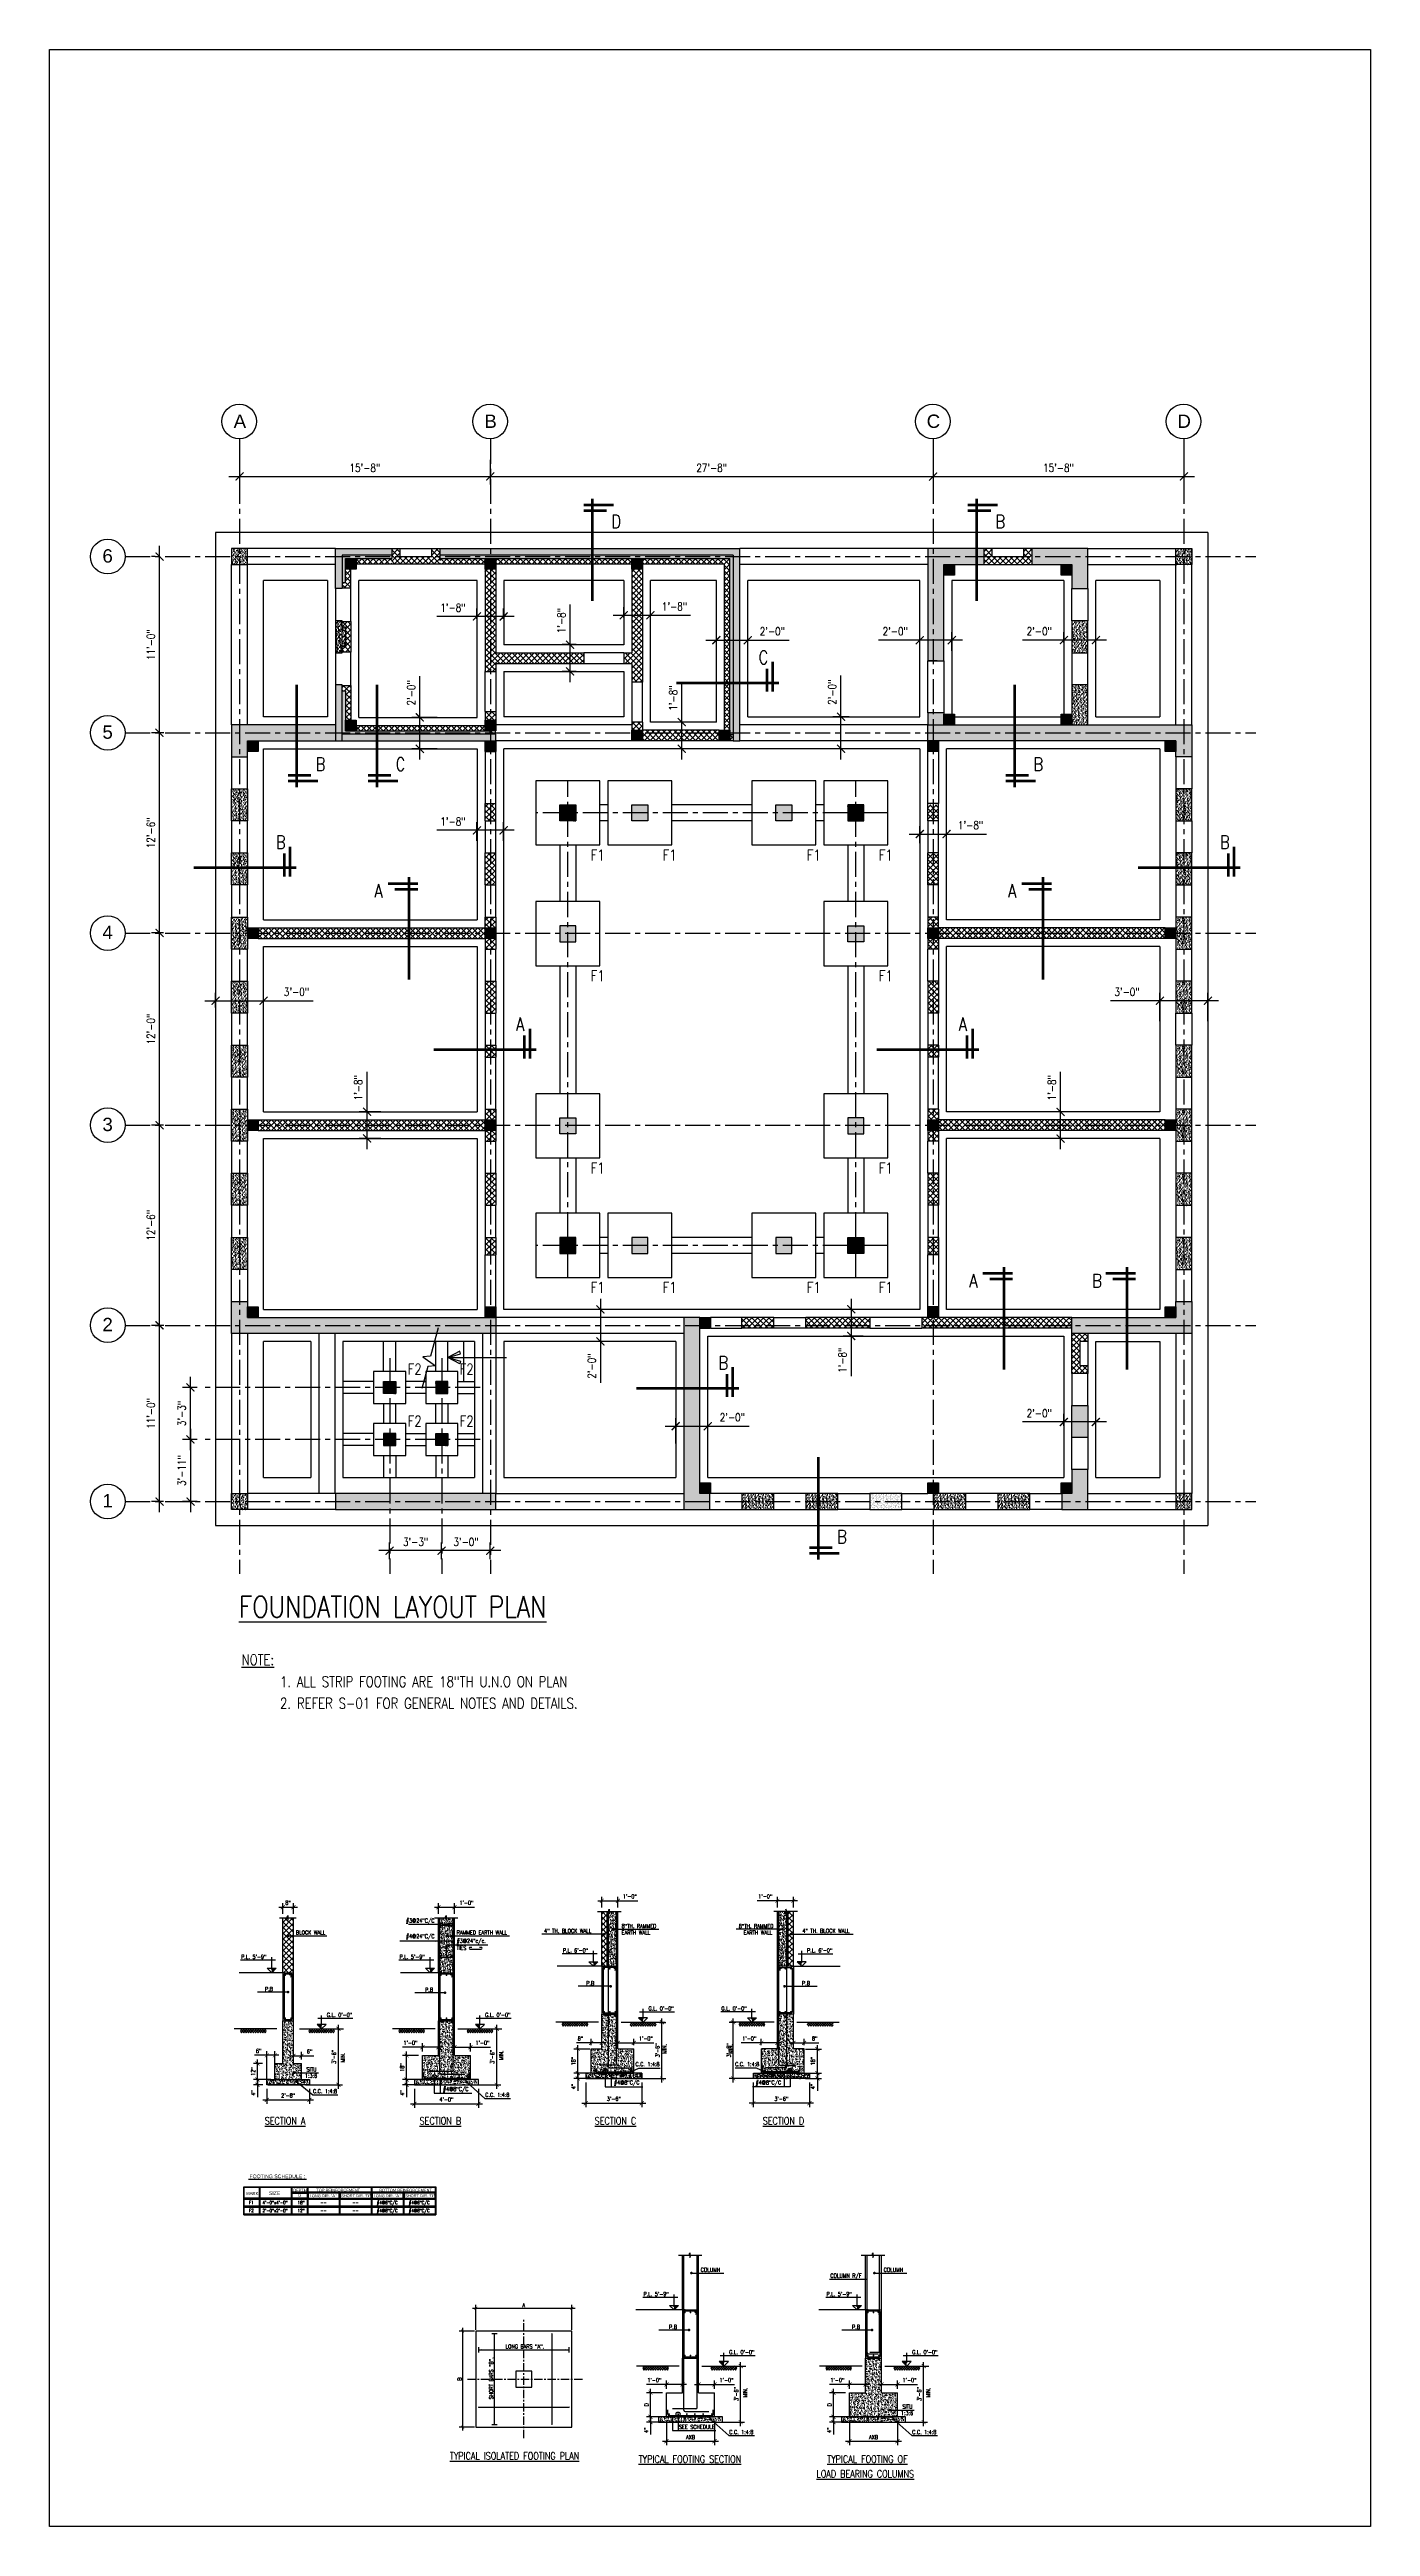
# Model space of a CAD drawing. Header units: inches. Extents: x 17147 to 26472, y -24737 to -16604.
# Drawn here: x 18618 to 19608, y -24584 to -22728 of the extents above; entities that cross this region are included whole.
import ezdxf
from ezdxf.enums import TextEntityAlignment as Align

# ---------------------------------------------------------------- set-up
doc = ezdxf.new("R2010")
doc.units = ezdxf.units.IN
doc.header["$MEASUREMENT"] = 0
doc.linetypes.add('CENTER', pattern=[2, 1.25, -0.25, 0.25, -0.25])
doc.linetypes.add('HIDDEN', pattern=[0.375, 0.25, -0.125])
for name, color, linetype in [('A-FLOOR-P', 1, 'Continuous'), ('A-HATCH RCC', 8, 'Continuous'), ('A-STAIR', 2, 'Continuous'), ('A-TEXT-P', 242, 'Continuous'), ('A-WALL-B', 33, 'Continuous'), ('A-WALL-RAMPED EARTH', 4, 'Continuous'), ('BEAM-1', 3, 'HIDDEN'), ('BOTT. BAR', 5, 'Continuous'), ('BREAK', 1, 'Continuous'), ('CC LINES', 2, 'Continuous'), ('DIM', 2, 'Continuous'), ('DOOR', 4, 'Continuous'), ('DOT', 2, 'Continuous'), ('GC', 3, 'Continuous'), ('Grid line', 1, 'CENTER'), ('GT', 4, 'Continuous'), ('HATCH', 253, 'Continuous'), ('HEADING', 4, 'Continuous'), ('L', 2, 'Continuous'), ('P-BEAM', 3, 'Continuous'), ('PB', 3, 'Continuous'), ('S-Cuting Line', 1, 'Continuous'), ('SCREED', 1, 'Continuous'), ('SEC', 3, 'Continuous'), ('SECMARK', 2, 'Continuous'), ('Steel', 4, 'Continuous'), ('TEXT2', 3, 'Continuous'), ('TEXT3', 4, 'Continuous'), ('WALL', 3, 'Continuous'), ('WALL HATCH', 252, 'Continuous')]:
    doc.layers.add(name, color=color, linetype=linetype)
doc.styles.add('1-2', font='simplex.shx', dxfattribs={"width": 0.75, "height": 1.75})
doc.styles.add('3-32', font='simplex.shx', dxfattribs={"width": 0.75, "height": 10.6666})
doc.styles.add('ARIAL', font='arial.ttf')
doc.styles.add('dim', font='arial.ttf')
doc.styles.add('DIM 1_1 (A)', font='simplex.shx', dxfattribs={"width": 0.8})
doc.styles.add('DIM 1_4 (A)', font='simplex.shx', dxfattribs={"width": 0.8})
doc.styles.add('DIM 1_8 (A)', font='simplex.shx', dxfattribs={"width": 0.8})
doc.styles.add('DIM 3_16 (A)', font='simplex.shx', dxfattribs={"width": 0.8})
doc.styles.add('DIM 3_8 (A)', font='simplex.shx', dxfattribs={"width": 0.8})
doc.dimstyles.new('1-2', dxfattribs={"dimtxt": 1.75, "dimasz": 2.25, "dimexe": 2.5, "dimexo": 1, "dimgap": 0.75, "dimtad": 1, "dimdec": 4, "dimzin": 3, "dimdsep": 46, "dimlunit": 4, "dimtxsty": '1-2', "dimblk": 'ARCHTICK', "dimcen": 0, "dimdle": 2.5, "dimclrd": 1, "dimclre": 1, "dimclrt": 2, "dimazin": 0, "dimtfac": 0.75, "dimtdec": 4, "dimtix": 1, "dimtmove": 2, "dimatfit": 3, "dimfxl": 0, "dimfrac": 1, "dimtolj": 1, "dimtzin": 1, "dimlwd": -1, "dimlwe": -1, "dimarcsym": 0})
doc.dimstyles.new('DIM 3_16 (A)', dxfattribs={"dimtxt": 6, "dimasz": 6, "dimexe": 6, "dimexo": 6, "dimgap": 3, "dimtad": 1, "dimdec": 0, "dimzin": 3, "dimdsep": 46, "dimlunit": 4, "dimtxsty": 'DIM 3_16 (A)', "dimblk": 'ARCHTICK', "dimcen": 6, "dimdle": 8, "dimclrd": 2, "dimclre": 2, "dimclrt": 3, "dimadec": 0, "dimazin": 2, "dimtfac": 1, "dimtdec": 0, "dimtofl": 0, "dimtmove": 0, "dimatfit": 3, "dimfxl": 0, "dimtolj": 1, "dimtzin": 0, "dimlwd": -1, "dimlwe": -1, "dimarcsym": 0})
doc.dimstyles.new('DIM 3_8 (A)', dxfattribs={"dimtxt": 3, "dimasz": 3, "dimexe": 3, "dimexo": 3, "dimgap": 1.5, "dimtad": 1, "dimdec": 0, "dimzin": 3, "dimdsep": 46, "dimlunit": 4, "dimtxsty": 'DIM 3_8 (A)', "dimblk": 'ARCHTICK', "dimcen": 3, "dimdle": 3, "dimclrd": 2, "dimclre": 2, "dimclrt": 3, "dimadec": 0, "dimazin": 2, "dimtfac": 1, "dimtdec": 0, "dimtofl": 0, "dimtmove": 0, "dimatfit": 3, "dimfxl": 0, "dimtolj": 1, "dimtzin": 0, "dimlwd": -1, "dimlwe": -1, "dimarcsym": 0})
pattern_1 = [(45, (-13220144.9903, -107067503.427), (-2.12132034356, 2.12132034356), []), (135, (-13220144.9903, -107067503.427), (-2.12132034356, -2.12132034356), [])]
pattern_2 = [(127.5, (30322.402, -78367.2337), (-1.92682377, -0.06299336), [0, -1.52, 0, -1.7, 0, -1.625]), (97.5, (30322.402, -78367.2337), (-2.82214607, 1.7697767), [0, -0.82, 0, -1.37, 0, -0.525]), (57.5, (30322.402, -78368.4637), (-0.005659054, 3.11414186), [0, -0.5, 0, -1.8, 0, -2.35]), (47.5, (30322.402, -78368.4637), (-0.87767556, 3.0061266), [0, -0.25, 0, -1.18, 0, -1.35])]
pattern_3 = [(127.5, (30322.402, -78319.2337), (-1.92682377, -0.06299336), [0, -1.52, 0, -1.7, 0, -1.625]), (97.5, (30322.402, -78319.2337), (-2.82214607, 1.7697767), [0, -0.82, 0, -1.37, 0, -0.525]), (57.5, (30322.402, -78320.4637), (-0.005659054, 3.11414186), [0, -0.5, 0, -1.8, 0, -2.35]), (47.5, (30322.402, -78320.4637), (-0.87767556, 3.0061266), [0, -0.25, 0, -1.18, 0, -1.35])]
pattern_4 = [(127.5, (-13275975.4064, -107079011.9895), (-1.957652949317, -0.06400125184), [0, -1.54432, 0, -1.7272, 0, -1.651]), (97.5, (-13275975.4064, -107079011.9895), (-2.867300402273, 1.79809313255), [0, -0.83312, 0, -1.39192, 0, -0.5334]), (57.5, (-13275975.4064, -107079013.2392), (-0.005748738714, 3.163969480966), [0, -0.508, 0, -1.8288, 0, -2.3876]), (47.5, (-13275975.4064, -107079013.2392), (-0.89171729303, 3.05422580989), [0, -0.254, 0, -1.19888, 0, -1.3716])]
pattern_5 = [(127.5, (-13275975.4064, -107078831.9895), (-1.957652949317, -0.06400125184), [0, -1.54432, 0, -1.7272, 0, -1.651]), (97.5, (-13275975.4064, -107078831.9895), (-2.867300402273, 1.79809313255), [0, -0.83312, 0, -1.39192, 0, -0.5334]), (57.5, (-13275975.4064, -107078833.2392), (-0.005748738714, 3.163969480966), [0, -0.508, 0, -1.8288, 0, -2.3876]), (47.5, (-13275975.4064, -107078833.2392), (-0.89171729303, 3.05422580989), [0, -0.254, 0, -1.19888, 0, -1.3716])]
pattern_6 = [(127.5, (-13275975.4064, -107079010.9895), (-1.957652949317, -0.06400125184), [0, -1.54432, 0, -1.7272, 0, -1.651]), (97.5, (-13275975.4064, -107079010.9895), (-2.867300402273, 1.79809313255), [0, -0.83312, 0, -1.39192, 0, -0.5334]), (57.5, (-13275975.4064, -107079012.2392), (-0.005748738714, 3.163969480966), [0, -0.508, 0, -1.8288, 0, -2.3876]), (47.5, (-13275975.4064, -107079012.2392), (-0.89171729303, 3.05422580989), [0, -0.254, 0, -1.19888, 0, -1.3716])]
pattern_7 = [(127.5, (-13275975.4064, -107078735.9895), (-1.957652949317, -0.06400125184), [0, -1.54432, 0, -1.7272, 0, -1.651]), (97.5, (-13275975.4064, -107078735.9895), (-2.867300402273, 1.79809313255), [0, -0.83312, 0, -1.39192, 0, -0.5334]), (57.5, (-13275975.4064, -107078737.2392), (-0.005748738714, 3.163969480966), [0, -0.508, 0, -1.8288, 0, -2.3876]), (47.5, (-13275975.4064, -107078737.2392), (-0.89171729303, 3.05422580989), [0, -0.254, 0, -1.19888, 0, -1.3716])]
pattern_8 = [(45, (20030.5653, -23113.5436), (-2.12132, 2.12132), []), (135, (20030.5653, -23113.5436), (-2.12132, -2.12132), [])]
pattern_9 = [(45, (-39650.4576, -33702.42094), (-0.08838834765, 0.08838834765), [])]
pattern_10 = [(45, (-39650.4576, -33701.42094), (-0.08838834765, 0.08838834765), [])]
pattern_11 = [(45, (-39434.4576, -33702.42094), (-0.08838834765, 0.08838834765), [])]

# ---------------------------------------------------------------- blocks, each defined once
blk = doc.blocks.new('_ARCHTICK')
at = {"color": 0, "linetype": 'ByBlock', "const_width": 0.15}
blk.add_lwpolyline([(-0.5, -0.5), (0.5, 0.5)], dxfattribs=at)
blk = doc.blocks.new('*D70')
at = {"layer": 'DEFPOINTS', "color": 0, "transparency": 16777216}
for p in [(18885.5, -24249), (18897.4, -24249), (18897.4, -24253)]:
    blk.add_point(p, dxfattribs=at)
at = {"layer": 'DIM', "color": 2, "transparency": 16777216}
for p, q in [((18894.4, -24249), (18882.5, -24249)), ((18894.4, -24253), (18882.5, -24253)), ((18885.5, -24249), (18885.5, -24256)), ((18885.5, -24253), (18885.5, -24262.2))]:
    blk.add_line(p, q, dxfattribs=at)
at = {"layer": 'DIM', "color": 2, "transparency": 16777216, "xscale": 3, "yscale": 3, "zscale": 3}
for p, rotation in [((18885.5, -24249), 90), ((18885.5, -24253), 270)]:
    blk.add_blockref('_ARCHTICK', p, dxfattribs=dict(at, rotation=rotation))
at = {"layer": 'DIM', "color": 3, "transparency": 16777216, "insert": (18882.2, -24259.1), "char_height": 3, "attachment_point": 5, "rotation": 90, "style": 'DIM 3_8 (A)'}
blk.add_mtext('\\A1;4"', dxfattribs=at)
blk = doc.blocks.new('*D71')
at = {"layer": 'DEFPOINTS', "color": 0, "transparency": 16777216}
for p in [(18949.7, -24211), (18953.1, -24211), (18933.4, -24253)]:
    blk.add_point(p, dxfattribs=at)
at = {"layer": 'DIM', "color": 2, "transparency": 16777216}
for p, q in [((18952.7, -24211), (18956.1, -24211)), ((18953.1, -24256), (18953.1, -24208)), ((18936.4, -24253), (18956.1, -24253))]:
    blk.add_line(p, q, dxfattribs=at)
at = {"layer": 'DIM', "color": 2, "transparency": 16777216, "xscale": 3, "yscale": 3, "zscale": 3}
for p, rotation in [((18953.1, -24211), 90), ((18953.1, -24253), 270)]:
    blk.add_blockref('_ARCHTICK', p, dxfattribs=dict(at, rotation=rotation))
at = {"layer": 'DIM', "color": 3, "transparency": 16777216, "insert": (18949.8, -24232), "char_height": 3, "attachment_point": 5, "rotation": 90, "style": 'DIM 3_8 (A)'}
blk.add_mtext('\\A1;3\'-6"', dxfattribs=at)
blk = doc.blocks.new('*D72')
at = {"layer": 'DEFPOINTS', "color": 0, "transparency": 16777216}
for p in [(18891.4, -24253), (18939.4, -24253), (18939.4, -24267.3)]:
    blk.add_point(p, dxfattribs=at)
at = {"layer": 'DIM', "color": 2, "transparency": 16777216}
for p, q in [((18888.4, -24267.3), (18942.4, -24267.3)), ((18891.4, -24256), (18891.4, -24270.3)), ((18939.4, -24256), (18939.4, -24270.3))]:
    blk.add_line(p, q, dxfattribs=at)
at = {"layer": 'DIM', "color": 2, "transparency": 16777216, "xscale": 3, "yscale": 3, "zscale": 3, "rotation": 180}
blk.add_blockref('_ARCHTICK', (18891.4, -24267.3), dxfattribs=at)
at = {"layer": 'DIM', "color": 2, "transparency": 16777216, "xscale": 3, "yscale": 3, "zscale": 3}
blk.add_blockref('_ARCHTICK', (18939.4, -24267.3), dxfattribs=at)
at = {"layer": 'DIM', "color": 3, "transparency": 16777216, "insert": (18915.4, -24264), "char_height": 3, "attachment_point": 5, "style": 'DIM 3_8 (A)'}
blk.add_mtext('\\A1;4\'-0"', dxfattribs=at)
blk = doc.blocks.new('*D73')
at = {"layer": 'DEFPOINTS', "color": 0, "transparency": 16777216}
for p in [(18885.5, -24231), (18897.4, -24231), (18897.4, -24249)]:
    blk.add_point(p, dxfattribs=at)
at = {"layer": 'DIM', "color": 2, "transparency": 16777216}
for p, q in [((18894.4, -24231), (18882.5, -24231)), ((18885.5, -24252), (18885.5, -24228)), ((18894.4, -24249), (18882.5, -24249))]:
    blk.add_line(p, q, dxfattribs=at)
at = {"layer": 'DIM', "color": 2, "transparency": 16777216, "xscale": 3, "yscale": 3, "zscale": 3}
for p, rotation in [((18885.5, -24231), 90), ((18885.5, -24249), 270)]:
    blk.add_blockref('_ARCHTICK', p, dxfattribs=dict(at, rotation=rotation))
at = {"layer": 'DIM', "color": 3, "transparency": 16777216, "insert": (18882.2, -24240), "char_height": 3, "attachment_point": 5, "rotation": 90, "style": 'DIM 3_8 (A)'}
blk.add_mtext('\\A1;18"', dxfattribs=at)
blk = doc.blocks.new('*D74')
at = {"layer": 'DEFPOINTS', "color": 0, "transparency": 16777216}
for p in [(18773.7, -24249), (18780.7, -24249), (18780.7, -24253)]:
    blk.add_point(p, dxfattribs=at)
at = {"layer": 'DIM', "color": 2, "transparency": 16777216}
for p, q in [((18777.7, -24249), (18770.7, -24249)), ((18777.7, -24253), (18770.7, -24253)), ((18773.7, -24249), (18773.7, -24256)), ((18773.7, -24253), (18773.7, -24262.2))]:
    blk.add_line(p, q, dxfattribs=at)
at = {"layer": 'DIM', "color": 2, "transparency": 16777216, "xscale": 3, "yscale": 3, "zscale": 3}
for p, rotation in [((18773.7, -24249), 90), ((18773.7, -24253), 270)]:
    blk.add_blockref('_ARCHTICK', p, dxfattribs=dict(at, rotation=rotation))
at = {"layer": 'DIM', "color": 3, "transparency": 16777216, "insert": (18770.4, -24259.1), "char_height": 3, "attachment_point": 5, "rotation": 90, "style": 'DIM 3_8 (A)'}
blk.add_mtext('\\A1;4"', dxfattribs=at)
blk = doc.blocks.new('*D75')
at = {"layer": 'DEFPOINTS', "color": 0, "transparency": 16777216}
for p in [(18831, -24211), (18834.4, -24211), (18806.7, -24253)]:
    blk.add_point(p, dxfattribs=at)
at = {"layer": 'DIM', "color": 2, "transparency": 16777216}
for p, q in [((18834, -24211), (18837.4, -24211)), ((18834.4, -24256), (18834.4, -24208)), ((18809.7, -24253), (18837.4, -24253))]:
    blk.add_line(p, q, dxfattribs=at)
at = {"layer": 'DIM', "color": 2, "transparency": 16777216, "xscale": 3, "yscale": 3, "zscale": 3}
for p, rotation in [((18834.4, -24211), 90), ((18834.4, -24253), 270)]:
    blk.add_blockref('_ARCHTICK', p, dxfattribs=dict(at, rotation=rotation))
at = {"layer": 'DIM', "color": 3, "transparency": 16777216, "insert": (18831.1, -24232), "char_height": 3, "attachment_point": 5, "rotation": 90, "style": 'DIM 3_8 (A)'}
blk.add_mtext('\\A1;3\'-6"', dxfattribs=at)
blk = doc.blocks.new('*D76')
at = {"layer": 'DEFPOINTS', "color": 0, "transparency": 16777216}
for p in [(18780.7, -24253), (18812.7, -24253), (18812.7, -24264.3)]:
    blk.add_point(p, dxfattribs=at)
at = {"layer": 'DIM', "color": 2, "transparency": 16777216}
for p, q in [((18777.7, -24264.3), (18815.7, -24264.3)), ((18780.7, -24256), (18780.7, -24267.3)), ((18812.7, -24256), (18812.7, -24267.3))]:
    blk.add_line(p, q, dxfattribs=at)
at = {"layer": 'DIM', "color": 2, "transparency": 16777216, "xscale": 3, "yscale": 3, "zscale": 3, "rotation": 180}
blk.add_blockref('_ARCHTICK', (18780.7, -24264.3), dxfattribs=at)
at = {"layer": 'DIM', "color": 2, "transparency": 16777216, "xscale": 3, "yscale": 3, "zscale": 3}
blk.add_blockref('_ARCHTICK', (18812.7, -24264.3), dxfattribs=at)
at = {"layer": 'DIM', "color": 3, "transparency": 16777216, "insert": (18796.7, -24261), "char_height": 3, "attachment_point": 5, "style": 'DIM 3_8 (A)'}
blk.add_mtext('\\A1;2\'-8"', dxfattribs=at)
blk = doc.blocks.new('*D77')
at = {"layer": 'DEFPOINTS', "color": 0, "transparency": 16777216}
for p in [(18773.7, -24237), (18780.5, -24237), (18786.7, -24249)]:
    blk.add_point(p, dxfattribs=at)
at = {"layer": 'DIM', "color": 2, "transparency": 16777216}
for p, q in [((18773.7, -24252), (18773.7, -24234)), ((18777.5, -24237), (18770.7, -24237)), ((18783.7, -24249), (18770.7, -24249))]:
    blk.add_line(p, q, dxfattribs=at)
at = {"layer": 'DIM', "color": 2, "transparency": 16777216, "xscale": 3, "yscale": 3, "zscale": 3}
for p, rotation in [((18773.7, -24237), 90), ((18773.7, -24249), 270)]:
    blk.add_blockref('_ARCHTICK', p, dxfattribs=dict(at, rotation=rotation))
at = {"layer": 'DIM', "color": 3, "transparency": 16777216, "insert": (18770.4, -24243), "char_height": 3, "attachment_point": 5, "rotation": 90, "style": 'DIM 3_8 (A)'}
blk.add_mtext('\\A1;12"', dxfattribs=at)
blk = doc.blocks.new('*D78')
at = {"layer": 'DEFPOINTS', "color": 0, "transparency": 16777216}
for p in [(18806.7, -24231.3), (18800.7, -24237), (18806.7, -24237)]:
    blk.add_point(p, dxfattribs=at)
at = {"layer": 'DIM', "color": 2, "transparency": 16777216}
for p, q in [((18797.7, -24231.3), (18806.7, -24231.3)), ((18800.7, -24234), (18800.7, -24228.3)), ((18806.7, -24234), (18806.7, -24228.3)), ((18806.7, -24231.3), (18815.9, -24231.3))]:
    blk.add_line(p, q, dxfattribs=at)
at = {"layer": 'DIM', "color": 2, "transparency": 16777216, "xscale": 3, "yscale": 3, "zscale": 3, "rotation": 180}
blk.add_blockref('_ARCHTICK', (18800.7, -24231.3), dxfattribs=at)
at = {"layer": 'DIM', "color": 2, "transparency": 16777216, "xscale": 3, "yscale": 3, "zscale": 3}
blk.add_blockref('_ARCHTICK', (18806.7, -24231.3), dxfattribs=at)
at = {"layer": 'DIM', "color": 3, "transparency": 16777216, "insert": (18812.8, -24228), "char_height": 3, "attachment_point": 5, "style": 'DIM 3_8 (A)'}
blk.add_mtext('\\A1;6"', dxfattribs=at)
blk = doc.blocks.new('*D79')
at = {"layer": 'DEFPOINTS', "color": 0, "transparency": 16777216}
for p in [(18897.4, -24224.8), (18897.4, -24231), (18909.4, -24231)]:
    blk.add_point(p, dxfattribs=at)
at = {"layer": 'DIM', "color": 2, "transparency": 16777216}
for p, q in [((18897.4, -24224.8), (18882.4, -24224.8)), ((18897.4, -24228), (18897.4, -24221.8)), ((18912.4, -24224.8), (18897.4, -24224.8)), ((18909.4, -24228), (18909.4, -24221.8))]:
    blk.add_line(p, q, dxfattribs=at)
at = {"layer": 'DIM', "color": 2, "transparency": 16777216, "xscale": 3, "yscale": 3, "zscale": 3, "rotation": 180}
blk.add_blockref('_ARCHTICK', (18897.4, -24224.8), dxfattribs=at)
at = {"layer": 'DIM', "color": 2, "transparency": 16777216, "xscale": 3, "yscale": 3, "zscale": 3}
blk.add_blockref('_ARCHTICK', (18909.4, -24224.8), dxfattribs=at)
at = {"layer": 'DIM', "color": 3, "transparency": 16777216, "insert": (18888.4, -24221.5), "char_height": 3, "attachment_point": 5, "style": 'DIM 3_8 (A)'}
blk.add_mtext('\\A1;1\'-0"', dxfattribs=at)
blk = doc.blocks.new('*D80')
at = {"layer": 'DEFPOINTS', "color": 0, "transparency": 16777216}
for p in [(18921.4, -24231), (18933.4, -24224.8), (18933.4, -24231)]:
    blk.add_point(p, dxfattribs=at)
at = {"layer": 'DIM', "color": 2, "transparency": 16777216}
for p, q in [((18918.4, -24224.8), (18933.4, -24224.8)), ((18921.4, -24228), (18921.4, -24221.8)), ((18933.4, -24228), (18933.4, -24221.8)), ((18933.4, -24224.8), (18948.5, -24224.8))]:
    blk.add_line(p, q, dxfattribs=at)
at = {"layer": 'DIM', "color": 2, "transparency": 16777216, "xscale": 3, "yscale": 3, "zscale": 3, "rotation": 180}
blk.add_blockref('_ARCHTICK', (18921.4, -24224.8), dxfattribs=at)
at = {"layer": 'DIM', "color": 2, "transparency": 16777216, "xscale": 3, "yscale": 3, "zscale": 3}
blk.add_blockref('_ARCHTICK', (18933.4, -24224.8), dxfattribs=at)
at = {"layer": 'DIM', "color": 3, "transparency": 16777216, "insert": (18942.4, -24221.5), "char_height": 3, "attachment_point": 5, "style": 'DIM 3_8 (A)'}
blk.add_mtext('\\A1;1\'-0"', dxfattribs=at)
blk = doc.blocks.new('*D81')
at = {"color": 2, "linetype": 'ByBlock', "transparency": 16777216}
blk.add_line((18789.7, -24119.9), (18803.7, -24119.9), dxfattribs=at)
at = {"color": 2, "transparency": 16777216}
for p, q in [((18792.7, -24125), (18792.7, -24116.9)), ((18800.7, -24125), (18800.7, -24116.9))]:
    blk.add_line(p, q, dxfattribs=at)
at = {"layer": 'DEFPOINTS', "color": 0, "linetype": 'ByBlock', "transparency": 16777216}
for p in [(18800.7, -24119.9), (18792.7, -24128), (18800.7, -24128)]:
    blk.add_point(p, dxfattribs=at)
at = {"color": 2, "linetype": 'ByBlock', "transparency": 16777216, "xscale": 3, "yscale": 3, "zscale": 3, "rotation": 180}
blk.add_blockref('_ARCHTICK', (18792.7, -24119.9), dxfattribs=at)
at = {"color": 2, "linetype": 'ByBlock', "transparency": 16777216, "xscale": 3, "yscale": 3, "zscale": 3}
blk.add_blockref('_ARCHTICK', (18800.7, -24119.9), dxfattribs=at)
at = {"color": 3, "linetype": 'ByBlock', "transparency": 16777216, "insert": (18796.7, -24116.6), "char_height": 3, "attachment_point": 5, "style": 'DIM 3_8 (A)'}
blk.add_mtext('\\A1;8"', dxfattribs=at)
blk = doc.blocks.new('*D82')
at = {"color": 2, "linetype": 'ByBlock', "transparency": 16777216}
for p, q in [((18906.4, -24119.9), (18921.4, -24119.9)), ((18921.4, -24119.9), (18936.5, -24119.9))]:
    blk.add_line(p, q, dxfattribs=at)
at = {"color": 2, "transparency": 16777216}
for p, q in [((18909.4, -24125), (18909.4, -24116.9)), ((18921.4, -24125), (18921.4, -24116.9))]:
    blk.add_line(p, q, dxfattribs=at)
at = {"layer": 'DEFPOINTS', "color": 0, "linetype": 'ByBlock', "transparency": 16777216}
for p in [(18921.4, -24119.9), (18909.4, -24128), (18921.4, -24128)]:
    blk.add_point(p, dxfattribs=at)
at = {"color": 2, "linetype": 'ByBlock', "transparency": 16777216, "xscale": 3, "yscale": 3, "zscale": 3, "rotation": 180}
blk.add_blockref('_ARCHTICK', (18909.4, -24119.9), dxfattribs=at)
at = {"color": 2, "linetype": 'ByBlock', "transparency": 16777216, "xscale": 3, "yscale": 3, "zscale": 3}
blk.add_blockref('_ARCHTICK', (18921.4, -24119.9), dxfattribs=at)
at = {"color": 3, "linetype": 'ByBlock', "transparency": 16777216, "insert": (18930.4, -24116.6), "char_height": 3, "attachment_point": 5, "style": 'DIM 3_8 (A)'}
blk.add_mtext('\\A1;1\'-0"', dxfattribs=at)
blk = doc.blocks.new('*D83')
at = {"layer": 'DEFPOINTS', "color": 0, "transparency": 16777216}
for p in [(19013.9, -24244.2), (19025.9, -24244.2), (19025.9, -24248.2)]:
    blk.add_point(p, dxfattribs=at)
at = {"layer": 'DIM', "color": 2, "transparency": 16777216}
for p, q in [((19022.9, -24244.2), (19010.9, -24244.2)), ((19022.9, -24248.2), (19010.9, -24248.2)), ((19013.9, -24244.2), (19013.9, -24251.2)), ((19013.9, -24248.2), (19013.9, -24257.4))]:
    blk.add_line(p, q, dxfattribs=at)
at = {"layer": 'DIM', "color": 2, "transparency": 16777216, "xscale": 3, "yscale": 3, "zscale": 3}
for p, rotation in [((19013.9, -24244.2), 90), ((19013.9, -24248.2), 270)]:
    blk.add_blockref('_ARCHTICK', p, dxfattribs=dict(at, rotation=rotation))
at = {"layer": 'DIM', "color": 3, "transparency": 16777216, "insert": (19010.6, -24254.3), "char_height": 3, "attachment_point": 5, "rotation": 90, "style": 'DIM 3_8 (A)'}
blk.add_mtext('\\A1;4"', dxfattribs=at)
blk = doc.blocks.new('*D84')
at = {"layer": 'DEFPOINTS', "color": 0, "transparency": 16777216}
for p in [(19072.1, -24206.2), (19077, -24206.2), (19049.9, -24248.2)]:
    blk.add_point(p, dxfattribs=at)
at = {"layer": 'DIM', "color": 2, "transparency": 16777216}
for p, q in [((19075.1, -24206.2), (19080, -24206.2)), ((19077, -24251.2), (19077, -24203.2)), ((19052.9, -24248.2), (19080, -24248.2))]:
    blk.add_line(p, q, dxfattribs=at)
at = {"layer": 'DIM', "color": 2, "transparency": 16777216, "xscale": 3, "yscale": 3, "zscale": 3}
for p, rotation in [((19077, -24206.2), 90), ((19077, -24248.2), 270)]:
    blk.add_blockref('_ARCHTICK', p, dxfattribs=dict(at, rotation=rotation))
at = {"layer": 'DIM', "color": 3, "transparency": 16777216, "insert": (19073.7, -24227.2), "char_height": 3, "attachment_point": 5, "rotation": 90, "style": 'DIM 3_8 (A)'}
blk.add_mtext('\\A1;3\'-6"', dxfattribs=at)
blk = doc.blocks.new('*D85')
at = {"layer": 'DEFPOINTS', "color": 0, "transparency": 16777216}
for p in [(19019.9, -24248.2), (19061.9, -24248.2), (19061.9, -24266.8)]:
    blk.add_point(p, dxfattribs=at)
at = {"layer": 'DIM', "color": 2, "transparency": 16777216}
for p, q in [((19019.9, -24251.2), (19019.9, -24269.8)), ((19061.9, -24251.2), (19061.9, -24269.8)), ((19016.9, -24266.8), (19064.9, -24266.8))]:
    blk.add_line(p, q, dxfattribs=at)
at = {"layer": 'DIM', "color": 2, "transparency": 16777216, "xscale": 3, "yscale": 3, "zscale": 3, "rotation": 180}
blk.add_blockref('_ARCHTICK', (19019.9, -24266.8), dxfattribs=at)
at = {"layer": 'DIM', "color": 2, "transparency": 16777216, "xscale": 3, "yscale": 3, "zscale": 3}
blk.add_blockref('_ARCHTICK', (19061.9, -24266.8), dxfattribs=at)
at = {"layer": 'DIM', "color": 3, "transparency": 16777216, "insert": (19040.9, -24263.5), "char_height": 3, "attachment_point": 5, "style": 'DIM 3_8 (A)'}
blk.add_mtext('\\A1;3\'-6"', dxfattribs=at)
blk = doc.blocks.new('*D86')
at = {"layer": 'DEFPOINTS', "color": 0, "transparency": 16777216}
for p in [(19013.9, -24226.2), (19025.9, -24226.2), (19025.9, -24244.2)]:
    blk.add_point(p, dxfattribs=at)
at = {"layer": 'DIM', "color": 2, "transparency": 16777216}
for p, q in [((19022.9, -24226.2), (19010.9, -24226.2)), ((19013.9, -24247.2), (19013.9, -24223.2)), ((19022.9, -24244.2), (19010.9, -24244.2))]:
    blk.add_line(p, q, dxfattribs=at)
at = {"layer": 'DIM', "color": 2, "transparency": 16777216, "xscale": 3, "yscale": 3, "zscale": 3}
for p, rotation in [((19013.9, -24226.2), 90), ((19013.9, -24244.2), 270)]:
    blk.add_blockref('_ARCHTICK', p, dxfattribs=dict(at, rotation=rotation))
at = {"layer": 'DIM', "color": 3, "transparency": 16777216, "insert": (19010.6, -24235.2), "char_height": 3, "attachment_point": 5, "rotation": 90, "style": 'DIM 3_8 (A)'}
blk.add_mtext('\\A1;18"', dxfattribs=at)
blk = doc.blocks.new('*D87')
at = {"layer": 'DEFPOINTS', "color": 0, "transparency": 16777216}
for p in [(19023.9, -24221.6), (19023.9, -24226.2), (19031.9, -24226.2)]:
    blk.add_point(p, dxfattribs=at)
at = {"layer": 'DIM', "color": 2, "transparency": 16777216}
for p, q in [((19023.9, -24221.6), (19012.8, -24221.6)), ((19023.9, -24223.2), (19023.9, -24218.6)), ((19034.9, -24221.6), (19023.9, -24221.6)), ((19031.9, -24223.2), (19031.9, -24218.6))]:
    blk.add_line(p, q, dxfattribs=at)
at = {"layer": 'DIM', "color": 2, "transparency": 16777216, "xscale": 3, "yscale": 3, "zscale": 3, "rotation": 180}
blk.add_blockref('_ARCHTICK', (19023.9, -24221.6), dxfattribs=at)
at = {"layer": 'DIM', "color": 2, "transparency": 16777216, "xscale": 3, "yscale": 3, "zscale": 3}
blk.add_blockref('_ARCHTICK', (19031.9, -24221.6), dxfattribs=at)
at = {"layer": 'DIM', "color": 3, "transparency": 16777216, "insert": (19015.9, -24218.3), "char_height": 3, "attachment_point": 5, "style": 'DIM 3_8 (A)'}
blk.add_mtext('\\A1;8"', dxfattribs=at)
blk = doc.blocks.new('*D88')
at = {"layer": 'DEFPOINTS', "color": 0, "transparency": 16777216}
for p in [(19043.9, -24226.2), (19055.9, -24221.6), (19055.9, -24226.2)]:
    blk.add_point(p, dxfattribs=at)
at = {"layer": 'DIM', "color": 2, "transparency": 16777216}
for p, q in [((19040.9, -24221.6), (19055.9, -24221.6)), ((19043.9, -24223.2), (19043.9, -24218.6)), ((19055.9, -24223.2), (19055.9, -24218.6)), ((19055.9, -24221.6), (19070.9, -24221.6))]:
    blk.add_line(p, q, dxfattribs=at)
at = {"layer": 'DIM', "color": 2, "transparency": 16777216, "xscale": 3, "yscale": 3, "zscale": 3, "rotation": 180}
blk.add_blockref('_ARCHTICK', (19043.9, -24221.6), dxfattribs=at)
at = {"layer": 'DIM', "color": 2, "transparency": 16777216, "xscale": 3, "yscale": 3, "zscale": 3}
blk.add_blockref('_ARCHTICK', (19055.9, -24221.6), dxfattribs=at)
at = {"layer": 'DIM', "color": 3, "transparency": 16777216, "insert": (19064.9, -24218.3), "char_height": 3, "attachment_point": 5, "style": 'DIM 3_8 (A)'}
blk.add_mtext('\\A1;1\'-0"', dxfattribs=at)
blk = doc.blocks.new('*D89')
at = {"color": 2, "linetype": 'ByBlock', "transparency": 16777216}
for p, q in [((19028.9, -24115.1), (19043.9, -24115.1)), ((19043.9, -24115.1), (19058.9, -24115.1))]:
    blk.add_line(p, q, dxfattribs=at)
at = {"color": 2, "transparency": 16777216}
for p, q in [((19031.9, -24120.1), (19031.9, -24112.1)), ((19043.9, -24120.1), (19043.9, -24112.1))]:
    blk.add_line(p, q, dxfattribs=at)
at = {"layer": 'DEFPOINTS', "color": 0, "linetype": 'ByBlock', "transparency": 16777216}
for p in [(19031.9, -24123.1), (19043.9, -24115.1), (19043.9, -24123.1)]:
    blk.add_point(p, dxfattribs=at)
at = {"color": 2, "linetype": 'ByBlock', "transparency": 16777216, "xscale": 3, "yscale": 3, "zscale": 3, "rotation": 180}
blk.add_blockref('_ARCHTICK', (19031.9, -24115.1), dxfattribs=at)
at = {"color": 2, "linetype": 'ByBlock', "transparency": 16777216, "xscale": 3, "yscale": 3, "zscale": 3}
blk.add_blockref('_ARCHTICK', (19043.9, -24115.1), dxfattribs=at)
at = {"color": 3, "linetype": 'ByBlock', "transparency": 16777216, "insert": (19052.9, -24111.8), "char_height": 3, "attachment_point": 5, "style": 'DIM 3_8 (A)'}
blk.add_mtext('\\A1;1\'-0"', dxfattribs=at)
blk = doc.blocks.new('*D102')
at = {"layer": 'DEFPOINTS', "color": 0, "transparency": 16777216}
for p in [(18760.3, -23029.4), (18948.3, -23029.6), (18948.3, -23048)]:
    blk.add_point(p, dxfattribs=at)
at = {"layer": 'DIM', "color": 2, "transparency": 16777216}
for p, q in [((18752.3, -23048), (18956.3, -23048)), ((18760.3, -23035.4), (18760.3, -23054)), ((18948.3, -23035.6), (18948.3, -23054))]:
    blk.add_line(p, q, dxfattribs=at)
at = {"layer": 'DIM', "color": 2, "transparency": 16777216, "xscale": 6, "yscale": 6, "zscale": 6, "rotation": 180}
blk.add_blockref('_ARCHTICK', (18760.3, -23048), dxfattribs=at)
at = {"layer": 'DIM', "color": 2, "transparency": 16777216, "xscale": 6, "yscale": 6, "zscale": 6}
blk.add_blockref('_ARCHTICK', (18948.3, -23048), dxfattribs=at)
at = {"layer": 'DIM', "color": 3, "transparency": 16777216, "insert": (18854.3, -23041.5), "char_height": 6, "attachment_point": 5, "style": 'DIM 3_16 (A)'}
blk.add_mtext('\\A1;15\'-8"', dxfattribs=at)
blk = doc.blocks.new('*D103')
at = {"layer": 'DEFPOINTS', "color": 0, "transparency": 16777216}
for p in [(18700.3, -23108), (18702.9, -23108), (18709.4, -23240)]:
    blk.add_point(p, dxfattribs=at)
at = {"layer": 'DIM', "color": 2, "transparency": 16777216}
for p, q in [((18700.3, -23248), (18700.3, -23100)), ((18696.9, -23108), (18694.3, -23108)), ((18703.4, -23240), (18694.3, -23240))]:
    blk.add_line(p, q, dxfattribs=at)
at = {"layer": 'DIM', "color": 2, "transparency": 16777216, "xscale": 6, "yscale": 6, "zscale": 6}
for p, rotation in [((18700.3, -23108), 90), ((18700.3, -23240), 270)]:
    blk.add_blockref('_ARCHTICK', p, dxfattribs=dict(at, rotation=rotation))
at = {"layer": 'DIM', "color": 3, "transparency": 16777216, "insert": (18693.8, -23174), "char_height": 6, "attachment_point": 5, "rotation": 90, "style": 'DIM 3_16 (A)'}
blk.add_mtext('\\A1;11\'-0"', dxfattribs=at)
blk = doc.blocks.new('*D104')
at = {"layer": 'DEFPOINTS', "color": 0, "transparency": 16777216}
for p in [(18700.3, -23240), (18702.6, -23240), (18709.3, -23390)]:
    blk.add_point(p, dxfattribs=at)
at = {"layer": 'DIM', "color": 2, "transparency": 16777216}
for p, q in [((18700.3, -23398), (18700.3, -23232)), ((18696.6, -23240), (18694.3, -23240)), ((18703.3, -23390), (18694.3, -23390))]:
    blk.add_line(p, q, dxfattribs=at)
at = {"layer": 'DIM', "color": 2, "transparency": 16777216, "xscale": 6, "yscale": 6, "zscale": 6}
for p, rotation in [((18700.3, -23240), 90), ((18700.3, -23390), 270)]:
    blk.add_blockref('_ARCHTICK', p, dxfattribs=dict(at, rotation=rotation))
at = {"layer": 'DIM', "color": 3, "transparency": 16777216, "insert": (18693.8, -23315), "char_height": 6, "attachment_point": 5, "rotation": 90, "style": 'DIM 3_16 (A)'}
blk.add_mtext('\\A1;12\'-6"', dxfattribs=at)
blk = doc.blocks.new('*D105')
at = {"layer": 'DEFPOINTS', "color": 0, "transparency": 16777216}
for p in [(18700.3, -23390), (18702.6, -23390), (18709.3, -23534)]:
    blk.add_point(p, dxfattribs=at)
at = {"layer": 'DIM', "color": 2, "transparency": 16777216}
for p, q in [((18700.3, -23542), (18700.3, -23382)), ((18696.6, -23390), (18694.3, -23390)), ((18703.3, -23534), (18694.3, -23534))]:
    blk.add_line(p, q, dxfattribs=at)
at = {"layer": 'DIM', "color": 2, "transparency": 16777216, "xscale": 6, "yscale": 6, "zscale": 6}
for p, rotation in [((18700.3, -23390), 90), ((18700.3, -23534), 270)]:
    blk.add_blockref('_ARCHTICK', p, dxfattribs=dict(at, rotation=rotation))
at = {"layer": 'DIM', "color": 3, "transparency": 16777216, "insert": (18693.8, -23462), "char_height": 6, "attachment_point": 5, "rotation": 90, "style": 'DIM 3_16 (A)'}
blk.add_mtext('\\A1;12\'-0"', dxfattribs=at)
blk = doc.blocks.new('*D106')
at = {"layer": 'DEFPOINTS', "color": 0, "transparency": 16777216}
for p in [(18700.3, -23534), (18702.6, -23534), (18709.6, -23684)]:
    blk.add_point(p, dxfattribs=at)
at = {"layer": 'DIM', "color": 2, "transparency": 16777216}
for p, q in [((18700.3, -23692), (18700.3, -23526)), ((18696.6, -23534), (18694.3, -23534)), ((18703.6, -23684), (18694.3, -23684))]:
    blk.add_line(p, q, dxfattribs=at)
at = {"layer": 'DIM', "color": 2, "transparency": 16777216, "xscale": 6, "yscale": 6, "zscale": 6}
for p, rotation in [((18700.3, -23534), 90), ((18700.3, -23684), 270)]:
    blk.add_blockref('_ARCHTICK', p, dxfattribs=dict(at, rotation=rotation))
at = {"layer": 'DIM', "color": 3, "transparency": 16777216, "insert": (18693.8, -23609), "char_height": 6, "attachment_point": 5, "rotation": 90, "style": 'DIM 3_16 (A)'}
blk.add_mtext('\\A1;12\'-6"', dxfattribs=at)
blk = doc.blocks.new('*D107')
at = {"layer": 'DEFPOINTS', "color": 0, "transparency": 16777216}
for p in [(18700.3, -23684), (18702.8, -23684), (18709.2, -23816)]:
    blk.add_point(p, dxfattribs=at)
at = {"layer": 'DIM', "color": 2, "transparency": 16777216}
for p, q in [((18700.3, -23824), (18700.3, -23676)), ((18696.8, -23684), (18694.3, -23684)), ((18703.2, -23816), (18694.3, -23816))]:
    blk.add_line(p, q, dxfattribs=at)
at = {"layer": 'DIM', "color": 2, "transparency": 16777216, "xscale": 6, "yscale": 6, "zscale": 6}
for p, rotation in [((18700.3, -23684), 90), ((18700.3, -23816), 270)]:
    blk.add_blockref('_ARCHTICK', p, dxfattribs=dict(at, rotation=rotation))
at = {"layer": 'DIM', "color": 3, "transparency": 16777216, "insert": (18693.8, -23750), "char_height": 6, "attachment_point": 5, "rotation": 90, "style": 'DIM 3_16 (A)'}
blk.add_mtext('\\A1;11\'-0"', dxfattribs=at)
blk = doc.blocks.new('*D108')
at = {"layer": 'DEFPOINTS', "color": 0, "transparency": 16777216}
for p in [(18948.3, -23029.4), (19280.3, -23029.7), (19280.3, -23048)]:
    blk.add_point(p, dxfattribs=at)
at = {"layer": 'DIM', "color": 2, "transparency": 16777216}
for p, q in [((18940.3, -23048), (19288.3, -23048)), ((18948.3, -23035.4), (18948.3, -23054)), ((19280.3, -23035.7), (19280.3, -23054))]:
    blk.add_line(p, q, dxfattribs=at)
at = {"layer": 'DIM', "color": 2, "transparency": 16777216, "xscale": 6, "yscale": 6, "zscale": 6, "rotation": 180}
blk.add_blockref('_ARCHTICK', (18948.3, -23048), dxfattribs=at)
at = {"layer": 'DIM', "color": 2, "transparency": 16777216, "xscale": 6, "yscale": 6, "zscale": 6}
blk.add_blockref('_ARCHTICK', (19280.3, -23048), dxfattribs=at)
at = {"layer": 'DIM', "color": 3, "transparency": 16777216, "insert": (19114.3, -23041.5), "char_height": 6, "attachment_point": 5, "style": 'DIM 3_16 (A)'}
blk.add_mtext('\\A1;27\'-8"', dxfattribs=at)
blk = doc.blocks.new('*D109')
at = {"layer": 'DEFPOINTS', "color": 0, "transparency": 16777216}
for p in [(19280.3, -23029.5), (19468.3, -23029.7), (19468.3, -23048)]:
    blk.add_point(p, dxfattribs=at)
at = {"layer": 'DIM', "color": 2, "transparency": 16777216}
for p, q in [((19272.3, -23048), (19476.3, -23048)), ((19280.3, -23035.5), (19280.3, -23054)), ((19468.3, -23035.7), (19468.3, -23054))]:
    blk.add_line(p, q, dxfattribs=at)
at = {"layer": 'DIM', "color": 2, "transparency": 16777216, "xscale": 6, "yscale": 6, "zscale": 6, "rotation": 180}
blk.add_blockref('_ARCHTICK', (19280.3, -23048), dxfattribs=at)
at = {"layer": 'DIM', "color": 2, "transparency": 16777216, "xscale": 6, "yscale": 6, "zscale": 6}
blk.add_blockref('_ARCHTICK', (19468.3, -23048), dxfattribs=at)
at = {"layer": 'DIM', "color": 3, "transparency": 16777216, "insert": (19374.3, -23041.5), "char_height": 6, "attachment_point": 5, "style": 'DIM 3_16 (A)'}
blk.add_mtext('\\A1;15\'-8"', dxfattribs=at)
blk = doc.blocks.new('*D110')
at = {"layer": 'DEFPOINTS', "color": 0, "transparency": 16777216}
for p in [(18723.5, -23730.5), (18734.5, -23730.5), (18734.5, -23769.5)]:
    blk.add_point(p, dxfattribs=at)
at = {"layer": 'DIM', "color": 2, "transparency": 16777216}
for p, q in [((18728.5, -23730.5), (18717.5, -23730.5)), ((18723.5, -23777.5), (18723.5, -23722.5)), ((18728.5, -23769.5), (18717.5, -23769.5))]:
    blk.add_line(p, q, dxfattribs=at)
at = {"layer": 'DIM', "color": 2, "transparency": 16777216, "xscale": 6, "yscale": 6, "zscale": 6}
for p, rotation in [((18723.5, -23730.5), 90), ((18723.5, -23769.5), 270)]:
    blk.add_blockref('_ARCHTICK', p, dxfattribs=dict(at, rotation=rotation))
at = {"layer": 'DIM', "color": 3, "transparency": 16777216, "insert": (18716.9, -23750), "char_height": 6, "attachment_point": 5, "rotation": 90, "style": 'DIM 3_16 (A)'}
blk.add_mtext('\\A1;3\'-3"', dxfattribs=at)
blk = doc.blocks.new('*D111')
at = {"layer": 'DEFPOINTS', "color": 0, "transparency": 16777216}
for p in [(18734.5, -23769.5), (18723.5, -23816), (18734.5, -23816)]:
    blk.add_point(p, dxfattribs=at)
at = {"layer": 'DIM', "color": 2, "transparency": 16777216}
for p, q in [((18728.5, -23769.5), (18717.5, -23769.5)), ((18723.5, -23761.5), (18723.5, -23824)), ((18728.5, -23816), (18717.5, -23816))]:
    blk.add_line(p, q, dxfattribs=at)
at = {"layer": 'DIM', "color": 2, "transparency": 16777216, "xscale": 6, "yscale": 6, "zscale": 6}
for p, rotation in [((18723.5, -23769.5), 90), ((18723.5, -23816), 270)]:
    blk.add_blockref('_ARCHTICK', p, dxfattribs=dict(at, rotation=rotation))
at = {"layer": 'DIM', "color": 3, "transparency": 16777216, "insert": (18716.9, -23792.8), "char_height": 6, "attachment_point": 5, "rotation": 90, "style": 'DIM 3_16 (A)'}
blk.add_mtext('\\A1;3\'-11"', dxfattribs=at)
blk = doc.blocks.new('*D112')
at = {"layer": 'DEFPOINTS', "color": 0, "transparency": 16777216}
for p in [(18911.8, -23852.8), (18911.8, -23865.2), (18948.3, -23865.2)]:
    blk.add_point(p, dxfattribs=at)
at = {"layer": 'DIM', "color": 2, "transparency": 16777216}
for p, q in [((18956.3, -23852.8), (18903.8, -23852.8)), ((18911.8, -23859.2), (18911.8, -23846.8)), ((18948.3, -23859.2), (18948.3, -23846.8))]:
    blk.add_line(p, q, dxfattribs=at)
at = {"layer": 'DIM', "color": 2, "transparency": 16777216, "xscale": 6, "yscale": 6, "zscale": 6, "rotation": 180}
blk.add_blockref('_ARCHTICK', (18911.8, -23852.8), dxfattribs=at)
at = {"layer": 'DIM', "color": 2, "transparency": 16777216, "xscale": 6, "yscale": 6, "zscale": 6}
blk.add_blockref('_ARCHTICK', (18948.3, -23852.8), dxfattribs=at)
at = {"layer": 'DIM', "color": 3, "transparency": 16777216, "insert": (18930.1, -23846.3), "char_height": 6, "attachment_point": 5, "style": 'DIM 3_16 (A)'}
blk.add_mtext('\\A1;3\'-0"', dxfattribs=at)
blk = doc.blocks.new('*D113')
at = {"layer": 'DEFPOINTS', "color": 0, "transparency": 16777216}
for p in [(18872.8, -23852.8), (18872.8, -23865.2), (18911.8, -23865.2)]:
    blk.add_point(p, dxfattribs=at)
at = {"layer": 'DIM', "color": 2, "transparency": 16777216}
for p, q in [((18919.8, -23852.8), (18864.8, -23852.8)), ((18872.8, -23859.2), (18872.8, -23846.8)), ((18911.8, -23859.2), (18911.8, -23846.8))]:
    blk.add_line(p, q, dxfattribs=at)
at = {"layer": 'DIM', "color": 2, "transparency": 16777216, "xscale": 6, "yscale": 6, "zscale": 6, "rotation": 180}
blk.add_blockref('_ARCHTICK', (18872.8, -23852.8), dxfattribs=at)
at = {"layer": 'DIM', "color": 2, "transparency": 16777216, "xscale": 6, "yscale": 6, "zscale": 6}
blk.add_blockref('_ARCHTICK', (18911.8, -23852.8), dxfattribs=at)
at = {"layer": 'DIM', "color": 3, "transparency": 16777216, "insert": (18892.3, -23846.3), "char_height": 6, "attachment_point": 5, "style": 'DIM 3_16 (A)'}
blk.add_mtext('\\A1;3\'-3"', dxfattribs=at)
blk = doc.blocks.new('HEAD')
at = {"layer": 'HEADING', "style": 'DIM 1_1 (A)', "width": 0.8}
blk.add_attdef('A', (1, 0.23), '', height=2, dxfattribs=at)
at = {"layer": 'TEXT2', "style": 'DIM 1_1 (A)', "width": 0.8}
blk.add_attdef('B', (1.35, -1.34), '', height=1, dxfattribs=at)
blk = doc.blocks.new('*D114')
at = {"layer": 'DEFPOINTS', "color": 0, "transparency": 16777216}
for p in [(18855.9, -23524), (18872.3, -23524), (18872.3, -23544)]:
    blk.add_point(p, dxfattribs=at)
at = {"layer": 'DIM', "color": 2, "transparency": 16777216}
for p, q in [((18855.9, -23524), (18855.9, -23494)), ((18866.3, -23524), (18849.9, -23524)), ((18855.9, -23552), (18855.9, -23524)), ((18866.3, -23544), (18849.9, -23544))]:
    blk.add_line(p, q, dxfattribs=at)
at = {"layer": 'DIM', "color": 2, "transparency": 16777216, "xscale": 6, "yscale": 6, "zscale": 6}
for p, rotation in [((18855.9, -23524), 90), ((18855.9, -23544), 270)]:
    blk.add_blockref('_ARCHTICK', p, dxfattribs=dict(at, rotation=rotation))
at = {"layer": 'DIM', "color": 3, "transparency": 16777216, "char_height": 6, "attachment_point": 5, "rotation": 90, "style": 'DIM 3_16 (A)'}
for s, insert in [('\\A1;1\'-8" ', (18849.3, -23506)), ('\\A1;', (18861.9, -23506))]:
    blk.add_mtext(s, dxfattribs=dict(at, insert=insert))
blk = doc.blocks.new('*D115')
at = {"layer": 'DEFPOINTS', "color": 0, "transparency": 16777216}
for p in [(18742.3, -23451.8), (18778.3, -23440.8), (18778.3, -23451.8)]:
    blk.add_point(p, dxfattribs=at)
at = {"layer": 'DIM', "color": 2, "transparency": 16777216}
for p, q in [((18742.3, -23445.8), (18742.3, -23434.8)), ((18778.3, -23445.8), (18778.3, -23434.8)), ((18734.3, -23440.8), (18778.3, -23440.8)), ((18778.3, -23440.8), (18815.5, -23440.8))]:
    blk.add_line(p, q, dxfattribs=at)
at = {"layer": 'DIM', "color": 2, "transparency": 16777216, "xscale": 6, "yscale": 6, "zscale": 6, "rotation": 180}
blk.add_blockref('_ARCHTICK', (18742.3, -23440.8), dxfattribs=at)
at = {"layer": 'DIM', "color": 2, "transparency": 16777216, "xscale": 6, "yscale": 6, "zscale": 6}
blk.add_blockref('_ARCHTICK', (18778.3, -23440.8), dxfattribs=at)
at = {"layer": 'DIM', "color": 3, "transparency": 16777216, "insert": (18803, -23434.2), "char_height": 6, "attachment_point": 5, "style": 'DIM 3_16 (A)'}
blk.add_mtext('\\A1;3\'-0" ', dxfattribs=at)
blk = doc.blocks.new('*D116')
at = {"layer": 'DEFPOINTS', "color": 0, "transparency": 16777216}
for p in [(19045.9, -23672), (19030.9, -23696), (19045.9, -23696)]:
    blk.add_point(p, dxfattribs=at)
at = {"layer": 'DIM', "color": 2, "transparency": 16777216}
for p, q in [((19039.9, -23672), (19024.9, -23672)), ((19030.9, -23664), (19030.9, -23696)), ((19039.9, -23696), (19024.9, -23696)), ((19030.9, -23696), (19030.9, -23727))]:
    blk.add_line(p, q, dxfattribs=at)
at = {"layer": 'DIM', "color": 2, "transparency": 16777216, "xscale": 6, "yscale": 6, "zscale": 6}
for p, rotation in [((19030.9, -23672), 90), ((19030.9, -23696), 270)]:
    blk.add_blockref('_ARCHTICK', p, dxfattribs=dict(at, rotation=rotation))
at = {"layer": 'DIM', "color": 3, "transparency": 16777216, "insert": (19024.3, -23714.5), "char_height": 6, "attachment_point": 5, "rotation": 90, "style": 'DIM 3_16 (A)'}
blk.add_mtext('\\A1;2\'-0"', dxfattribs=at)
blk = doc.blocks.new('*D117')
at = {"layer": 'DEFPOINTS', "color": 0, "transparency": 16777216}
for p in [(19233.9, -23672), (19218.9, -23692), (19233.9, -23692)]:
    blk.add_point(p, dxfattribs=at)
at = {"layer": 'DIM', "color": 2, "transparency": 16777216}
for p, q in [((19227.9, -23672), (19212.9, -23672)), ((19218.9, -23664), (19218.9, -23692)), ((19227.9, -23692), (19212.9, -23692)), ((19218.9, -23692), (19218.9, -23722.1))]:
    blk.add_line(p, q, dxfattribs=at)
at = {"layer": 'DIM', "color": 2, "transparency": 16777216, "xscale": 6, "yscale": 6, "zscale": 6}
for p, rotation in [((19218.9, -23672), 90), ((19218.9, -23692), 270)]:
    blk.add_blockref('_ARCHTICK', p, dxfattribs=dict(at, rotation=rotation))
at = {"layer": 'DIM', "color": 3, "transparency": 16777216, "insert": (19212.3, -23710.1), "char_height": 6, "attachment_point": 5, "rotation": 90, "style": 'DIM 3_16 (A)'}
blk.add_mtext('\\A1;1\'-8"', dxfattribs=at)
blk = doc.blocks.new('*D118')
at = {"layer": 'DEFPOINTS', "color": 0, "transparency": 16777216}
for p in [(19378.3, -23756.4), (19378.3, -23765.3), (19402.3, -23765.3)]:
    blk.add_point(p, dxfattribs=at)
at = {"layer": 'DIM', "color": 2, "transparency": 16777216}
for p, q in [((19378.3, -23759.3), (19378.3, -23750.4)), ((19402.3, -23759.3), (19402.3, -23750.4)), ((19378.3, -23756.4), (19347.4, -23756.4)), ((19410.3, -23756.4), (19378.3, -23756.4))]:
    blk.add_line(p, q, dxfattribs=at)
at = {"layer": 'DIM', "color": 2, "transparency": 16777216, "xscale": 6, "yscale": 6, "zscale": 6, "rotation": 180}
blk.add_blockref('_ARCHTICK', (19378.3, -23756.4), dxfattribs=at)
at = {"layer": 'DIM', "color": 2, "transparency": 16777216, "xscale": 6, "yscale": 6, "zscale": 6}
blk.add_blockref('_ARCHTICK', (19402.3, -23756.4), dxfattribs=at)
at = {"layer": 'DIM', "color": 3, "transparency": 16777216, "insert": (19359.9, -23749.9), "char_height": 6, "attachment_point": 5, "style": 'DIM 3_16 (A)'}
blk.add_mtext('\\A1;2\'-0"', dxfattribs=at)
blk = doc.blocks.new('*D119')
at = {"layer": 'DEFPOINTS', "color": 0, "transparency": 16777216}
for p in [(19111.3, -23759.5), (19087.3, -23778.6), (19111.3, -23778.6)]:
    blk.add_point(p, dxfattribs=at)
at = {"layer": 'DIM', "color": 2, "transparency": 16777216}
for p, q in [((19087.3, -23772.6), (19087.3, -23753.5)), ((19111.3, -23772.6), (19111.3, -23753.5)), ((19079.3, -23759.5), (19111.3, -23759.5)), ((19111.3, -23759.5), (19142.3, -23759.5))]:
    blk.add_line(p, q, dxfattribs=at)
at = {"layer": 'DIM', "color": 2, "transparency": 16777216, "xscale": 6, "yscale": 6, "zscale": 6, "rotation": 180}
blk.add_blockref('_ARCHTICK', (19087.3, -23759.5), dxfattribs=at)
at = {"layer": 'DIM', "color": 2, "transparency": 16777216, "xscale": 6, "yscale": 6, "zscale": 6}
blk.add_blockref('_ARCHTICK', (19111.3, -23759.5), dxfattribs=at)
at = {"layer": 'DIM', "color": 3, "transparency": 16777216, "insert": (19129.8, -23752.9), "char_height": 6, "attachment_point": 5, "style": 'DIM 3_16 (A)'}
blk.add_mtext('\\A1;2\'-0"', dxfattribs=at)
blk = doc.blocks.new('*D120')
at = {"layer": 'DEFPOINTS', "color": 0, "transparency": 16777216}
for p in [(19378.3, -23170.6), (19378.3, -23178.3), (19402.3, -23178.3)]:
    blk.add_point(p, dxfattribs=at)
at = {"layer": 'DIM', "color": 2, "transparency": 16777216}
for p, q in [((19378.3, -23170.6), (19347.4, -23170.6)), ((19378.3, -23172.3), (19378.3, -23164.6)), ((19410.3, -23170.6), (19378.3, -23170.6)), ((19402.3, -23172.3), (19402.3, -23164.6))]:
    blk.add_line(p, q, dxfattribs=at)
at = {"layer": 'DIM', "color": 2, "transparency": 16777216, "xscale": 6, "yscale": 6, "zscale": 6, "rotation": 180}
blk.add_blockref('_ARCHTICK', (19378.3, -23170.6), dxfattribs=at)
at = {"layer": 'DIM', "color": 2, "transparency": 16777216, "xscale": 6, "yscale": 6, "zscale": 6}
blk.add_blockref('_ARCHTICK', (19402.3, -23170.6), dxfattribs=at)
at = {"layer": 'DIM', "color": 3, "transparency": 16777216, "insert": (19359.9, -23164), "char_height": 6, "attachment_point": 5, "style": 'DIM 3_16 (A)'}
blk.add_mtext('\\A1;2\'-0"', dxfattribs=at)
blk = doc.blocks.new('*D121')
at = {"layer": 'DEFPOINTS', "color": 0, "transparency": 16777216}
for p in [(19270.3, -23170.6), (19270.3, -23184.7), (19294.3, -23184.7)]:
    blk.add_point(p, dxfattribs=at)
at = {"layer": 'DIM', "color": 2, "transparency": 16777216}
for p, q in [((19270.3, -23170.6), (19239.4, -23170.6)), ((19270.3, -23178.7), (19270.3, -23164.6)), ((19302.3, -23170.6), (19270.3, -23170.6)), ((19294.3, -23178.7), (19294.3, -23164.6))]:
    blk.add_line(p, q, dxfattribs=at)
at = {"layer": 'DIM', "color": 2, "transparency": 16777216, "xscale": 6, "yscale": 6, "zscale": 6, "rotation": 180}
blk.add_blockref('_ARCHTICK', (19270.3, -23170.6), dxfattribs=at)
at = {"layer": 'DIM', "color": 2, "transparency": 16777216, "xscale": 6, "yscale": 6, "zscale": 6}
blk.add_blockref('_ARCHTICK', (19294.3, -23170.6), dxfattribs=at)
at = {"layer": 'DIM', "color": 3, "transparency": 16777216, "insert": (19251.9, -23164), "char_height": 6, "attachment_point": 5, "style": 'DIM 3_16 (A)'}
blk.add_mtext('\\A1;2\'-0"', dxfattribs=at)
blk = doc.blocks.new('*D122')
at = {"layer": 'DEFPOINTS', "color": 0, "transparency": 16777216}
for p in [(19141.3, -23170.6), (19117.8, -23179), (19141.3, -23179)]:
    blk.add_point(p, dxfattribs=at)
at = {"layer": 'DIM', "color": 2, "transparency": 16777216}
for p, q in [((19109.8, -23170.6), (19141.3, -23170.6)), ((19117.8, -23173), (19117.8, -23164.6)), ((19141.3, -23173), (19141.3, -23164.6)), ((19141.3, -23170.6), (19172.3, -23170.6))]:
    blk.add_line(p, q, dxfattribs=at)
at = {"layer": 'DIM', "color": 2, "transparency": 16777216, "xscale": 6, "yscale": 6, "zscale": 6, "rotation": 180}
blk.add_blockref('_ARCHTICK', (19117.8, -23170.6), dxfattribs=at)
at = {"layer": 'DIM', "color": 2, "transparency": 16777216, "xscale": 6, "yscale": 6, "zscale": 6}
blk.add_blockref('_ARCHTICK', (19141.3, -23170.6), dxfattribs=at)
at = {"layer": 'DIM', "color": 3, "transparency": 16777216, "insert": (19159.8, -23164), "char_height": 6, "attachment_point": 5, "style": 'DIM 3_16 (A)'}
blk.add_mtext('\\A1;2\'-0"', dxfattribs=at)
blk = doc.blocks.new('*D123')
at = {"layer": 'DEFPOINTS', "color": 0, "transparency": 16777216}
for p in [(19008.1, -23174), (19018.6, -23174), (19018.6, -23194)]:
    blk.add_point(p, dxfattribs=at)
at = {"layer": 'DIM', "color": 2, "transparency": 16777216}
for p, q in [((19008.1, -23174), (19008.1, -23144)), ((19012.6, -23174), (19002.1, -23174)), ((19008.1, -23202), (19008.1, -23174)), ((19012.6, -23194), (19002.1, -23194))]:
    blk.add_line(p, q, dxfattribs=at)
at = {"layer": 'DIM', "color": 2, "transparency": 16777216, "xscale": 6, "yscale": 6, "zscale": 6}
for p, rotation in [((19008.1, -23174), 90), ((19008.1, -23194), 270)]:
    blk.add_blockref('_ARCHTICK', p, dxfattribs=dict(at, rotation=rotation))
at = {"layer": 'DIM', "color": 3, "transparency": 16777216, "insert": (19001.6, -23156), "char_height": 6, "attachment_point": 5, "rotation": 90, "style": 'DIM 3_16 (A)'}
blk.add_mtext('\\A1;1\'-8"', dxfattribs=at)
blk = doc.blocks.new('*D124')
at = {"layer": 'DEFPOINTS', "color": 0, "transparency": 16777216}
for p in [(19048.3, -23159.7), (19068.3, -23151.9), (19068.3, -23159.7)]:
    blk.add_point(p, dxfattribs=at)
at = {"layer": 'DIM', "color": 2, "transparency": 16777216}
for p, q in [((19040.3, -23151.9), (19068.3, -23151.9)), ((19048.3, -23153.7), (19048.3, -23145.9)), ((19068.3, -23153.7), (19068.3, -23145.9)), ((19068.3, -23151.9), (19098.4, -23151.9))]:
    blk.add_line(p, q, dxfattribs=at)
at = {"layer": 'DIM', "color": 2, "transparency": 16777216, "xscale": 6, "yscale": 6, "zscale": 6, "rotation": 180}
blk.add_blockref('_ARCHTICK', (19048.3, -23151.9), dxfattribs=at)
at = {"layer": 'DIM', "color": 2, "transparency": 16777216, "xscale": 6, "yscale": 6, "zscale": 6}
blk.add_blockref('_ARCHTICK', (19068.3, -23151.9), dxfattribs=at)
at = {"layer": 'DIM', "color": 3, "transparency": 16777216, "insert": (19086.4, -23145.4), "char_height": 6, "attachment_point": 5, "style": 'DIM 3_16 (A)'}
blk.add_mtext('\\A1;1\'-8"', dxfattribs=at)
blk = doc.blocks.new('*D125')
at = {"layer": 'DEFPOINTS', "color": 0, "transparency": 16777216}
for p in [(19211.2, -23228), (19223.3, -23228), (19223.3, -23252)]:
    blk.add_point(p, dxfattribs=at)
at = {"layer": 'DIM', "color": 2, "transparency": 16777216}
for p, q in [((19211.2, -23228), (19211.2, -23197.1)), ((19217.3, -23228), (19205.2, -23228)), ((19211.2, -23260), (19211.2, -23228)), ((19217.3, -23252), (19205.2, -23252))]:
    blk.add_line(p, q, dxfattribs=at)
at = {"layer": 'DIM', "color": 2, "transparency": 16777216, "xscale": 6, "yscale": 6, "zscale": 6}
for p, rotation in [((19211.2, -23228), 90), ((19211.2, -23252), 270)]:
    blk.add_blockref('_ARCHTICK', p, dxfattribs=dict(at, rotation=rotation))
at = {"layer": 'DIM', "color": 3, "transparency": 16777216, "insert": (19204.6, -23209.6), "char_height": 6, "attachment_point": 5, "rotation": 90, "style": 'DIM 3_16 (A)'}
blk.add_mtext('\\A1;2\'-0"', dxfattribs=at)
blk = doc.blocks.new('*D126')
at = {"layer": 'DEFPOINTS', "color": 0, "transparency": 16777216}
for p in [(19091.9, -23232), (19102.2, -23232), (19102.2, -23252)]:
    blk.add_point(p, dxfattribs=at)
at = {"layer": 'DIM', "color": 2, "transparency": 16777216}
for p, q in [((19091.9, -23232), (19091.9, -23202)), ((19096.2, -23232), (19085.9, -23232)), ((19091.9, -23260), (19091.9, -23232)), ((19096.2, -23252), (19085.9, -23252))]:
    blk.add_line(p, q, dxfattribs=at)
at = {"layer": 'DIM', "color": 2, "transparency": 16777216, "xscale": 6, "yscale": 6, "zscale": 6}
for p, rotation in [((19091.9, -23232), 90), ((19091.9, -23252), 270)]:
    blk.add_blockref('_ARCHTICK', p, dxfattribs=dict(at, rotation=rotation))
at = {"layer": 'DIM', "color": 3, "transparency": 16777216, "insert": (19085.4, -23214), "char_height": 6, "attachment_point": 5, "rotation": 90, "style": 'DIM 3_16 (A)'}
blk.add_mtext('\\A1;1\'-8"', dxfattribs=at)
blk = doc.blocks.new('*D127')
at = {"layer": 'DEFPOINTS', "color": 0, "transparency": 16777216}
for p in [(18895.5, -23228.5), (18914.5, -23228.5), (18914.5, -23252)]:
    blk.add_point(p, dxfattribs=at)
at = {"layer": 'DIM', "color": 2, "transparency": 16777216}
for p, q in [((18895.5, -23228.5), (18895.5, -23197.6)), ((18908.5, -23228.5), (18889.5, -23228.5)), ((18895.5, -23260), (18895.5, -23228.5)), ((18908.5, -23252), (18889.5, -23252))]:
    blk.add_line(p, q, dxfattribs=at)
at = {"layer": 'DIM', "color": 2, "transparency": 16777216, "xscale": 6, "yscale": 6, "zscale": 6}
for p, rotation in [((18895.5, -23228.5), 90), ((18895.5, -23252), 270)]:
    blk.add_blockref('_ARCHTICK', p, dxfattribs=dict(at, rotation=rotation))
at = {"layer": 'DIM', "color": 3, "transparency": 16777216, "insert": (18889, -23210.1), "char_height": 6, "attachment_point": 5, "rotation": 90, "style": 'DIM 3_16 (A)'}
blk.add_mtext('\\A1;2\'-0"', dxfattribs=at)
blk = doc.blocks.new('*D128')
at = {"layer": 'DEFPOINTS', "color": 0, "transparency": 16777216}
for p in [(18938.3, -23152.9), (18938.3, -23160.6), (18958.3, -23160.6)]:
    blk.add_point(p, dxfattribs=at)
at = {"layer": 'DIM', "color": 2, "transparency": 16777216}
for p, q in [((18938.3, -23152.9), (18908.3, -23152.9)), ((18938.3, -23154.6), (18938.3, -23146.9)), ((18966.3, -23152.9), (18938.3, -23152.9)), ((18958.3, -23154.6), (18958.3, -23146.9))]:
    blk.add_line(p, q, dxfattribs=at)
at = {"layer": 'DIM', "color": 2, "transparency": 16777216, "xscale": 6, "yscale": 6, "zscale": 6, "rotation": 180}
blk.add_blockref('_ARCHTICK', (18938.3, -23152.9), dxfattribs=at)
at = {"layer": 'DIM', "color": 2, "transparency": 16777216, "xscale": 6, "yscale": 6, "zscale": 6}
blk.add_blockref('_ARCHTICK', (18958.3, -23152.9), dxfattribs=at)
at = {"layer": 'DIM', "color": 3, "transparency": 16777216, "insert": (18920.3, -23146.3), "char_height": 6, "attachment_point": 5, "style": 'DIM 3_16 (A)'}
blk.add_mtext('\\A1;1\'-8"', dxfattribs=at)
blk = doc.blocks.new('*D129')
at = {"layer": 'DEFPOINTS', "color": 0, "transparency": 16777216}
for p in [(19375.9, -23524), (19392.3, -23524), (19392.3, -23544)]:
    blk.add_point(p, dxfattribs=at)
at = {"layer": 'DIM', "color": 2, "transparency": 16777216}
for p, q in [((19375.9, -23524), (19375.9, -23494)), ((19386.3, -23524), (19369.9, -23524)), ((19375.9, -23552), (19375.9, -23524)), ((19386.3, -23544), (19369.9, -23544))]:
    blk.add_line(p, q, dxfattribs=at)
at = {"layer": 'DIM', "color": 2, "transparency": 16777216, "xscale": 6, "yscale": 6, "zscale": 6}
for p, rotation in [((19375.9, -23524), 90), ((19375.9, -23544), 270)]:
    blk.add_blockref('_ARCHTICK', p, dxfattribs=dict(at, rotation=rotation))
at = {"layer": 'DIM', "color": 3, "transparency": 16777216, "char_height": 6, "attachment_point": 5, "rotation": 90, "style": 'DIM 3_16 (A)'}
for s, insert in [('\\A1;1\'-8" ', (19369.3, -23506)), ('\\A1;', (19381.9, -23506))]:
    blk.add_mtext(s, dxfattribs=dict(at, insert=insert))
blk = doc.blocks.new('*D130')
at = {"layer": 'DEFPOINTS', "color": 0, "transparency": 16777216}
for p in [(19450.3, -23440.8), (19450.3, -23462), (19486.3, -23462)]:
    blk.add_point(p, dxfattribs=at)
at = {"layer": 'DIM', "color": 2, "transparency": 16777216}
for p, q in [((19450.3, -23456), (19450.3, -23434.8)), ((19486.3, -23456), (19486.3, -23434.8)), ((19450.3, -23440.8), (19413.2, -23440.8)), ((19494.3, -23440.8), (19450.3, -23440.8))]:
    blk.add_line(p, q, dxfattribs=at)
at = {"layer": 'DIM', "color": 2, "transparency": 16777216, "xscale": 6, "yscale": 6, "zscale": 6, "rotation": 180}
blk.add_blockref('_ARCHTICK', (19450.3, -23440.8), dxfattribs=at)
at = {"layer": 'DIM', "color": 2, "transparency": 16777216, "xscale": 6, "yscale": 6, "zscale": 6}
blk.add_blockref('_ARCHTICK', (19486.3, -23440.8), dxfattribs=at)
at = {"layer": 'DIM', "color": 3, "transparency": 16777216, "insert": (19425.7, -23434.2), "char_height": 6, "attachment_point": 5, "style": 'DIM 3_16 (A)'}
blk.add_mtext('\\A1;3\'-0"', dxfattribs=at)
blk = doc.blocks.new('S1')
at = {"layer": 'SECMARK', "const_width": 0.25}
for points in [[(0, 9.61), (0, 0)], [(-1.98, 9.01), (0.83, 9.01)], [(-1.34, 8.48), (0.83, 8.48)]]:
    blk.add_lwpolyline(points, dxfattribs=at)
at = {"layer": 'TEXT3', "style": 'DIM 1_1 (A)', "width": 0.8}
blk.add_attdef('A', (-2.65, 6.42), '', height=1.5, dxfattribs=at)
blk = doc.blocks.new('*D131')
at = {"layer": 'DEFPOINTS', "color": 0, "transparency": 16777216}
for p in [(18938.3, -23313.1), (18938.3, -23327), (18958.3, -23327)]:
    blk.add_point(p, dxfattribs=at)
at = {"layer": 'P-BEAM', "color": 2, "transparency": 16777216}
for p, q in [((18938.3, -23321), (18938.3, -23307.1)), ((18958.3, -23321), (18958.3, -23307.1)), ((18938.3, -23313.1), (18908.3, -23313.1)), ((18966.3, -23313.1), (18938.3, -23313.1))]:
    blk.add_line(p, q, dxfattribs=at)
at = {"layer": 'P-BEAM', "color": 2, "transparency": 16777216, "xscale": 6, "yscale": 6, "zscale": 6, "rotation": 180}
blk.add_blockref('_ARCHTICK', (18938.3, -23313.1), dxfattribs=at)
at = {"layer": 'P-BEAM', "color": 2, "transparency": 16777216, "xscale": 6, "yscale": 6, "zscale": 6}
blk.add_blockref('_ARCHTICK', (18958.3, -23313.1), dxfattribs=at)
at = {"layer": 'P-BEAM', "color": 3, "transparency": 16777216, "insert": (18920.3, -23306.5), "char_height": 6, "attachment_point": 5, "style": 'DIM 3_16 (A)'}
blk.add_mtext('\\A1;1\'-8"', dxfattribs=at)
blk = doc.blocks.new('*D132')
at = {"layer": 'DEFPOINTS', "color": 0, "transparency": 16777216}
for p in [(19290.3, -23315.9), (19270.3, -23328.8), (19290.3, -23328.8)]:
    blk.add_point(p, dxfattribs=at)
at = {"layer": 'P-BEAM', "color": 2, "transparency": 16777216}
for p, q in [((19262.3, -23315.9), (19290.3, -23315.9)), ((19270.3, -23322.8), (19270.3, -23309.9)), ((19290.3, -23322.8), (19290.3, -23309.9)), ((19290.3, -23315.9), (19320.4, -23315.9))]:
    blk.add_line(p, q, dxfattribs=at)
at = {"layer": 'P-BEAM', "color": 2, "transparency": 16777216, "xscale": 6, "yscale": 6, "zscale": 6, "rotation": 180}
blk.add_blockref('_ARCHTICK', (19270.3, -23315.9), dxfattribs=at)
at = {"layer": 'P-BEAM', "color": 2, "transparency": 16777216, "xscale": 6, "yscale": 6, "zscale": 6}
blk.add_blockref('_ARCHTICK', (19290.3, -23315.9), dxfattribs=at)
at = {"layer": 'P-BEAM', "color": 3, "transparency": 16777216, "insert": (19308.4, -23309.3), "char_height": 6, "attachment_point": 5, "style": 'DIM 3_16 (A)'}
blk.add_mtext('\\A1;1\'-8"', dxfattribs=at)
blk = doc.blocks.new('*D174')
at = {"layer": 'DEFPOINTS', "color": 0, "transparency": 16777216}
for p in [(18780.7, -24230.9), (18780.7, -24252), (18786.7, -24252)]:
    blk.add_point(p, dxfattribs=at)
at = {"layer": 'DIM', "color": 2, "transparency": 16777216}
for p, q in [((18780.7, -24230.9), (18771.5, -24230.9)), ((18780.7, -24249), (18780.7, -24227.9)), ((18789.7, -24230.9), (18780.7, -24230.9)), ((18786.7, -24249), (18786.7, -24227.9))]:
    blk.add_line(p, q, dxfattribs=at)
at = {"layer": 'DIM', "color": 2, "transparency": 16777216, "xscale": 3, "yscale": 3, "zscale": 3, "rotation": 180}
blk.add_blockref('_ARCHTICK', (18780.7, -24230.9), dxfattribs=at)
at = {"layer": 'DIM', "color": 2, "transparency": 16777216, "xscale": 3, "yscale": 3, "zscale": 3}
blk.add_blockref('_ARCHTICK', (18786.7, -24230.9), dxfattribs=at)
at = {"layer": 'DIM', "color": 3, "transparency": 16777216, "insert": (18774.6, -24227.6), "char_height": 3, "attachment_point": 5, "style": 'DIM 3_8 (A)'}
blk.add_mtext('\\A1;6"', dxfattribs=at)
blk = doc.blocks.new('*D175')
at = {"layer": 'DEFPOINTS', "color": 0, "transparency": 16777216}
for p in [(19181.5, -24244.2), (19181.5, -24248.2), (19193.5, -24244.2)]:
    blk.add_point(p, dxfattribs=at)
at = {"layer": 'DIM', "color": 2, "transparency": 16777216}
for p, q in [((19184.5, -24244.2), (19196.5, -24244.2)), ((19184.5, -24248.2), (19196.5, -24248.2)), ((19193.5, -24244.2), (19193.5, -24251.2)), ((19193.5, -24248.2), (19193.5, -24257.4))]:
    blk.add_line(p, q, dxfattribs=at)
at = {"layer": 'DIM', "color": 2, "transparency": 16777216, "xscale": 3, "yscale": 3, "zscale": 3}
for p, rotation in [((19193.5, -24244.2), 90), ((19193.5, -24248.2), 270)]:
    blk.add_blockref('_ARCHTICK', p, dxfattribs=dict(at, rotation=rotation))
at = {"layer": 'DIM', "color": 3, "transparency": 16777216, "insert": (19190.2, -24254.3), "char_height": 3, "attachment_point": 5, "rotation": 90, "style": 'DIM 3_8 (A)'}
blk.add_mtext('\\A1;4"', dxfattribs=at)
blk = doc.blocks.new('*D176')
at = {"layer": 'DEFPOINTS', "color": 0, "transparency": 16777216}
for p in [(19130.4, -24206.2), (19135.3, -24206.2), (19157.5, -24248.2)]:
    blk.add_point(p, dxfattribs=at)
at = {"layer": 'DIM', "color": 2, "transparency": 16777216}
for p, q in [((19132.3, -24206.2), (19127.4, -24206.2)), ((19130.4, -24251.2), (19130.4, -24203.2)), ((19154.5, -24248.2), (19127.4, -24248.2))]:
    blk.add_line(p, q, dxfattribs=at)
at = {"layer": 'DIM', "color": 2, "transparency": 16777216, "xscale": 3, "yscale": 3, "zscale": 3}
for p, rotation in [((19130.4, -24206.2), 90), ((19130.4, -24248.2), 270)]:
    blk.add_blockref('_ARCHTICK', p, dxfattribs=dict(at, rotation=rotation))
at = {"layer": 'DIM', "color": 3, "transparency": 16777216, "insert": (19127.1, -24227.2), "char_height": 3, "attachment_point": 5, "rotation": 90, "style": 'DIM 3_8 (A)'}
blk.add_mtext('\\A1;3\'-6"', dxfattribs=at)
blk = doc.blocks.new('*D177')
at = {"layer": 'DEFPOINTS', "color": 0, "transparency": 16777216}
for p in [(19145.5, -24248.2), (19187.5, -24248.2), (19145.5, -24266.8)]:
    blk.add_point(p, dxfattribs=at)
at = {"layer": 'DIM', "color": 2, "transparency": 16777216}
for p, q in [((19145.5, -24251.2), (19145.5, -24269.8)), ((19187.5, -24251.2), (19187.5, -24269.8)), ((19190.5, -24266.8), (19142.5, -24266.8))]:
    blk.add_line(p, q, dxfattribs=at)
at = {"layer": 'DIM', "color": 2, "transparency": 16777216, "xscale": 3, "yscale": 3, "zscale": 3, "rotation": 180}
blk.add_blockref('_ARCHTICK', (19145.5, -24266.8), dxfattribs=at)
at = {"layer": 'DIM', "color": 2, "transparency": 16777216, "xscale": 3, "yscale": 3, "zscale": 3}
blk.add_blockref('_ARCHTICK', (19187.5, -24266.8), dxfattribs=at)
at = {"layer": 'DIM', "color": 3, "transparency": 16777216, "insert": (19166.5, -24263.5), "char_height": 3, "attachment_point": 5, "style": 'DIM 3_8 (A)'}
blk.add_mtext('\\A1;3\'-6"', dxfattribs=at)
blk = doc.blocks.new('*D178')
at = {"layer": 'DEFPOINTS', "color": 0, "transparency": 16777216}
for p in [(19181.5, -24226.2), (19193.5, -24226.2), (19181.5, -24244.2)]:
    blk.add_point(p, dxfattribs=at)
at = {"layer": 'DIM', "color": 2, "transparency": 16777216}
for p, q in [((19184.5, -24226.2), (19196.5, -24226.2)), ((19193.5, -24247.2), (19193.5, -24223.2)), ((19184.5, -24244.2), (19196.5, -24244.2))]:
    blk.add_line(p, q, dxfattribs=at)
at = {"layer": 'DIM', "color": 2, "transparency": 16777216, "xscale": 3, "yscale": 3, "zscale": 3}
for p, rotation in [((19193.5, -24226.2), 90), ((19193.5, -24244.2), 270)]:
    blk.add_blockref('_ARCHTICK', p, dxfattribs=dict(at, rotation=rotation))
at = {"layer": 'DIM', "color": 3, "transparency": 16777216, "insert": (19190.2, -24235.2), "char_height": 3, "attachment_point": 5, "rotation": 90, "style": 'DIM 3_8 (A)'}
blk.add_mtext('\\A1;18"', dxfattribs=at)
blk = doc.blocks.new('*D179')
at = {"layer": 'DEFPOINTS', "color": 0, "transparency": 16777216}
for p in [(19175.5, -24226.2), (19183.5, -24221.6), (19183.5, -24226.2)]:
    blk.add_point(p, dxfattribs=at)
at = {"layer": 'DIM', "color": 2, "transparency": 16777216}
for p, q in [((19172.5, -24221.6), (19183.5, -24221.6)), ((19175.5, -24223.2), (19175.5, -24218.6)), ((19183.5, -24223.2), (19183.5, -24218.6)), ((19183.5, -24221.6), (19194.6, -24221.6))]:
    blk.add_line(p, q, dxfattribs=at)
at = {"layer": 'DIM', "color": 2, "transparency": 16777216, "xscale": 3, "yscale": 3, "zscale": 3, "rotation": 180}
blk.add_blockref('_ARCHTICK', (19175.5, -24221.6), dxfattribs=at)
at = {"layer": 'DIM', "color": 2, "transparency": 16777216, "xscale": 3, "yscale": 3, "zscale": 3}
blk.add_blockref('_ARCHTICK', (19183.5, -24221.6), dxfattribs=at)
at = {"layer": 'DIM', "color": 3, "transparency": 16777216, "insert": (19191.5, -24218.3), "char_height": 3, "attachment_point": 5, "style": 'DIM 3_8 (A)'}
blk.add_mtext('\\A1;8"', dxfattribs=at)
blk = doc.blocks.new('*D180')
at = {"layer": 'DEFPOINTS', "color": 0, "transparency": 16777216}
for p in [(19151.5, -24221.6), (19151.5, -24226.2), (19163.5, -24226.2)]:
    blk.add_point(p, dxfattribs=at)
at = {"layer": 'DIM', "color": 2, "transparency": 16777216}
for p, q in [((19151.5, -24221.6), (19136.5, -24221.6)), ((19151.5, -24223.2), (19151.5, -24218.6)), ((19166.5, -24221.6), (19151.5, -24221.6)), ((19163.5, -24223.2), (19163.5, -24218.6))]:
    blk.add_line(p, q, dxfattribs=at)
at = {"layer": 'DIM', "color": 2, "transparency": 16777216, "xscale": 3, "yscale": 3, "zscale": 3, "rotation": 180}
blk.add_blockref('_ARCHTICK', (19151.5, -24221.6), dxfattribs=at)
at = {"layer": 'DIM', "color": 2, "transparency": 16777216, "xscale": 3, "yscale": 3, "zscale": 3}
blk.add_blockref('_ARCHTICK', (19163.5, -24221.6), dxfattribs=at)
at = {"layer": 'DIM', "color": 3, "transparency": 16777216, "insert": (19142.5, -24218.3), "char_height": 3, "attachment_point": 5, "style": 'DIM 3_8 (A)'}
blk.add_mtext('\\A1;1\'-0"', dxfattribs=at)
blk = doc.blocks.new('*D181')
at = {"color": 2, "linetype": 'ByBlock', "transparency": 16777216}
for p, q in [((19163.5, -24115.1), (19148.5, -24115.1)), ((19178.5, -24115.1), (19163.5, -24115.1))]:
    blk.add_line(p, q, dxfattribs=at)
at = {"color": 2, "transparency": 16777216}
for p, q in [((19163.5, -24120.1), (19163.5, -24112.1)), ((19175.5, -24120.1), (19175.5, -24112.1))]:
    blk.add_line(p, q, dxfattribs=at)
at = {"layer": 'DEFPOINTS', "color": 0, "linetype": 'ByBlock', "transparency": 16777216}
for p in [(19163.5, -24115.1), (19163.5, -24123.1), (19175.5, -24123.1)]:
    blk.add_point(p, dxfattribs=at)
at = {"color": 2, "linetype": 'ByBlock', "transparency": 16777216, "xscale": 3, "yscale": 3, "zscale": 3, "rotation": 180}
blk.add_blockref('_ARCHTICK', (19163.5, -24115.1), dxfattribs=at)
at = {"color": 2, "linetype": 'ByBlock', "transparency": 16777216, "xscale": 3, "yscale": 3, "zscale": 3}
blk.add_blockref('_ARCHTICK', (19175.5, -24115.1), dxfattribs=at)
at = {"color": 3, "linetype": 'ByBlock', "transparency": 16777216, "insert": (19154.5, -24111.8), "char_height": 3, "attachment_point": 5, "style": 'DIM 3_8 (A)'}
blk.add_mtext('\\A1;1\'-0"', dxfattribs=at)
blk = doc.blocks.new('A$C6FAA51F3')
at = {"layer": 'L', "color": 1}
blk.add_lwpolyline([(0, 0, 0, 0.875, 0), (0, 2.6, 0.875, 0.875, 0)], format="xyseb", dxfattribs=at)
at = {"layer": 'WALL', "color": 4}
blk.add_line((-2, 0), (2, 0), dxfattribs=at)
blk = doc.blocks.new('*D182')
at = {"layer": 'DEFPOINTS', "color": 0, "transparency": 16777216}
for p in [(19009.4, -24420.4), (18937.4, -24437.5), (19009.4, -24437.5)]:
    blk.add_point(p, dxfattribs=at)
at = {"layer": 'PB', "color": 1, "transparency": 16777216}
for p, q in [((18934.9, -24420.4), (19011.9, -24420.4)), ((18937.4, -24436.5), (18937.4, -24417.9)), ((19009.4, -24436.5), (19009.4, -24417.9))]:
    blk.add_line(p, q, dxfattribs=at)
at = {"layer": 'PB', "color": 1, "transparency": 16777216, "xscale": 2.25, "yscale": 2.25, "zscale": 2.25, "rotation": 180}
blk.add_blockref('_ARCHTICK', (18937.4, -24420.4), dxfattribs=at)
at = {"layer": 'PB', "color": 1, "transparency": 16777216, "xscale": 2.25, "yscale": 2.25, "zscale": 2.25}
blk.add_blockref('_ARCHTICK', (19009.4, -24420.4), dxfattribs=at)
at = {"layer": 'PB', "color": 2, "transparency": 16777216, "insert": (18973.4, -24418.1), "char_height": 1.75, "attachment_point": 5, "style": '1-2'}
blk.add_mtext('\\A1;{\\H1.7143x;\\C256;A}', dxfattribs=at)
blk = doc.blocks.new('*D183')
at = {"layer": 'DEFPOINTS', "color": 0, "transparency": 16777216}
for p in [(18937.4, -24437.5), (18927.5, -24509.5), (18937.4, -24509.5)]:
    blk.add_point(p, dxfattribs=at)
at = {"layer": 'PB', "color": 1, "transparency": 16777216}
for p, q in [((18936.4, -24437.5), (18925, -24437.5)), ((18927.5, -24435), (18927.5, -24512)), ((18936.4, -24509.5), (18925, -24509.5))]:
    blk.add_line(p, q, dxfattribs=at)
at = {"layer": 'PB', "color": 1, "transparency": 16777216, "xscale": 2.25, "yscale": 2.25, "zscale": 2.25}
for p, rotation in [((18927.5, -24437.5), 90), ((18927.5, -24509.5), 270)]:
    blk.add_blockref('_ARCHTICK', p, dxfattribs=dict(at, rotation=rotation))
at = {"layer": 'PB', "color": 2, "transparency": 16777216, "insert": (18925.3, -24473.5), "char_height": 1.75, "attachment_point": 5, "rotation": 90, "style": '1-2'}
blk.add_mtext('\\A1;{\\H1.7143x;\\C256;B}', dxfattribs=at)
blk = doc.blocks.new('*D184')
at = {"layer": 'DEFPOINTS', "color": 0, "transparency": 16777216}
for p in [(19068.4, -24501.7), (19080.4, -24501.7), (19080.4, -24505.7)]:
    blk.add_point(p, dxfattribs=at)
at = {"layer": 'DIM', "color": 2, "transparency": 16777216}
for p, q in [((19077.4, -24501.7), (19065.4, -24501.7)), ((19077.4, -24505.7), (19065.4, -24505.7)), ((19068.4, -24501.7), (19068.4, -24508.7)), ((19068.4, -24505.7), (19068.4, -24514.9))]:
    blk.add_line(p, q, dxfattribs=at)
at = {"layer": 'DIM', "color": 2, "transparency": 16777216, "xscale": 3, "yscale": 3, "zscale": 3}
for p, rotation in [((19068.4, -24501.7), 90), ((19068.4, -24505.7), 270)]:
    blk.add_blockref('_ARCHTICK', p, dxfattribs=dict(at, rotation=rotation))
at = {"layer": 'DIM', "color": 3, "transparency": 16777216, "insert": (19065.1, -24511.8), "char_height": 3, "attachment_point": 5, "rotation": 90, "style": 'DIM 3_8 (A)'}
blk.add_mtext('\\A1;4"', dxfattribs=at)
blk = doc.blocks.new('*D185')
at = {"layer": 'DEFPOINTS', "color": 0, "transparency": 16777216}
for p in [(19132.6, -24463.7), (19136, -24463.7), (19116.4, -24505.7)]:
    blk.add_point(p, dxfattribs=at)
at = {"layer": 'DIM', "color": 2, "transparency": 16777216}
for p, q in [((19135.6, -24463.7), (19139, -24463.7)), ((19136, -24508.7), (19136, -24460.7)), ((19119.4, -24505.7), (19139, -24505.7))]:
    blk.add_line(p, q, dxfattribs=at)
at = {"layer": 'DIM', "color": 2, "transparency": 16777216, "xscale": 3, "yscale": 3, "zscale": 3}
for p, rotation in [((19136, -24463.7), 90), ((19136, -24505.7), 270)]:
    blk.add_blockref('_ARCHTICK', p, dxfattribs=dict(at, rotation=rotation))
at = {"layer": 'DIM', "color": 3, "transparency": 16777216, "insert": (19132.7, -24484.7), "char_height": 3, "attachment_point": 5, "rotation": 90, "style": 'DIM 3_8 (A)'}
blk.add_mtext('\\A1;3\'-6"', dxfattribs=at)
blk = doc.blocks.new('*D186')
at = {"layer": 'DEFPOINTS', "color": 0, "transparency": 16777216}
for p in [(19080.4, -24501.7), (19116.4, -24501.7), (19116.4, -24520)]:
    blk.add_point(p, dxfattribs=at)
at = {"layer": 'DIM', "color": 2, "transparency": 16777216}
for p, q in [((19080.4, -24504.7), (19080.4, -24523)), ((19116.4, -24504.7), (19116.4, -24523)), ((19077.4, -24520), (19119.4, -24520))]:
    blk.add_line(p, q, dxfattribs=at)
at = {"layer": 'DIM', "color": 2, "transparency": 16777216, "xscale": 3, "yscale": 3, "zscale": 3, "rotation": 180}
blk.add_blockref('_ARCHTICK', (19080.4, -24520), dxfattribs=at)
at = {"layer": 'DIM', "color": 2, "transparency": 16777216, "xscale": 3, "yscale": 3, "zscale": 3}
blk.add_blockref('_ARCHTICK', (19116.4, -24520), dxfattribs=at)
at = {"layer": 'DIM', "color": 3, "transparency": 16777216, "insert": (19098.4, -24517), "char_height": 3, "attachment_point": 5, "style": 'DIM 3_8 (A)'}
blk.add_mtext('\\A1;AXB', dxfattribs=at)
blk = doc.blocks.new('*D187')
at = {"layer": 'DEFPOINTS', "color": 0, "transparency": 16777216}
for p in [(19068.4, -24483.7), (19080.4, -24483.7), (19080.4, -24501.7)]:
    blk.add_point(p, dxfattribs=at)
at = {"layer": 'DIM', "color": 2, "transparency": 16777216}
for p, q in [((19077.4, -24483.7), (19065.4, -24483.7)), ((19068.4, -24504.7), (19068.4, -24480.7)), ((19077.4, -24501.7), (19065.4, -24501.7))]:
    blk.add_line(p, q, dxfattribs=at)
at = {"layer": 'DIM', "color": 2, "transparency": 16777216, "xscale": 3, "yscale": 3, "zscale": 3}
for p, rotation in [((19068.4, -24483.7), 90), ((19068.4, -24501.7), 270)]:
    blk.add_blockref('_ARCHTICK', p, dxfattribs=dict(at, rotation=rotation))
at = {"layer": 'DIM', "color": 3, "transparency": 16777216, "insert": (19065.4, -24492.7), "char_height": 3, "attachment_point": 5, "rotation": 90, "style": 'DIM 3_8 (A)'}
blk.add_mtext('\\A1;D', dxfattribs=at)
blk = doc.blocks.new('*D188')
at = {"layer": 'DEFPOINTS', "color": 0, "transparency": 16777216}
for p in [(19080.4, -24477.5), (19080.4, -24483.7), (19092.4, -24483.7)]:
    blk.add_point(p, dxfattribs=at)
at = {"layer": 'DIM', "color": 2, "transparency": 16777216}
for p, q in [((19080.4, -24477.5), (19065.3, -24477.5)), ((19080.4, -24480.7), (19080.4, -24474.5)), ((19095.4, -24477.5), (19080.4, -24477.5)), ((19092.4, -24480.7), (19092.4, -24474.5))]:
    blk.add_line(p, q, dxfattribs=at)
at = {"layer": 'DIM', "color": 2, "transparency": 16777216, "xscale": 3, "yscale": 3, "zscale": 3, "rotation": 180}
blk.add_blockref('_ARCHTICK', (19080.4, -24477.5), dxfattribs=at)
at = {"layer": 'DIM', "color": 2, "transparency": 16777216, "xscale": 3, "yscale": 3, "zscale": 3}
blk.add_blockref('_ARCHTICK', (19092.4, -24477.5), dxfattribs=at)
at = {"layer": 'DIM', "color": 3, "transparency": 16777216, "insert": (19071.3, -24474.2), "char_height": 3, "attachment_point": 5, "style": 'DIM 3_8 (A)'}
blk.add_mtext('\\A1;1\'-0"', dxfattribs=at)
blk = doc.blocks.new('*D189')
at = {"layer": 'DEFPOINTS', "color": 0, "transparency": 16777216}
for p in [(19116.4, -24477.5), (19104.4, -24483.7), (19116.4, -24483.7)]:
    blk.add_point(p, dxfattribs=at)
at = {"layer": 'DIM', "color": 2, "transparency": 16777216}
for p, q in [((19101.4, -24477.5), (19116.4, -24477.5)), ((19104.4, -24480.7), (19104.4, -24474.5)), ((19116.4, -24480.7), (19116.4, -24474.5)), ((19116.4, -24477.5), (19131.4, -24477.5))]:
    blk.add_line(p, q, dxfattribs=at)
at = {"layer": 'DIM', "color": 2, "transparency": 16777216, "xscale": 3, "yscale": 3, "zscale": 3, "rotation": 180}
blk.add_blockref('_ARCHTICK', (19104.4, -24477.5), dxfattribs=at)
at = {"layer": 'DIM', "color": 2, "transparency": 16777216, "xscale": 3, "yscale": 3, "zscale": 3}
blk.add_blockref('_ARCHTICK', (19116.4, -24477.5), dxfattribs=at)
at = {"layer": 'DIM', "color": 3, "transparency": 16777216, "insert": (19125.4, -24474.2), "char_height": 3, "attachment_point": 5, "style": 'DIM 3_8 (A)'}
blk.add_mtext('\\A1;1\'-0"', dxfattribs=at)
blk = doc.blocks.new('*D190')
at = {"layer": 'DEFPOINTS', "color": 0, "transparency": 16777216}
for p in [(19205.6, -24501.7), (19217.6, -24501.7), (19217.6, -24505.7)]:
    blk.add_point(p, dxfattribs=at)
at = {"layer": 'DIM', "color": 2, "transparency": 16777216}
for p, q in [((19214.6, -24501.7), (19202.6, -24501.7)), ((19214.6, -24505.7), (19202.6, -24505.7)), ((19205.6, -24501.7), (19205.6, -24508.7)), ((19205.6, -24505.7), (19205.6, -24514.9))]:
    blk.add_line(p, q, dxfattribs=at)
at = {"layer": 'DIM', "color": 2, "transparency": 16777216, "xscale": 3, "yscale": 3, "zscale": 3}
for p, rotation in [((19205.6, -24501.7), 90), ((19205.6, -24505.7), 270)]:
    blk.add_blockref('_ARCHTICK', p, dxfattribs=dict(at, rotation=rotation))
at = {"layer": 'DIM', "color": 3, "transparency": 16777216, "insert": (19202.3, -24511.8), "char_height": 3, "attachment_point": 5, "rotation": 90, "style": 'DIM 3_8 (A)'}
blk.add_mtext('\\A1;4"', dxfattribs=at)
blk = doc.blocks.new('*D191')
at = {"layer": 'DEFPOINTS', "color": 0, "transparency": 16777216}
for p in [(19269.8, -24463.7), (19273.2, -24463.7), (19253.6, -24505.7)]:
    blk.add_point(p, dxfattribs=at)
at = {"layer": 'DIM', "color": 2, "transparency": 16777216}
for p, q in [((19272.8, -24463.7), (19276.2, -24463.7)), ((19273.2, -24508.7), (19273.2, -24460.7)), ((19256.6, -24505.7), (19276.2, -24505.7))]:
    blk.add_line(p, q, dxfattribs=at)
at = {"layer": 'DIM', "color": 2, "transparency": 16777216, "xscale": 3, "yscale": 3, "zscale": 3}
for p, rotation in [((19273.2, -24463.7), 90), ((19273.2, -24505.7), 270)]:
    blk.add_blockref('_ARCHTICK', p, dxfattribs=dict(at, rotation=rotation))
at = {"layer": 'DIM', "color": 3, "transparency": 16777216, "insert": (19269.9, -24484.7), "char_height": 3, "attachment_point": 5, "rotation": 90, "style": 'DIM 3_8 (A)'}
blk.add_mtext('\\A1;3\'-6"', dxfattribs=at)
blk = doc.blocks.new('*D192')
at = {"layer": 'DEFPOINTS', "color": 0, "transparency": 16777216}
for p in [(19217.6, -24501.7), (19253.6, -24501.7), (19253.6, -24520)]:
    blk.add_point(p, dxfattribs=at)
at = {"layer": 'DIM', "color": 2, "transparency": 16777216}
for p, q in [((19217.6, -24504.7), (19217.6, -24523)), ((19253.6, -24504.7), (19253.6, -24523)), ((19214.6, -24520), (19256.6, -24520))]:
    blk.add_line(p, q, dxfattribs=at)
at = {"layer": 'DIM', "color": 2, "transparency": 16777216, "xscale": 3, "yscale": 3, "zscale": 3, "rotation": 180}
blk.add_blockref('_ARCHTICK', (19217.6, -24520), dxfattribs=at)
at = {"layer": 'DIM', "color": 2, "transparency": 16777216, "xscale": 3, "yscale": 3, "zscale": 3}
blk.add_blockref('_ARCHTICK', (19253.6, -24520), dxfattribs=at)
at = {"layer": 'DIM', "color": 3, "transparency": 16777216, "insert": (19235.6, -24517), "char_height": 3, "attachment_point": 5, "style": 'DIM 3_8 (A)'}
blk.add_mtext('\\A1;AXB', dxfattribs=at)
blk = doc.blocks.new('*D193')
at = {"layer": 'DEFPOINTS', "color": 0, "transparency": 16777216}
for p in [(19205.6, -24483.7), (19217.6, -24483.7), (19217.6, -24501.7)]:
    blk.add_point(p, dxfattribs=at)
at = {"layer": 'DIM', "color": 2, "transparency": 16777216}
for p, q in [((19214.6, -24483.7), (19202.6, -24483.7)), ((19205.6, -24504.7), (19205.6, -24480.7)), ((19214.6, -24501.7), (19202.6, -24501.7))]:
    blk.add_line(p, q, dxfattribs=at)
at = {"layer": 'DIM', "color": 2, "transparency": 16777216, "xscale": 3, "yscale": 3, "zscale": 3}
for p, rotation in [((19205.6, -24483.7), 90), ((19205.6, -24501.7), 270)]:
    blk.add_blockref('_ARCHTICK', p, dxfattribs=dict(at, rotation=rotation))
at = {"layer": 'DIM', "color": 3, "transparency": 16777216, "insert": (19202.6, -24492.7), "char_height": 3, "attachment_point": 5, "rotation": 90, "style": 'DIM 3_8 (A)'}
blk.add_mtext('\\A1;D', dxfattribs=at)
blk = doc.blocks.new('*D194')
at = {"layer": 'DEFPOINTS', "color": 0, "transparency": 16777216}
for p in [(19217.6, -24477.5), (19217.6, -24483.7), (19229.6, -24483.7)]:
    blk.add_point(p, dxfattribs=at)
at = {"layer": 'DIM', "color": 2, "transparency": 16777216}
for p, q in [((19217.6, -24477.5), (19202.5, -24477.5)), ((19217.6, -24480.7), (19217.6, -24474.5)), ((19232.6, -24477.5), (19217.6, -24477.5)), ((19229.6, -24480.7), (19229.6, -24474.5))]:
    blk.add_line(p, q, dxfattribs=at)
at = {"layer": 'DIM', "color": 2, "transparency": 16777216, "xscale": 3, "yscale": 3, "zscale": 3, "rotation": 180}
blk.add_blockref('_ARCHTICK', (19217.6, -24477.5), dxfattribs=at)
at = {"layer": 'DIM', "color": 2, "transparency": 16777216, "xscale": 3, "yscale": 3, "zscale": 3}
blk.add_blockref('_ARCHTICK', (19229.6, -24477.5), dxfattribs=at)
at = {"layer": 'DIM', "color": 3, "transparency": 16777216, "insert": (19208.5, -24474.2), "char_height": 3, "attachment_point": 5, "style": 'DIM 3_8 (A)'}
blk.add_mtext('\\A1;1\'-0"', dxfattribs=at)
blk = doc.blocks.new('*D195')
at = {"layer": 'DEFPOINTS', "color": 0, "transparency": 16777216}
for p in [(19253.6, -24477.5), (19241.6, -24483.7), (19253.6, -24483.7)]:
    blk.add_point(p, dxfattribs=at)
at = {"layer": 'DIM', "color": 2, "transparency": 16777216}
for p, q in [((19238.6, -24477.5), (19253.6, -24477.5)), ((19241.6, -24480.7), (19241.6, -24474.5)), ((19253.6, -24480.7), (19253.6, -24474.5)), ((19253.6, -24477.5), (19268.6, -24477.5))]:
    blk.add_line(p, q, dxfattribs=at)
at = {"layer": 'DIM', "color": 2, "transparency": 16777216, "xscale": 3, "yscale": 3, "zscale": 3, "rotation": 180}
blk.add_blockref('_ARCHTICK', (19241.6, -24477.5), dxfattribs=at)
at = {"layer": 'DIM', "color": 2, "transparency": 16777216, "xscale": 3, "yscale": 3, "zscale": 3}
blk.add_blockref('_ARCHTICK', (19253.6, -24477.5), dxfattribs=at)
at = {"layer": 'DIM', "color": 3, "transparency": 16777216, "insert": (19262.6, -24474.2), "char_height": 3, "attachment_point": 5, "style": 'DIM 3_8 (A)'}
blk.add_mtext('\\A1;1\'-0"', dxfattribs=at)

msp = doc.modelspace()

# ---------------------------------------------------------------- hatches: boundary and pattern name
at = {"layer": 'A-HATCH RCC'}
h = msp.add_hatch(dxfattribs=at)
h.set_pattern_fill('AR-SAND', color=256, scale=0.04, angle=90)
h.set_pattern_definition(pattern_6)
h.paths.add_polyline_path([(18754.33937, -23114.04359), (18766.33937, -23114.04359), (18766.33937, -23102.04359), (18754.33937, -23102.04359)])
h = msp.add_hatch(dxfattribs=at)
h.set_pattern_fill('AR-CONC', color=256, scale=0.02, angle=90)
h.set_pattern_definition([(140, (-13275975.4064, -107078831.9895), (0.31878171078, 3.64369337992), [0.381, -4.191]), (85, (-13275975.4064, -107078831.9895), (-3.82113690478, -0.7048684285), [0.3048, -3.3528116834]), (190.4514447, (-13275975.3798, -107078831.686), (-3.50235503824, 2.93882494181), [0.323800176, -3.561804892]), (136.1842, (-13275976.4224, -107078831.9895), (0.84084655865, 5.42158081784), [0.5715, -6.2865]), (186.63555761, (-13275976.3523, -107078831.5377), (-4.94852249195, 4.74808268103), [0.4857004628, -5.3427121632]), (81.18415117, (-13275976.4224, -107078831.9895), (-4.9485224917, 4.7480826813), [0.4571993414, -5.0291946384]), (111, (-13275976.1684, -107078831.4815), (2.04530396374, 3.03228782538), [0.381, -4.191]), (56, (-13275976.1684, -107078831.4815), (-3.68375932245, 1.23604056695), [0.3048, -3.3528]), (161.451445, (-13275975.998, -107078831.2288), (-1.63845537772, 4.26832838557), [0.323800176, -3.561798752]), (127.5, (-13275975.4064, -107078831.9895), (-1.691100777463, 0.061772065012), [0, -3.31216, 0, -3.4036, 0, -3.3655]), (97.5, (-13275975.4064, -107078831.9895), (-2.003611496362, 1.336393250206), [0, -1.94056, 0, -3.23596, 0, -1.2827]), (57.5, (-13275975.4064, -107078833.1223), (0.114574879853, 2.711811903337), [0, -1.27, 0, -3.9624, 0, -5.2578]), (47.5, (-13275975.4064, -107078833.6303), (-0.508529820667, 2.96258362772), [0, -1.651, 0, -2.63144, 0, -3.7338])])
h.paths.add_polyline_path([(18910.33937, -23102.04359), (18910.33937, -23107.04359), (19130.33937, -23107.04359), (19130.33937, -23246.04359), (19135.33937, -23246.04359), (19135.33937, -23102.04359)])
h.paths.add_polyline_path([(18874.33937, -23107.04359), (18874.33937, -23102.04359), (18832.33937, -23102.04359), (18832.33937, -23132.04359), (18837.33937, -23132.04359), (18837.33937, -23107.04359)])
h = msp.add_hatch(dxfattribs=at)
h.set_pattern_fill('_USER,_O', color=256, scale=3, angle=45, double=1, pattern_type=0)
h.set_pattern_definition(pattern_8)
h.paths.add_polyline_path([(18874.33937, -23113.54359), (18910.33937, -23113.54359), (18910.33937, -23102.04359), (18904.33937, -23102.04359), (18904.33937, -23108.04359), (18880.33937, -23108.04359), (18880.33937, -23102.04359), (18874.33937, -23102.04359)])
h = msp.add_hatch(dxfattribs=at)
h.set_pattern_fill('AR-SAND', color=256, scale=0.04, angle=90)
h.set_pattern_definition(pattern_5)
h.paths.add_polyline_path([(19318.33937, -23114.04359), (19318.33937, -23102.04359), (19276.33937, -23102.04359), (19276.33937, -23186.04359), (19288.33937, -23186.04359), (19288.33937, -23114.04359)])
h.paths.add_polyline_path([(19354.33937, -23102.04359), (19354.33937, -23114.04359), (19384.33937, -23114.04359), (19384.33937, -23132.04359), (19396.33937, -23132.04359), (19396.33937, -23102.04359)])
h = msp.add_hatch(dxfattribs=at)
h.set_pattern_fill('_USER,_O', color=256, scale=3, angle=45, double=1, pattern_type=0)
h.set_pattern_definition(pattern_8)
h.paths.add_polyline_path([(19354.33937, -23102.04359), (19348.33937, -23102.04359), (19348.33937, -23108.04359), (19324.33937, -23108.04359), (19324.33937, -23102.04359), (19318.33937, -23102.04359), (19318.33937, -23114.04359), (19354.33937, -23114.04359)])
h = msp.add_hatch(dxfattribs=at)
h.set_pattern_fill('AR-SAND', color=256, scale=0.04, angle=90)
h.set_pattern_definition(pattern_6)
h.paths.add_polyline_path([(19474.33937, -23114.04359), (19462.33937, -23114.04359), (19462.33937, -23102.04359), (19474.33937, -23102.04359)])
h = msp.add_hatch(dxfattribs=at)
h.set_pattern_fill('AR-CONC', color=256, scale=0.02, angle=90)
h.set_pattern_definition([(140, (-13274788.6805, -107078831.9895), (0.31878171078, 3.64369337992), [0.381, -4.191]), (85, (-13274788.6805, -107078831.9895), (-3.82113690478, -0.7048684285), [0.3048, -3.3528116834]), (190.4514447, (-13274788.654, -107078831.686), (-3.50235503824, 2.93882494181), [0.323800176, -3.561804892]), (136.1842, (-13274789.6965, -107078831.9895), (0.84084655865, 5.42158081784), [0.5715, -6.2865]), (186.63555761, (-13274789.6264, -107078831.5377), (-4.94852249195, 4.74808268103), [0.4857004628, -5.3427121632]), (81.18415117, (-13274789.6965, -107078831.9895), (-4.9485224917, 4.7480826813), [0.4571993414, -5.0291946384]), (111, (-13274789.4425, -107078831.4815), (2.04530396374, 3.03228782538), [0.381, -4.191]), (56, (-13274789.4425, -107078831.4815), (-3.68375932245, 1.23604056695), [0.3048, -3.3528]), (161.451445, (-13274789.272, -107078831.2288), (-1.63845537772, 4.26832838557), [0.323800176, -3.561798752]), (127.5, (-13274788.6805, -107078831.9895), (-1.691100777463, 0.061772065012), [0, -3.31216, 0, -3.4036, 0, -3.3655]), (97.5, (-13274788.6805, -107078831.9895), (-2.003611496362, 1.336393250206), [0, -1.94056, 0, -3.23596, 0, -1.2827]), (57.5, (-13274788.6805, -107078833.1223), (0.114574879853, 2.711811903337), [0, -1.27, 0, -3.9624, 0, -5.2578]), (47.5, (-13274788.6805, -107078833.6303), (-0.508529820667, 2.96258362772), [0, -1.651, 0, -2.63144, 0, -3.7338])])
h.paths.add_polyline_path([(18910.33937, -23107.04359), (18910.33937, -23109.54359), (19127.83937, -23109.54359), (19127.83937, -23241.54359), (19130.33937, -23241.54359), (19130.33937, -23107.04359)])
h.paths.add_polyline_path([(18874.33937, -23109.54359), (18874.33937, -23107.04359), (18837.33937, -23107.04359), (18837.33937, -23127.54359), (18839.83937, -23127.54359), (18839.83937, -23109.54359)])
h = msp.add_hatch(dxfattribs=at)
h.set_pattern_fill('_USER,_O', color=256, scale=3, angle=45, double=1, pattern_type=0)
h.set_pattern_definition(pattern_1)
h.paths.add_polyline_path([(18910.33937, -23109.54359), (18910.33937, -23113.54359), (19123.83937, -23113.54359), (19123.83937, -23246.04359), (19130.33937, -23246.04359), (19130.33937, -23241.54359), (19127.83937, -23241.54359), (19127.83937, -23109.54359)])
h.paths.add_polyline_path([(18874.33937, -23113.54359), (18874.33937, -23109.54359), (18839.83937, -23109.54359), (18839.83937, -23127.54359), (18837.33937, -23127.54359), (18837.33937, -23131.54359), (18843.83937, -23131.54359), (18843.83937, -23113.54359)])
h = msp.add_hatch(dxfattribs=at)
h.set_pattern_fill('_USER,_O', color=256, scale=3, angle=45, double=1, pattern_type=0)
h.set_pattern_definition(pattern_1)
h.paths.add_polyline_path([(18944.33937, -23224.04359), (18944.33937, -23230.54359), (18952.33937, -23230.54359), (18952.33937, -23224.04359)])
h.paths.add_polyline_path([(18944.33937, -23194.04359), (18952.33937, -23194.04359), (18952.33937, -23188.04359), (19018.33937, -23188.04359), (19018.33937, -23180.04359), (18952.33937, -23180.04359), (18952.33937, -23117.54359), (18944.33937, -23117.54359)])
h.paths.add_polyline_path([(19062.33937, -23117.54359), (19054.33937, -23117.54359), (19054.33937, -23180.04359), (19048.33937, -23180.04359), (19048.33937, -23188.04359), (19054.33937, -23188.04359), (19054.33937, -23202.04359), (19062.33937, -23202.04359)])
h.paths.add_polyline_path([(19119.83937, -23246.04359), (19119.83937, -23238.04359), (19062.33937, -23238.04359), (19062.33937, -23232.04359), (19054.33937, -23232.04359), (19054.33937, -23246.04359)])
h = msp.add_hatch(dxfattribs=at)
h.set_pattern_fill('AR-SAND', color=256, angle=270)
h.set_pattern_definition([(307.5, (7984.2767, 31857.1465), (1.92682377, 0.06299336), [0, -1.52, 0, -1.7, 0, -1.625]), (277.5, (7984.2767, 31857.1465), (2.82214607, -1.7697767), [0, -0.82, 0, -1.37, 0, -0.525]), (237.5, (7984.2767, 31858.3765), (0.005659054, -3.11414186), [0, -0.5, 0, -1.8, 0, -2.35]), (227.5, (7984.2767, 31858.3765), (0.87767556, -3.0061266), [0, -0.25, 0, -1.18, 0, -1.35])])
h.paths.add_polyline_path([(18832.33937, -23180.04359), (18837.33937, -23180.04359), (18837.33937, -23156.04359), (18832.33937, -23156.04359)])
h = msp.add_hatch(dxfattribs=at)
h.set_pattern_fill('_USER,_O', color=256, scale=3, angle=45, double=1, pattern_type=0)
h.set_pattern_definition([(45, (-13219754.4903, -107067976.427), (-2.12132034356, 2.12132034356), []), (135, (-13219754.4903, -107067976.427), (-2.12132034356, -2.12132034356), [])])
h.paths.add_polyline_path([(18843.83937, -23156.54359), (18837.33937, -23156.54359), (18837.33937, -23160.54359), (18839.83937, -23160.54359), (18839.83937, -23175.54359), (18837.33937, -23175.54359), (18837.33937, -23179.54359), (18843.83937, -23179.54359)])
h = msp.add_hatch(dxfattribs=at)
h.set_pattern_fill('AR-SAND', color=256, scale=0.04, angle=90)
h.set_pattern_definition(pattern_5)
h.paths.add_polyline_path([(19396.33937, -23156.04359), (19384.33937, -23156.04359), (19384.33937, -23180.04359), (19396.33937, -23180.04359)])
h = msp.add_hatch(dxfattribs=at)
h.set_pattern_fill('AR-CONC', color=256, scale=0.5, angle=270)
h.set_pattern_definition([(320, (7984.2767, 31857.1465), (-0.31376067, -3.58630091), [0.375, -4.125]), (265, (7984.2767, 31857.1465), (3.76096067, 0.69375667), [0.3, -3.3]), (10.4514445, (7984.2506, 31856.8477), (3.44719995, -2.89254423), [0.31870096, -3.50571056]), (316.1842, (7985.2767, 31857.1465), (-0.8275964, -5.33620665), [0.5625, -6.1875]), (6.635635, (7985.208, 31856.702), (4.870593, -4.67330973), [0.4780517, -5.2585688]), (261.184164, (7985.277, 31857.1465), (4.870593, -4.6733097), [0.45, -4.95]), (291, (7985.0267, 31856.6465), (-2.01309445, -2.98453526), [0.375, -4.125]), (236, (7985.0267, 31856.6465), (3.62575023, -1.21657666), [0.3, -3.3]), (341.451445, (7984.859, 31856.3978), (1.61265576, -4.20111188), [0.31870095, -3.50571056]), (307.5, (7984.2767, 31857.1465), (1.66446927, -0.060799277), [0, -3.26, 0, -3.35, 0, -3.3125]), (277.5, (7984.2767, 31857.1465), (1.97205856, -1.31534769), [0, -1.91, 0, -3.185, 0, -1.2625]), (237.5, (7984.2767, 31858.2615), (-0.11277436, -2.66911218), [0, -1.25, 0, -3.9, 0, -5.175]), (227.5, (7984.2767, 31858.7615), (0.50052491, -2.91593085), [0, -1.625, 0, -2.59, 0, -3.675])])
h.paths.add_polyline_path([(18837.33937, -23175.54359), (18839.83937, -23175.54359), (18839.83937, -23160.54359), (18837.33937, -23160.54359)])
h = msp.add_hatch(dxfattribs=at)
h.set_pattern_fill('AR-SAND', color=256, scale=0.04, angle=90)
h.set_pattern_definition(pattern_5)
h.paths.add_polyline_path([(18952.33937, -23241.04359), (18837.33937, -23241.04359), (18837.33937, -23204.04359), (18832.33937, -23204.04359), (18832.33937, -23234.04359), (18754.33937, -23234.04359), (18754.33937, -23258.04359), (18760.33937, -23258.04359), (18760.33937, -23258.04359), (18766.33937, -23258.04359), (18766.33937, -23246.04359), (18952.33937, -23246.04359), (18952.33937, -23246.04359)])
h = msp.add_hatch(dxfattribs=at)
h.set_pattern_fill('_USER,_O', color=256, scale=3, angle=45, double=1, pattern_type=0)
h.set_pattern_definition([(45, (20030.5653, -23234.5436), (-2.12132, 2.12132), []), (135, (20030.5653, -23234.5436), (-2.12132, -2.12132), [])])
h.paths.add_polyline_path([(18947.83937, -23238.54359), (18947.83937, -23241.04359), (18951.83937, -23241.04359), (18951.83937, -23234.54359), (18843.83937, -23234.54359), (18843.83937, -23204.54359), (18837.33937, -23204.54359), (18837.33937, -23208.54359), (18839.83937, -23208.54359), (18839.83937, -23238.54359)])
h = msp.add_hatch(dxfattribs=at)
h.set_pattern_fill('AR-CONC', color=256, scale=0.02, angle=270)
h.set_pattern_definition([(320, (-13275975.4064, -107078831.9895), (-0.31878171078, -3.64369337992), [0.381, -4.191]), (265, (-13275975.4064, -107078831.9895), (3.82113690478, 0.7048684285), [0.3048, -3.3528116834]), (10.4514447, (-13275975.433, -107078832.293), (3.50235503824, -2.93882494181), [0.323800176, -3.561804892]), (316.1842, (-13275974.3904, -107078831.9895), (-0.84084655865, -5.42158081784), [0.5715, -6.2865]), (6.63555761, (-13275974.4604, -107078832.4413), (4.94852249195, -4.74808268103), [0.4857004628, -5.3427121632]), (261.18415117, (-13275974.3904, -107078831.9895), (4.9485224917, -4.7480826813), [0.4571993414, -5.0291946384]), (291, (-13275974.6444, -107078832.4975), (-2.04530396374, -3.03228782538), [0.381, -4.191]), (236, (-13275974.6444, -107078832.4975), (3.68375932245, -1.23604056695), [0.3048, -3.3528]), (341.451445, (-13275974.8148, -107078832.7502), (1.63845537772, -4.26832838557), [0.323800176, -3.561798752]), (307.5, (-13275975.4064, -107078831.9895), (1.691100777463, -0.061772065012), [0, -3.31216, 0, -3.4036, 0, -3.3655]), (277.5, (-13275975.4064, -107078831.9895), (2.003611496362, -1.336393250206), [0, -1.94056, 0, -3.23596, 0, -1.2827]), (237.5, (-13275975.4064, -107078830.8567), (-0.114574879853, -2.711811903337), [0, -1.27, 0, -3.9624, 0, -5.2578]), (227.5, (-13275975.4064, -107078830.3487), (0.508529820667, -2.96258362772), [0, -1.651, 0, -2.63144, 0, -3.7338])])
h.paths.add_polyline_path([(18947.83937, -23241.04359), (18947.83937, -23238.54359), (18839.83937, -23238.54359), (18839.83937, -23208.54359), (18837.33937, -23208.54359), (18837.33937, -23241.04359)])
h = msp.add_hatch(dxfattribs=at)
h.set_pattern_fill('AR-SAND', color=256, scale=0.04, angle=90)
h.set_pattern_definition([(127.5, (-13275971.4064, -107078830.9895), (-1.957652949317, -0.06400125184), [0, -1.54432, 0, -1.7272, 0, -1.651]), (97.5, (-13275971.4064, -107078830.9895), (-2.867300402273, 1.79809313255), [0, -0.83312, 0, -1.39192, 0, -0.5334]), (57.5, (-13275971.4064, -107078832.2392), (-0.005748738714, 3.163969480966), [0, -0.508, 0, -1.8288, 0, -2.3876]), (47.5, (-13275971.4064, -107078832.2392), (-0.89171729303, 3.05422580989), [0, -0.254, 0, -1.19888, 0, -1.3716])])
h.paths.add_polyline_path([(19396.33937, -23204.04359), (19384.33937, -23204.04359), (19384.33937, -23234.04359), (19396.33937, -23234.04359)])
h = msp.add_hatch(dxfattribs=at)
h.set_pattern_fill('AR-SAND', color=256, scale=0.04, angle=90)
h.set_pattern_definition([(127.5, (19278.8884, -23226.8887), (-1.957653, -0.064001), [0, -1.54432, 0, -1.7272, 0, -1.651]), (97.5, (19278.8884, -23226.8887), (-2.8673, 1.798093), [0, -0.83312, 0, -1.39192, 0, -0.5334]), (57.5, (19278.8884, -23228.1384), (-0.005749, 3.16397), [0, -0.508, 0, -1.8288, 0, -2.3876]), (47.5, (19278.8884, -23228.1384), (-0.891717, 3.054226), [0, -0.254, 0, -1.19888, 0, -1.3716])])
h.paths.add_polyline_path([(19280.33937, -23225.04359), (19276.33937, -23225.04359), (19276.33937, -23234.04359), (19280.33937, -23234.04359)])
h.paths.add_polyline_path([(19280.33937, -23225.04359), (19280.33937, -23234.04359), (19288.33937, -23234.04359), (19288.33937, -23225.04359)])
h.paths.add_polyline_path([(19276.33937, -23234.04359), (19474.33937, -23234.04359), (19474.33937, -23258.04359), (19462.33937, -23258.04359), (19462.33937, -23246.04359), (19276.33937, -23246.04359)])
h = msp.add_hatch(dxfattribs=at)
h.set_pattern_fill('_USER,_O', color=256, scale=3, angle=45, double=1, pattern_type=0)
h.set_pattern_definition([(45, (20131.0653, -23386.0436), (-2.1213203, 2.1213203), []), (135, (20131.0653, -23386.0436), (-2.1213203, -2.1213203), [])])
h.paths.add_polyline_path([(18944.33937, -23306.04359), (18952.33937, -23306.04359), (18952.33937, -23293.04359), (18944.33937, -23293.04359)])
h.paths.add_polyline_path([(18944.33937, -23354.04359), (18952.33937, -23354.04359), (18952.33937, -23330.04359), (18944.33937, -23330.04359)])
h.paths.add_polyline_path([(18944.33937, -23394.04359), (18944.33937, -23402.04359), (18952.33937, -23402.04359), (18952.33937, -23378.04359), (18944.33937, -23378.04359), (18944.33937, -23386.04359), (18774.33937, -23386.04359), (18774.33937, -23394.04359)])
h.paths.add_polyline_path([(18952.33937, -23254.04359), (18952.33937, -23246.04359), (18944.33937, -23246.04359), (18944.33937, -23254.04359)])
h = msp.add_hatch(dxfattribs=at)
h.set_pattern_fill('_USER,_O', color=256, scale=3, angle=45, double=1, pattern_type=0)
h.set_pattern_definition(pattern_1)
h.paths.add_polyline_path([(19276.33937, -23294.04359), (19284.33937, -23294.04359), (19284.33937, -23306.04359), (19276.33937, -23306.04359)])
h.paths.add_polyline_path([(19276.33937, -23330.04359), (19284.33937, -23330.04359), (19284.33937, -23354.04359), (19276.33937, -23354.04359)])
h.paths.add_polyline_path([(19276.33937, -23378.04359), (19284.33937, -23378.04359), (19284.33937, -23386.04359), (19462.33937, -23386.04359), (19462.33937, -23394.04359), (19284.33937, -23394.04359), (19284.33937, -23402.04359), (19276.33937, -23402.04359)])
h.paths.add_polyline_path([(19284.33937, -23254.04359), (19276.33937, -23254.04359), (19276.33937, -23246.04359), (19284.33937, -23246.04359)])
h = msp.add_hatch(dxfattribs=at)
h.set_pattern_fill('AR-SAND', color=256, angle=90)
h.set_pattern_definition(pattern_3)
h.paths.add_polyline_path([(18754.33937, -23306.04359), (18766.33937, -23306.04359), (18766.33937, -23282.04359), (18754.33937, -23282.04359)])
h = msp.add_hatch(dxfattribs=at)
h.set_pattern_fill('AR-SAND', color=256, angle=90)
h.set_pattern_definition(pattern_3)
h.paths.add_polyline_path([(19474.33937, -23282.04359), (19462.33937, -23282.04359), (19462.33937, -23306.04359), (19474.33937, -23306.04359)])
h = msp.add_hatch(dxfattribs=at)
h.set_pattern_fill('AR-SAND', color=256, angle=90)
h.set_pattern_definition(pattern_2)
h.paths.add_polyline_path([(18754.33937, -23354.04359), (18766.33937, -23354.04359), (18766.33937, -23330.04359), (18754.33937, -23330.04359)])
h = msp.add_hatch(dxfattribs=at)
h.set_pattern_fill('AR-SAND', color=256, angle=90)
h.set_pattern_definition(pattern_2)
h.paths.add_polyline_path([(19474.33937, -23330.04359), (19462.33937, -23330.04359), (19462.33937, -23354.04359), (19474.33937, -23354.04359)])
h = msp.add_hatch(dxfattribs=at)
h.set_pattern_fill('AR-SAND', color=256, angle=90)
h.set_pattern_definition([(127.5, (30322.402, -78367.2337), (-1.92682377, -0.06299336), [0, -1.52, 0, -1.7, 0, -1.625]), (97.5, (30322.402, -78367.2337), (-2.82214607, 1.7697767), [0, -0.82, 0, -1.37, 0, -0.525]), (57.5, (30322.402, -78368.4637), (-0.005659054, 3.11414186), [0, -0.5, 0, -1.8, 0, -2.35]), (47.5, (30322.402, -78368.4637), (-0.87767556, 3.0061266), [0, -0.25, 0, -1.18, 0, -1.35])])
h.paths.add_polyline_path([(18766.33937, -23378.04359), (18754.33937, -23378.04359), (18754.33937, -23402.04359), (18766.33937, -23402.04359)])
h = msp.add_hatch(dxfattribs=at)
h.set_pattern_fill('AR-SAND', color=256, scale=0.04, angle=90)
h.set_pattern_definition([(127.5, (-13275975.4064, -107078543.9895), (-1.957652949317, -0.06400125184), [0, -1.54432, 0, -1.7272, 0, -1.651]), (97.5, (-13275975.4064, -107078543.9895), (-2.867300402273, 1.79809313255), [0, -0.83312, 0, -1.39192, 0, -0.5334]), (57.5, (-13275975.4064, -107078545.2392), (-0.005748738714, 3.163969480966), [0, -0.508, 0, -1.8288, 0, -2.3876]), (47.5, (-13275975.4064, -107078545.2392), (-0.89171729303, 3.05422580989), [0, -0.254, 0, -1.19888, 0, -1.3716])])
h.paths.add_polyline_path([(19474.33937, -23378.04359), (19462.33937, -23378.04359), (19462.33937, -23402.04359), (19474.33937, -23402.04359)])
h = msp.add_hatch(dxfattribs=at)
h.set_pattern_fill('AR-SAND', color=256, angle=90)
h.set_pattern_definition([(127.5, (30322.402, -78463.2337), (-1.92682377, -0.06299336), [0, -1.52, 0, -1.7, 0, -1.625]), (97.5, (30322.402, -78463.2337), (-2.82214607, 1.7697767), [0, -0.82, 0, -1.37, 0, -0.525]), (57.5, (30322.402, -78464.4637), (-0.005659054, 3.11414186), [0, -0.5, 0, -1.8, 0, -2.35]), (47.5, (30322.402, -78464.4637), (-0.87767556, 3.0061266), [0, -0.25, 0, -1.18, 0, -1.35])])
h.paths.add_polyline_path([(18754.33937, -23450.04359), (18766.33937, -23450.04359), (18766.33937, -23426.04359), (18754.33937, -23426.04359)])
h = msp.add_hatch(dxfattribs=at)
h.set_pattern_fill('_USER,_O', color=256, scale=3, angle=45, double=1, pattern_type=0)
h.set_pattern_definition(pattern_1)
h.paths.add_polyline_path([(18952.33937, -23570.04359), (18944.33937, -23570.04359), (18944.33937, -23594.04359), (18952.33937, -23594.04359)])
h.paths.add_polyline_path([(18944.33937, -23631.04359), (18952.33937, -23631.04359), (18952.33937, -23618.04359), (18944.33937, -23618.04359)])
h.paths.add_polyline_path([(18944.33937, -23670.04359), (18944.33937, -23678.04359), (18952.33937, -23678.04359), (18952.33937, -23670.04359)])
h.paths.add_polyline_path([(18944.33937, -23450.04359), (18952.33937, -23450.04359), (18952.33937, -23426.04359), (18944.33937, -23426.04359)])
h.paths.add_polyline_path([(18944.33937, -23474.04359), (18944.33937, -23483.04359), (18952.33937, -23483.04359), (18952.33937, -23474.04359)])
h.paths.add_polyline_path([(18944.33937, -23538.04359), (18944.33937, -23546.04359), (18952.33937, -23546.04359), (18952.33937, -23522.04359), (18944.33937, -23522.04359), (18944.33937, -23530.04359), (18774.33937, -23530.04359), (18774.33937, -23538.04359)])
h = msp.add_hatch(dxfattribs=at)
h.set_pattern_fill('_USER,_O', color=256, scale=3, angle=45, double=1, pattern_type=0)
h.set_pattern_definition([(45, (20471.0653, -23538.0436), (-2.12132, 2.12132), []), (135, (20471.0653, -23538.0436), (-2.12132, -2.12132), [])])
h.paths.add_polyline_path([(19284.33937, -23483.04359), (19284.33937, -23474.04359), (19276.33937, -23474.04359), (19276.33937, -23483.04359)])
h.paths.add_polyline_path([(19276.33937, -23450.04359), (19284.33937, -23450.04359), (19284.33937, -23426.04359), (19276.33937, -23426.04359)])
h.paths.add_polyline_path([(19284.33937, -23530.04359), (19284.33937, -23522.04359), (19276.33937, -23522.04359), (19276.33937, -23546.04359), (19284.33937, -23546.04359), (19284.33937, -23538.04359), (19462.33937, -23538.04359), (19462.33937, -23530.04359)])
h = msp.add_hatch(dxfattribs=at)
h.set_pattern_fill('AR-SAND', color=256, scale=0.04, angle=90)
h.set_pattern_definition([(127.5, (-13275975.4064, -107078591.9895), (-1.957652949317, -0.06400125184), [0, -1.54432, 0, -1.7272, 0, -1.651]), (97.5, (-13275975.4064, -107078591.9895), (-2.867300402273, 1.79809313255), [0, -0.83312, 0, -1.39192, 0, -0.5334]), (57.5, (-13275975.4064, -107078593.2392), (-0.005748738714, 3.163969480966), [0, -0.508, 0, -1.8288, 0, -2.3876]), (47.5, (-13275975.4064, -107078593.2392), (-0.89171729303, 3.05422580989), [0, -0.254, 0, -1.19888, 0, -1.3716])])
h.paths.add_polyline_path([(19474.33937, -23426.04359), (19462.33937, -23426.04359), (19462.33937, -23450.04359), (19474.33937, -23450.04359)])
h = msp.add_hatch(dxfattribs=at)
h.set_pattern_fill('AR-SAND', color=256, scale=0.04, angle=90)
h.set_pattern_definition([(127.5, (-13275975.4064, -107078591.9895), (-1.957652949317, -0.06400125184), [0, -1.54432, 0, -1.7272, 0, -1.651]), (97.5, (-13275975.4064, -107078591.9895), (-2.867300402273, 1.79809313255), [0, -0.83312, 0, -1.39192, 0, -0.5334]), (57.5, (-13275975.4064, -107078593.2392), (-0.005748738714, 3.163969480966), [0, -0.508, 0, -1.8288, 0, -2.3876]), (47.5, (-13275975.4064, -107078593.2392), (-0.89171729303, 3.05422580989), [0, -0.254, 0, -1.19888, 0, -1.3716])])
h.paths.add_polyline_path([(18754.33937, -23474.04359), (18766.33937, -23474.04359), (18766.33937, -23498.04359), (18754.33937, -23498.04359)])
h = msp.add_hatch(dxfattribs=at)
h.set_pattern_fill('AR-SAND', color=256, scale=0.04, angle=90)
h.set_pattern_definition([(127.5, (-13275975.4064, -107078639.9895), (-1.957652949317, -0.06400125184), [0, -1.54432, 0, -1.7272, 0, -1.651]), (97.5, (-13275975.4064, -107078639.9895), (-2.867300402273, 1.79809313255), [0, -0.83312, 0, -1.39192, 0, -0.5334]), (57.5, (-13275975.4064, -107078641.2392), (-0.005748738714, 3.163969480966), [0, -0.508, 0, -1.8288, 0, -2.3876]), (47.5, (-13275975.4064, -107078641.2392), (-0.89171729303, 3.05422580989), [0, -0.254, 0, -1.19888, 0, -1.3716])])
h.paths.add_polyline_path([(19474.33937, -23474.04359), (19462.33937, -23474.04359), (19462.33937, -23498.04359), (19474.33937, -23498.04359)])
h = msp.add_hatch(dxfattribs=at)
h.set_pattern_fill('AR-SAND', color=256, scale=0.04, angle=90)
h.set_pattern_definition([(127.5, (-13275975.4064, -107078639.9895), (-1.957652949317, -0.06400125184), [0, -1.54432, 0, -1.7272, 0, -1.651]), (97.5, (-13275975.4064, -107078639.9895), (-2.867300402273, 1.79809313255), [0, -0.83312, 0, -1.39192, 0, -0.5334]), (57.5, (-13275975.4064, -107078641.2392), (-0.005748738714, 3.163969480966), [0, -0.508, 0, -1.8288, 0, -2.3876]), (47.5, (-13275975.4064, -107078641.2392), (-0.89171729303, 3.05422580989), [0, -0.254, 0, -1.19888, 0, -1.3716])])
h.paths.add_polyline_path([(18754.33937, -23522.04359), (18766.33937, -23522.04359), (18766.33937, -23546.04359), (18754.33937, -23546.04359)])
h = msp.add_hatch(dxfattribs=at)
h.set_pattern_fill('AR-SAND', color=256, scale=0.04, angle=90)
h.set_pattern_definition([(127.5, (-13275975.4064, -107078687.9895), (-1.957652949317, -0.06400125184), [0, -1.54432, 0, -1.7272, 0, -1.651]), (97.5, (-13275975.4064, -107078687.9895), (-2.867300402273, 1.79809313255), [0, -0.83312, 0, -1.39192, 0, -0.5334]), (57.5, (-13275975.4064, -107078689.2392), (-0.005748738714, 3.163969480966), [0, -0.508, 0, -1.8288, 0, -2.3876]), (47.5, (-13275975.4064, -107078689.2392), (-0.89171729303, 3.05422580989), [0, -0.254, 0, -1.19888, 0, -1.3716])])
h.paths.add_polyline_path([(19474.33937, -23522.04359), (19462.33937, -23522.04359), (19462.33937, -23546.04359), (19474.33937, -23546.04359)])
h = msp.add_hatch(dxfattribs=at)
h.set_pattern_fill('AR-SAND', color=256, scale=0.04, angle=90)
h.set_pattern_definition([(127.5, (-13275975.4064, -107078687.9895), (-1.957652949317, -0.06400125184), [0, -1.54432, 0, -1.7272, 0, -1.651]), (97.5, (-13275975.4064, -107078687.9895), (-2.867300402273, 1.79809313255), [0, -0.83312, 0, -1.39192, 0, -0.5334]), (57.5, (-13275975.4064, -107078689.2392), (-0.005748738714, 3.163969480966), [0, -0.508, 0, -1.8288, 0, -2.3876]), (47.5, (-13275975.4064, -107078689.2392), (-0.89171729303, 3.05422580989), [0, -0.254, 0, -1.19888, 0, -1.3716])])
h.paths.add_polyline_path([(18754.33937, -23570.04359), (18766.33937, -23570.04359), (18766.33937, -23594.04359), (18754.33937, -23594.04359)])
h = msp.add_hatch(dxfattribs=at)
h.set_pattern_fill('_USER,_O', color=256, scale=3, angle=45, double=1, pattern_type=0)
h.set_pattern_definition(pattern_1)
h.paths.add_polyline_path([(19276.33937, -23594.04359), (19284.33937, -23594.04359), (19284.33937, -23570.04359), (19276.33937, -23570.04359)])
h.paths.add_polyline_path([(19112.83937, -23678.04359), (19105.33937, -23678.04359), (19105.33937, -23686.04359), (19112.83937, -23686.04359)])
h.paths.add_polyline_path([(19136.83937, -23678.04359), (19136.83937, -23686.04359), (19160.83937, -23686.04359), (19160.83937, -23678.04359)])
h.paths.add_polyline_path([(19184.83937, -23678.04359), (19184.83937, -23686.04359), (19232.83937, -23686.04359), (19232.83937, -23678.04359)])
h.paths.add_polyline_path([(19271.83937, -23678.04359), (19271.83937, -23686.04359), (19384.33937, -23686.04359), (19384.33937, -23678.04359), (19284.33937, -23678.04359), (19284.33937, -23670.04359), (19276.33937, -23670.04359), (19276.33937, -23678.04359)])
h.paths.add_polyline_path([(19276.33937, -23631.04359), (19284.33937, -23631.04359), (19284.33937, -23618.04359), (19276.33937, -23618.04359)])
h = msp.add_hatch(dxfattribs=at)
h.set_pattern_fill('AR-SAND', color=256, scale=0.04, angle=90)
h.set_pattern_definition(pattern_7)
h.paths.add_polyline_path([(19474.33937, -23570.04359), (19462.33937, -23570.04359), (19462.33937, -23594.04359), (19474.33937, -23594.04359)])
h = msp.add_hatch(dxfattribs=at)
h.set_pattern_fill('AR-SAND', color=256, scale=0.04, angle=90)
h.set_pattern_definition(pattern_7)
h.paths.add_polyline_path([(18754.33937, -23618.04359), (18766.33937, -23618.04359), (18766.33937, -23642.04359), (18754.33937, -23642.04359)])
h = msp.add_hatch(dxfattribs=at)
h.set_pattern_fill('AR-SAND', color=256, scale=0.04, angle=90)
h.set_pattern_definition([(127.5, (-13275975.4064, -107078783.9895), (-1.957652949317, -0.06400125184), [0, -1.54432, 0, -1.7272, 0, -1.651]), (97.5, (-13275975.4064, -107078783.9895), (-2.867300402273, 1.79809313255), [0, -0.83312, 0, -1.39192, 0, -0.5334]), (57.5, (-13275975.4064, -107078785.2392), (-0.005748738714, 3.163969480966), [0, -0.508, 0, -1.8288, 0, -2.3876]), (47.5, (-13275975.4064, -107078785.2392), (-0.89171729303, 3.05422580989), [0, -0.254, 0, -1.19888, 0, -1.3716])])
h.paths.add_polyline_path([(19474.33937, -23618.04359), (19462.33937, -23618.04359), (19462.33937, -23642.04359), (19474.33937, -23642.04359)])
h = msp.add_hatch(dxfattribs=at)
h.set_pattern_fill('AR-SAND', color=256, scale=0.04, angle=90)
h.set_pattern_definition(pattern_5)
h.paths.add_polyline_path([(18952.33937, -23690.04359), (18754.33937, -23690.04359), (18754.33937, -23666.04359), (18766.33937, -23666.04359), (18766.33937, -23678.04359), (18952.33937, -23678.04359)])
h = msp.add_hatch(dxfattribs=at)
h.set_pattern_fill('AR-SAND', color=256, scale=0.04, angle=90)
h.set_pattern_definition([(127.5, (-13275975.4064, -107078567.9895), (-1.957652949317, -0.06400125184), [0, -1.54432, 0, -1.7272, 0, -1.651]), (97.5, (-13275975.4064, -107078567.9895), (-2.867300402273, 1.79809313255), [0, -0.83312, 0, -1.39192, 0, -0.5334]), (57.5, (-13275975.4064, -107078569.2392), (-0.005748738714, 3.163969480966), [0, -0.508, 0, -1.8288, 0, -2.3876]), (47.5, (-13275975.4064, -107078569.2392), (-0.89171729303, 3.05422580989), [0, -0.254, 0, -1.19888, 0, -1.3716])])
h.paths.add_polyline_path([(19112.83937, -23822.04359), (19112.83937, -23810.04359), (19105.33937, -23810.04359), (19105.33937, -23678.04359), (19093.33937, -23678.04359), (19093.33937, -23822.04359)])
h.paths.add_polyline_path([(19376.83937, -23810.04359), (19376.83937, -23822.04359), (19396.33937, -23822.04359), (19396.33937, -23792.04359), (19384.33937, -23792.04359), (19384.33937, -23810.04359)])
h = msp.add_hatch(dxfattribs=at)
h.set_pattern_fill('AR-SAND', color=256, scale=0.04, angle=90)
h.set_pattern_definition(pattern_5)
h.paths.add_polyline_path([(19396.33937, -23768.04359), (19384.33937, -23768.04359), (19384.33937, -23744.04359), (19396.33937, -23744.04359)])
h.paths.add_polyline_path([(19384.33937, -23690.04359), (19396.33937, -23690.04359), (19474.33937, -23690.04359), (19474.33937, -23666.04359), (19462.33937, -23666.04359), (19462.33937, -23678.04359), (19384.33937, -23678.04359)])
h = msp.add_hatch(dxfattribs=at)
h.set_pattern_fill('_USER,_O', color=256, scale=3, angle=45, double=1, pattern_type=0)
h.set_pattern_definition(pattern_8)
h.paths.add_polyline_path([(19384.33937, -23690.04359), (19384.33937, -23720.04359), (19396.33937, -23720.04359), (19396.33937, -23714.04359), (19390.33937, -23714.04359), (19390.33937, -23696.04359), (19396.33937, -23696.04359), (19396.33937, -23690.04359)])
h = msp.add_hatch(dxfattribs=at)
h.set_pattern_fill('AR-SAND', color=256, scale=0.04, angle=90)
h.set_pattern_definition(pattern_4)
h.paths.add_polyline_path([(18754.33937, -23810.04359), (18766.33937, -23810.04359), (18766.33937, -23822.04359), (18754.33937, -23822.04359)])
h = msp.add_hatch(dxfattribs=at)
h.set_pattern_fill('AR-SAND', color=256, scale=0.04, angle=90)
h.set_pattern_definition(pattern_5)
h.paths.add_polyline_path([(18832.33937, -23822.04359), (18952.33937, -23822.04359), (18952.33937, -23810.04359), (18832.33937, -23810.04359)])
h = msp.add_hatch(dxfattribs=at)
h.set_pattern_fill('AR-SAND', color=256, scale=0.04, angle=90)
h.set_pattern_definition(pattern_5)
h.paths.add_polyline_path([(19136.83937, -23822.04359), (19160.83937, -23822.04359), (19160.83937, -23810.04359), (19136.83937, -23810.04359)])
h = msp.add_hatch(dxfattribs=at)
h.set_pattern_fill('AR-SAND', color=256, scale=0.04, angle=90)
h.set_pattern_definition([(127.5, (-13275927.4064, -107078831.9895), (-1.957652949317, -0.06400125184), [0, -1.54432, 0, -1.7272, 0, -1.651]), (97.5, (-13275927.4064, -107078831.9895), (-2.867300402273, 1.79809313255), [0, -0.83312, 0, -1.39192, 0, -0.5334]), (57.5, (-13275927.4064, -107078833.2392), (-0.005748738714, 3.163969480966), [0, -0.508, 0, -1.8288, 0, -2.3876]), (47.5, (-13275927.4064, -107078833.2392), (-0.89171729303, 3.05422580989), [0, -0.254, 0, -1.19888, 0, -1.3716])])
h.paths.add_polyline_path([(19184.83937, -23822.04359), (19208.83937, -23822.04359), (19208.83937, -23810.04359), (19184.83937, -23810.04359)])
h = msp.add_hatch(dxfattribs=at)
h.set_pattern_fill('AR-SAND', color=256, scale=0.04, angle=90)
h.set_pattern_definition([(127.5, (-13275879.4064, -107078831.9895), (-1.957652949317, -0.06400125184), [0, -1.54432, 0, -1.7272, 0, -1.651]), (97.5, (-13275879.4064, -107078831.9895), (-2.867300402273, 1.79809313255), [0, -0.83312, 0, -1.39192, 0, -0.5334]), (57.5, (-13275879.4064, -107078833.2392), (-0.005748738714, 3.163969480966), [0, -0.508, 0, -1.8288, 0, -2.3876]), (47.5, (-13275879.4064, -107078833.2392), (-0.89171729303, 3.05422580989), [0, -0.254, 0, -1.19888, 0, -1.3716])])
h.paths.add_polyline_path([(19232.83937, -23822.04359), (19256.83937, -23822.04359), (19256.83937, -23810.04359), (19232.83937, -23810.04359)])
h = msp.add_hatch(dxfattribs=at)
h.set_pattern_fill('AR-SAND', color=256, scale=0.04, angle=90)
h.set_pattern_definition([(127.5, (-13275831.4064, -107078831.9895), (-1.957652949317, -0.06400125184), [0, -1.54432, 0, -1.7272, 0, -1.651]), (97.5, (-13275831.4064, -107078831.9895), (-2.867300402273, 1.79809313255), [0, -0.83312, 0, -1.39192, 0, -0.5334]), (57.5, (-13275831.4064, -107078833.2392), (-0.005748738714, 3.163969480966), [0, -0.508, 0, -1.8288, 0, -2.3876]), (47.5, (-13275831.4064, -107078833.2392), (-0.89171729303, 3.05422580989), [0, -0.254, 0, -1.19888, 0, -1.3716])])
h.paths.add_polyline_path([(19280.83937, -23822.04359), (19304.83937, -23822.04359), (19304.83937, -23810.04359), (19280.83937, -23810.04359)])
h = msp.add_hatch(dxfattribs=at)
h.set_pattern_fill('AR-SAND', color=256, scale=0.04, angle=90)
h.set_pattern_definition([(127.5, (-13275783.4064, -107078831.9895), (-1.957652949317, -0.06400125184), [0, -1.54432, 0, -1.7272, 0, -1.651]), (97.5, (-13275783.4064, -107078831.9895), (-2.867300402273, 1.79809313255), [0, -0.83312, 0, -1.39192, 0, -0.5334]), (57.5, (-13275783.4064, -107078833.2392), (-0.005748738714, 3.163969480966), [0, -0.508, 0, -1.8288, 0, -2.3876]), (47.5, (-13275783.4064, -107078833.2392), (-0.89171729303, 3.05422580989), [0, -0.254, 0, -1.19888, 0, -1.3716])])
h.paths.add_polyline_path([(19328.83937, -23822.04359), (19352.83937, -23822.04359), (19352.83937, -23810.04359), (19328.83937, -23810.04359)])
h = msp.add_hatch(dxfattribs=at)
h.set_pattern_fill('AR-SAND', color=256, scale=0.04, angle=90)
h.set_pattern_definition(pattern_4)
h.paths.add_polyline_path([(19474.33937, -23810.04359), (19462.33937, -23810.04359), (19462.33937, -23822.04359), (19474.33937, -23822.04359)])
h = msp.add_hatch(dxfattribs=at)
h.set_pattern_fill('_USER,_O', color=256, scale=3, angle=45, double=1, pattern_type=0)
h.set_pattern_definition([(45, (-13274212.4983, -107080407.6838), (-2.12132034356, 2.12132034356), []), (135, (-13274212.4983, -107080407.6838), (-2.12132034356, -2.12132034356), [])])
h.paths.add_polyline_path([(19035.86445, -24123.13208), (19031.86445, -24123.13208), (19031.86445, -24161.16475), (19033.69031, -24161.16475), (19033.69031, -24157.88226), (19035.86445, -24157.88226)])
h.paths.add_polyline_path([(19035.86445, -24157.88226), (19033.69031, -24157.88226), (19033.69031, -24161.16475), (19035.86445, -24161.16475)], flags=17)
h.paths.add_polyline_path([(19035.86445, -24161.16475), (19033.69031, -24161.16475), (19033.69031, -24164.16475), (19035.86445, -24164.16475)])
h.paths.add_polyline_path([(19033.69031, -24161.16475), (19031.86445, -24161.16475), (19031.86445, -24164.16475), (19033.69031, -24164.16475)])
h = msp.add_hatch(dxfattribs=at)
h.set_pattern_fill('AR-CONC', color=256, scale=0.02, angle=90)
h.set_pattern_definition([(140, (-13274027.0692, -107080407.6838), (0.31878171078, 3.64369337992), [0.381, -4.191]), (85, (-13274027.0692, -107080407.6838), (-3.82113690478, -0.7048684285), [0.3048, -3.3528116834]), (190.4514447, (-13274027.0426, -107080407.38), (-3.50235503824, 2.93882494181), [0.323800176, -3.561804892]), (136.1842, (-13274028.085, -107080407.684), (0.84084655865, 5.42158081784), [0.5715, -6.2865]), (186.63555761, (-13274028.015, -107080407.232), (-4.94852249195, 4.74808268103), [0.4857004628, -5.3427121632]), (81.18415117, (-13274028.085, -107080407.684), (-4.9485224917, 4.7480826813), [0.4571993414, -5.0291946384]), (111, (-13274027.8312, -107080407.1758), (2.04530396374, 3.03228782538), [0.381, -4.191]), (56, (-13274027.8312, -107080407.1758), (-3.68375932245, 1.23604056695), [0.3048, -3.3528]), (161.451445, (-13274027.6608, -107080406.923), (-1.63845537772, 4.26832838557), [0.323800176, -3.561798752]), (127.5, (-13274027.0692, -107080407.6838), (-1.691100777463, 0.061772065012), [0, -3.31216, 0, -3.4036, 0, -3.3655]), (97.5, (-13274027.0692, -107080407.6838), (-2.003611496362, 1.336393250206), [0, -1.94056, 0, -3.23596, 0, -1.2827]), (57.5, (-13274027.0692, -107080408.8166), (0.114574879853, 2.711811903337), [0, -1.27, 0, -3.9624, 0, -5.2578]), (47.5, (-13274027.0692, -107080409.3246), (-0.508529820667, 2.96258362772), [0, -1.651, 0, -2.63144, 0, -3.7338])])
h.paths.add_polyline_path([(19043.86445, -24123.13208), (19038.25297, -24123.13208), (19037.51333, -24124.9195), (19037.51333, -24121.34466), (19036.88408, -24123.13208), (19035.86445, -24123.13208), (19035.86445, -24161.16475), (19035.86445, -24157.88226), (19043.86445, -24157.88226)])
h.paths.add_polyline_path([(19042.03859, -24157.88226), (19037.86445, -24157.88226), (19037.86445, -24161.16475), (19042.03859, -24161.16475)])
h.paths.add_polyline_path([(19037.86445, -24157.88226), (19035.86445, -24157.88226), (19035.86445, -24161.16475), (19037.86445, -24161.16475)])
h.paths.add_polyline_path([(19042.03859, -24161.16475), (19035.86445, -24161.16475), (19035.86445, -24164.16475), (19042.03859, -24164.16475)])
h.paths.add_polyline_path([(19035.86445, -24161.16475), (19035.86445, -24164.16475)], flags=17)
h.paths.add_polyline_path([(19043.86445, -24161.16475), (19042.03859, -24161.16475), (19042.03859, -24164.16475), (19043.86445, -24164.16475)])
h.paths.add_polyline_path([(19043.86445, -24157.88226), (19042.03859, -24157.88226), (19042.03859, -24161.16475), (19043.86445, -24161.16475)])
h = msp.add_hatch(dxfattribs=at)
h.set_pattern_fill('AR-CONC', color=256, scale=0.02, angle=90)
h.set_pattern_definition([(140, (-13274235.4252, -107080407.6838), (0.31878171078, 3.64369337992), [0.381, -4.191]), (85, (-13274235.4252, -107080407.6838), (-3.82113690478, -0.7048684285), [0.3048, -3.3528116834]), (190.4514447, (-13274235.3987, -107080407.38), (-3.50235503824, 2.93882494181), [0.323800176, -3.561804892]), (136.1842, (-13274236.4412, -107080407.684), (0.84084655865, 5.42158081784), [0.5715, -6.2865]), (186.63555761, (-13274236.371, -107080407.232), (-4.94852249195, 4.74808268103), [0.4857004628, -5.3427121632]), (81.18415117, (-13274236.441, -107080407.684), (-4.9485224917, 4.7480826813), [0.4571993414, -5.0291946384]), (111, (-13274236.1872, -107080407.1758), (2.04530396374, 3.03228782538), [0.381, -4.191]), (56, (-13274236.1872, -107080407.1758), (-3.68375932245, 1.23604056695), [0.3048, -3.3528]), (161.451445, (-13274236.0168, -107080406.923), (-1.63845537772, 4.26832838557), [0.323800176, -3.561798752]), (127.5, (-13274235.4252, -107080407.6838), (-1.691100777463, 0.061772065012), [0, -3.31216, 0, -3.4036, 0, -3.3655]), (97.5, (-13274235.4252, -107080407.6838), (-2.003611496362, 1.336393250206), [0, -1.94056, 0, -3.23596, 0, -1.2827]), (57.5, (-13274235.4252, -107080408.8166), (0.114574879853, 2.711811903337), [0, -1.27, 0, -3.9624, 0, -5.2578]), (47.5, (-13274235.4252, -107080409.3246), (-0.508529820667, 2.96258362772), [0, -1.651, 0, -2.63144, 0, -3.7338])])
h.paths.add_polyline_path([(19163.52224, -24123.13208), (19169.13372, -24123.13208), (19169.87335, -24124.9195), (19169.87335, -24121.34466), (19170.5026, -24123.13208), (19171.52224, -24123.13208), (19171.52224, -24161.16475), (19171.52224, -24157.88226), (19163.52224, -24157.88226)])
h.paths.add_polyline_path([(19165.34809, -24157.88226), (19169.52224, -24157.88226), (19169.52224, -24161.16475), (19165.34809, -24161.16475)])
h.paths.add_polyline_path([(19169.52224, -24157.88226), (19171.52224, -24157.88226), (19171.52224, -24161.16475), (19169.52224, -24161.16475)])
h.paths.add_polyline_path([(19165.34809, -24161.16475), (19171.52224, -24161.16475), (19171.52224, -24164.16475), (19165.34809, -24164.16475)])
h.paths.add_polyline_path([(19171.52224, -24161.16475), (19171.52224, -24164.16475)], flags=17)
h.paths.add_polyline_path([(19163.52224, -24161.16475), (19165.34809, -24161.16475), (19165.34809, -24164.16475), (19163.52224, -24164.16475)])
h.paths.add_polyline_path([(19163.52224, -24157.88226), (19165.34809, -24157.88226), (19165.34809, -24161.16475), (19163.52224, -24161.16475)])
h = msp.add_hatch(dxfattribs=at)
h.set_pattern_fill('_USER,_O', color=256, scale=3, angle=45, double=1, pattern_type=0)
h.set_pattern_definition([(45, (-13274420.8543, -107080407.6838), (-2.12132034356, 2.12132034356), []), (135, (-13274420.8543, -107080407.6838), (-2.12132034356, -2.12132034356), [])])
h.paths.add_polyline_path([(19171.52224, -24123.13208), (19175.52224, -24123.13208), (19175.52224, -24161.16475), (19173.69638, -24161.16475), (19173.69638, -24157.88226), (19171.52224, -24157.88226)])
h.paths.add_polyline_path([(19171.52224, -24157.88226), (19173.69638, -24157.88226), (19173.69638, -24161.16475), (19171.52224, -24161.16475)], flags=17)
h.paths.add_polyline_path([(19171.52224, -24161.16475), (19173.69638, -24161.16475), (19173.69638, -24164.16475), (19171.52224, -24164.16475)])
h.paths.add_polyline_path([(19173.69638, -24161.16475), (19175.52224, -24161.16475), (19175.52224, -24164.16475), (19173.69638, -24164.16475)])
h = msp.add_hatch(dxfattribs=at)
h.set_pattern_fill('_USER,_O', color=256, scale=3, angle=45, double=1, pattern_type=0)
h.set_pattern_definition([(45, (-13274136.2343, -107080412.5174), (-2.12132034356, 2.12132034356), []), (135, (-13274136.2343, -107080412.5174), (-2.12132034356, -2.12132034356), [])])
h.paths.add_polyline_path([(18800.71973, -24127.96566), (18797.10825, -24127.96566), (18796.36861, -24129.75309), (18796.36861, -24126.17824), (18795.73936, -24127.96566), (18792.71973, -24127.96566), (18792.71973, -24165.99834), (18794.54559, -24165.99834), (18794.54559, -24162.71584), (18800.71973, -24162.71584)])
h.paths.add_polyline_path([(18798.89387, -24162.71584), (18794.54559, -24162.71584), (18794.54559, -24165.99834), (18798.89387, -24165.99834)], flags=17)
h.paths.add_polyline_path([(18800.71973, -24162.71584), (18798.89387, -24162.71584), (18798.89387, -24165.99834), (18800.71973, -24165.99834)], flags=17)
h.paths.add_polyline_path([(18800.71973, -24165.99834), (18798.89387, -24165.99834), (18798.89387, -24168.99834), (18800.71973, -24168.99834)])
h.paths.add_polyline_path([(18798.89387, -24165.99834), (18794.54559, -24165.99834), (18794.54559, -24168.99834), (18798.89387, -24168.99834)])
h.paths.add_polyline_path([(18794.54559, -24165.99834), (18792.71973, -24165.99834), (18792.71973, -24168.99834), (18794.54559, -24168.99834)])
h = msp.add_hatch(dxfattribs=at)
h.set_pattern_fill('AR-CONC', color=256, scale=0.02, angle=90)
h.set_pattern_definition([(140, (-13274149.503, -107080412.5174), (0.31878171078, 3.64369337992), [0.381, -4.191]), (85, (-13274149.503, -107080412.5174), (-3.82113690478, -0.7048684285), [0.3048, -3.3528116834]), (190.4514447, (-13274149.4764, -107080412.2137), (-3.50235503824, 2.93882494181), [0.323800176, -3.561804892]), (136.1842, (-13274150.519, -107080412.5174), (0.84084655865, 5.42158081784), [0.5715, -6.2865]), (186.63555761, (-13274150.449, -107080412.0656), (-4.94852249195, 4.74808268103), [0.4857004628, -5.3427121632]), (81.18415117, (-13274150.519, -107080412.5174), (-4.9485224917, 4.7480826813), [0.4571993414, -5.0291946384]), (111, (-13274150.265, -107080412.0094), (2.04530396374, 3.03228782538), [0.381, -4.191]), (56, (-13274150.265, -107080412.0094), (-3.68375932245, 1.23604056695), [0.3048, -3.3528]), (161.451445, (-13274150.0945, -107080411.7567), (-1.63845537772, 4.26832838557), [0.323800176, -3.561798752]), (127.5, (-13274149.5029, -107080412.5174), (-1.691100777463, 0.061772065012), [0, -3.31216, 0, -3.4036, 0, -3.3655]), (97.5, (-13274149.503, -107080412.5174), (-2.003611496362, 1.336393250206), [0, -1.94056, 0, -3.23596, 0, -1.2827]), (57.5, (-13274149.5029, -107080413.6502), (0.114574879853, 2.711811903337), [0, -1.27, 0, -3.9624, 0, -5.2578]), (47.5, (-13274149.503, -107080414.1582), (-0.508529820667, 2.96258362772), [0, -1.651, 0, -2.63144, 0, -3.7338])])
h.paths.add_polyline_path([(18921.43072, -24127.96566), (18915.81924, -24127.96566), (18915.0796, -24129.75309), (18915.0796, -24126.17824), (18914.45035, -24127.96566), (18909.43072, -24127.96566), (18909.43072, -24165.99834), (18911.25658, -24165.99834), (18911.25658, -24162.71584), (18921.43072, -24162.71584)])
h.paths.add_polyline_path([(18919.60486, -24162.71584), (18915.43072, -24162.71584), (18915.43072, -24165.99834), (18919.60486, -24165.99834)], flags=17)
h.paths.add_polyline_path([(18915.43072, -24162.71584), (18911.25658, -24162.71584), (18911.25658, -24165.99834), (18915.43072, -24165.99834)], flags=17)
h.paths.add_polyline_path([(18915.43072, -24165.99834), (18911.25658, -24165.99834), (18911.25658, -24168.99834), (18915.43072, -24168.99834)])
h.paths.add_polyline_path([(18911.25658, -24165.99834), (18909.43072, -24165.99834), (18909.43072, -24168.99834), (18911.25658, -24168.99834)])
h.paths.add_polyline_path([(18921.43072, -24165.99834), (18915.43072, -24165.99834), (18915.43072, -24168.99834), (18921.43072, -24168.99834)])
h.paths.add_polyline_path([(18921.43072, -24162.71584), (18919.60486, -24162.71584), (18919.60486, -24165.99834), (18921.43072, -24165.99834)], flags=17)
at = {"layer": 'HATCH'}
h = msp.add_hatch(dxfattribs=at)
h.set_pattern_fill('ANSI31', color=1, scale=10, style=0)
h.set_pattern_definition([(135, (20121.1309, -25489.8108), (0.8838835, 0.8838835), [])])
h.paths.add_polyline_path([(18760.94343, -24210.99834), (18780.25593, -24210.99834), (18780.25593, -24213.99834), (18760.94343, -24213.99834)])
h = msp.add_hatch(dxfattribs=at)
h.set_pattern_fill('ANSI31', color=1, scale=10, style=0)
h.set_pattern_definition([(45, (17420.0684, -25489.8108), (-0.8838835, 0.8838835), [])])
h.paths.add_polyline_path([(18780.25593, -24210.99834), (18760.94343, -24210.99834), (18760.94343, -24213.99834), (18780.25593, -24213.99834)])
at = {"layer": 'HATCH', "ltscale": 0.2}
h = msp.add_hatch(dxfattribs=at)
h.set_pattern_fill('AR-CONC', color=256, scale=0.5, style=0)
h.set_pattern_definition([(50, (23537.2426, -23531.554), (3.586301, -0.3137607), [0.375, -4.125]), (355, (23537.2426, -23531.554), (-0.6937567, 3.7609607), [0.3, -3.3]), (100.4514, (23537.5414, -23531.58), (2.892547, 3.4471977), [0.318701, -3.5057106]), (46.1842, (23537.2426, -23530.554), (5.3362052, -0.827595), [0.5625, -6.1875]), (96.6356, (23537.6873, -23530.623), (4.6733135, 4.8705894), [0.4780514, -5.258565]), (351.1842, (23537.2426, -23530.554), (4.67331, 4.870593), [0.45, -4.95]), (21, (23537.7426, -23530.804), (2.9845353, -2.0130945), [0.375, -4.125]), (326, (23537.7426, -23530.804), (1.2165767, 3.6257502), [0.3, -3.3]), (71.4514, (23537.9913, -23530.9717), (4.2011131, 1.6126525), [0.318701, -3.5057106]), (37.5, (23537.2426, -23531.554), (0.06079928, 1.66446927), [0, -3.26, 0, -3.35, 0, -3.3125]), (7.5, (23537.2426, -23531.554), (1.3153477, 1.97205856), [0, -1.91, 0, -3.185, 0, -1.2625]), (327.5, (23536.1276, -23531.554), (2.66911218, -0.11277436), [0, -1.25, 0, -3.9, 0, -5.175]), (317.5, (23535.6276, -23531.554), (2.9159308, 0.5005249), [0, -1.625, 0, -2.59, 0, -3.675])])
h.paths.add_polyline_path([(18800.71973, -24204.99834), (18792.71973, -24204.99834), (18792.71973, -24236.99834), (18786.71973, -24236.99834), (18786.71973, -24248.99834), (18806.71973, -24248.99834), (18806.71973, -24236.99834), (18800.71973, -24236.99834)])
h.paths.add_polyline_path([(18791.88727, -24237.24596), (18800.24441, -24237.24596)], flags=16)
h.paths.add_polyline_path([(18791.17775, -24247.28361), (18801.70632, -24247.28361)], flags=16)
at = {"layer": 'HATCH'}
h = msp.add_hatch(dxfattribs=at)
h.set_pattern_fill('ANSI31', color=1, scale=10, style=0)
h.set_pattern_definition([(135, (20172.305, -25489.8108), (0.8838835, 0.8838835), [])])
h.paths.add_polyline_path([(18812.11744, -24210.99834), (18831.42994, -24210.99834), (18831.42994, -24213.99834), (18812.11744, -24213.99834)])
h = msp.add_hatch(dxfattribs=at)
h.set_pattern_fill('ANSI31', color=1, scale=10, style=0)
h.set_pattern_definition([(45, (17471.2424, -25489.8108), (-0.8838835, 0.8838835), [])])
h.paths.add_polyline_path([(18831.42994, -24210.99834), (18812.11744, -24210.99834), (18812.11744, -24213.99834), (18831.42994, -24213.99834)])
h = msp.add_hatch(dxfattribs=at)
h.set_pattern_fill('ANSI31', color=1, scale=10, style=0)
h.set_pattern_definition([(135, (20239.8419, -25489.8108), (0.8838835, 0.8838835), [])])
h.paths.add_polyline_path([(18879.65442, -24210.99834), (18898.96692, -24210.99834), (18898.96692, -24213.99834), (18879.65442, -24213.99834)])
h = msp.add_hatch(dxfattribs=at)
h.set_pattern_fill('ANSI31', color=1, scale=10, style=0)
h.set_pattern_definition([(45, (17538.7794, -25489.8108), (-0.8838835, 0.8838835), [])])
h.paths.add_polyline_path([(18898.96692, -24210.99834), (18879.65442, -24210.99834), (18879.65442, -24213.99834), (18898.96692, -24213.99834)])
at = {"layer": 'HATCH', "ltscale": 0.2}
h = msp.add_hatch(dxfattribs=at)
h.set_pattern_fill('AR-CONC', color=256, scale=0.5, style=0)
h.set_pattern_definition([(50, (23655.9536, -23525.554), (3.586301, -0.3137607), [0.375, -4.125]), (355, (23655.9536, -23525.554), (-0.6937567, 3.7609607), [0.3, -3.3]), (100.4514, (23656.2524, -23525.58), (2.892547, 3.4471977), [0.318701, -3.5057106]), (46.1842, (23655.9536, -23524.554), (5.3362052, -0.827595), [0.5625, -6.1875]), (96.6356, (23656.3983, -23524.623), (4.6733135, 4.8705894), [0.4780514, -5.258565]), (351.1842, (23655.9536, -23524.554), (4.67331, 4.870593), [0.45, -4.95]), (21, (23656.4536, -23524.804), (2.9845353, -2.0130945), [0.375, -4.125]), (326, (23656.4536, -23524.804), (1.2165767, 3.6257502), [0.3, -3.3]), (71.4514, (23656.7023, -23524.9717), (4.2011131, 1.6126525), [0.318701, -3.5057106]), (37.5, (23655.9536, -23525.554), (0.06079928, 1.66446927), [0, -3.26, 0, -3.35, 0, -3.3125]), (7.5, (23655.9536, -23525.554), (1.3153477, 1.97205856), [0, -1.91, 0, -3.185, 0, -1.2625]), (327.5, (23654.8386, -23525.554), (2.66911218, -0.11277436), [0, -1.25, 0, -3.9, 0, -5.175]), (317.5, (23654.3386, -23525.554), (2.9159308, 0.5005249), [0, -1.625, 0, -2.59, 0, -3.675])])
h.paths.add_polyline_path([(18921.43072, -24204.99834), (18909.43072, -24204.99834), (18909.43072, -24230.99834), (18897.43072, -24230.99834), (18897.43072, -24248.99834), (18933.43072, -24248.99834), (18933.43072, -24230.99834), (18921.43072, -24230.99834)])
h.paths.add_polyline_path([(18910.59826, -24231.24596), (18918.9554, -24231.24596)], flags=16)
h.paths.add_polyline_path([(18909.88874, -24241.28361), (18920.41731, -24241.28361)], flags=16)
at = {"layer": 'HATCH'}
h = msp.add_hatch(dxfattribs=at)
h.set_pattern_fill('ANSI31', color=1, scale=10, style=0)
h.set_pattern_definition([(135, (20291.0159, -25489.8108), (0.8838835, 0.8838835), [])])
h.paths.add_polyline_path([(18930.82843, -24210.99834), (18950.14093, -24210.99834), (18950.14093, -24213.99834), (18930.82843, -24213.99834)])
h = msp.add_hatch(dxfattribs=at)
h.set_pattern_fill('ANSI31', color=1, scale=10, style=0)
h.set_pattern_definition([(45, (17589.9534, -25489.8108), (-0.8838835, 0.8838835), [])])
h.paths.add_polyline_path([(18950.14093, -24210.99834), (18930.82843, -24210.99834), (18930.82843, -24213.99834), (18950.14093, -24213.99834)])
h = msp.add_hatch(dxfattribs=at)
h.set_pattern_fill('ANSI31', color=1, scale=10, style=0)
h.set_pattern_definition([(135, (20362.2757, -25484.9773), (0.8838835, 0.8838835), [])])
h.paths.add_polyline_path([(19002.08815, -24206.16475), (19021.40065, -24206.16475), (19021.40065, -24209.16475), (19002.08815, -24209.16475)])
h = msp.add_hatch(dxfattribs=at)
h.set_pattern_fill('ANSI31', color=1, scale=10, style=0)
h.set_pattern_definition([(45, (17661.2132, -25484.9773), (-0.8838835, 0.8838835), [])])
h.paths.add_polyline_path([(19021.40065, -24206.16475), (19002.08815, -24206.16475), (19002.08815, -24209.16475), (19021.40065, -24209.16475)])
at = {"layer": 'HATCH', "ltscale": 0.2}
h = msp.add_hatch(dxfattribs=at)
h.set_pattern_fill('AR-CONC', color=256, scale=0.5, style=0)
h.set_pattern_definition([(50, (23778.3873, -23520.7204), (3.586301, -0.3137607), [0.375, -4.125]), (355, (23778.3873, -23520.7204), (-0.6937567, 3.7609607), [0.3, -3.3]), (100.4514, (23778.686, -23520.7465), (2.892547, 3.4471977), [0.318701, -3.5057106]), (46.1842, (23778.3873, -23519.7204), (5.3362052, -0.827595), [0.5625, -6.1875]), (96.6356, (23778.832, -23519.7893), (4.6733135, 4.8705894), [0.4780514, -5.258565]), (351.1842, (23778.3873, -23519.7204), (4.67331, 4.870593), [0.45, -4.95]), (21, (23778.8873, -23519.9704), (2.9845353, -2.0130945), [0.375, -4.125]), (326, (23778.8873, -23519.9704), (1.2165767, 3.6257502), [0.3, -3.3]), (71.4514, (23779.136, -23520.138), (4.2011131, 1.6126525), [0.318701, -3.5057106]), (37.5, (23778.3873, -23520.7204), (0.06079928, 1.66446927), [0, -3.26, 0, -3.35, 0, -3.3125]), (7.5, (23778.3873, -23520.7204), (1.3153477, 1.97205856), [0, -1.91, 0, -3.185, 0, -1.2625]), (327.5, (23777.2723, -23520.7204), (2.66911218, -0.11277436), [0, -1.25, 0, -3.9, 0, -5.175]), (317.5, (23776.7723, -23520.7204), (2.9159308, 0.5005249), [0, -1.625, 0, -2.59, 0, -3.675])])
h.paths.add_polyline_path([(19043.86445, -24200.16475), (19031.86445, -24200.16475), (19031.86445, -24226.16475), (19023.86445, -24226.16475), (19023.86445, -24244.16475), (19055.86445, -24244.16475), (19055.86445, -24226.16475), (19043.86445, -24226.16475)])
h.paths.add_polyline_path([(19033.03199, -24226.41237), (19041.38913, -24226.41237)], flags=16)
h.paths.add_polyline_path([(19032.32247, -24236.45003), (19042.85104, -24236.45003)], flags=16)
at = {"layer": 'HATCH'}
h = msp.add_hatch(dxfattribs=at)
h.set_pattern_fill('ANSI31', color=1, scale=10, style=0)
h.set_pattern_definition([(135, (20413.4497, -25484.9773), (0.8838835, 0.8838835), [])])
h.paths.add_polyline_path([(19053.26216, -24206.16475), (19072.57466, -24206.16475), (19072.57466, -24209.16475), (19053.26216, -24209.16475)])
h = msp.add_hatch(dxfattribs=at)
h.set_pattern_fill('ANSI31', color=1, scale=10, style=0)
h.set_pattern_definition([(45, (17712.3872, -25484.9773), (-0.8838835, 0.8838835), [])])
h.paths.add_polyline_path([(19072.57466, -24206.16475), (19053.26216, -24206.16475), (19053.26216, -24209.16475), (19072.57466, -24209.16475)])
h = msp.add_hatch(dxfattribs=at)
h.set_pattern_fill('ANSI31', color=1, scale=10, style=0)
h.set_pattern_definition([(135, (20205.0936, -25484.9773), (0.8838835, 0.8838835), [])])
h.paths.add_polyline_path([(19154.12452, -24206.16475), (19134.81202, -24206.16475), (19134.81202, -24209.16475), (19154.12452, -24209.16475)])
h = msp.add_hatch(dxfattribs=at)
h.set_pattern_fill('ANSI31', color=1, scale=10, style=0)
h.set_pattern_definition([(45, (17504.0311, -25484.9773), (-0.8838835, 0.8838835), [])])
h.paths.add_polyline_path([(19134.81202, -24206.16475), (19154.12452, -24206.16475), (19154.12452, -24209.16475), (19134.81202, -24209.16475)])
at = {"layer": 'HATCH', "ltscale": 0.2}
h = msp.add_hatch(dxfattribs=at)
h.set_pattern_fill('AR-CONC', color=256, scale=0.5, style=0)
h.set_pattern_definition([(50, (23570.0313, -23520.7204), (3.586301, -0.3137607), [0.375, -4.125]), (355, (23570.0313, -23520.7204), (-0.6937567, 3.7609607), [0.3, -3.3]), (100.4514, (23570.33, -23520.7465), (2.892547, 3.4471977), [0.318701, -3.5057106]), (46.1842, (23570.0313, -23519.7204), (5.3362052, -0.827595), [0.5625, -6.1875]), (96.6356, (23570.476, -23519.7893), (4.6733135, 4.8705894), [0.4780514, -5.258565]), (351.1842, (23570.0313, -23519.7204), (4.67331, 4.870593), [0.45, -4.95]), (21, (23570.5313, -23519.9704), (2.9845353, -2.0130945), [0.375, -4.125]), (326, (23570.5313, -23519.9704), (1.2165767, 3.6257502), [0.3, -3.3]), (71.4514, (23570.78, -23520.138), (4.2011131, 1.6126525), [0.318701, -3.5057106]), (37.5, (23570.0313, -23520.7204), (0.06079928, 1.66446927), [0, -3.26, 0, -3.35, 0, -3.3125]), (7.5, (23570.0313, -23520.7204), (1.3153477, 1.97205856), [0, -1.91, 0, -3.185, 0, -1.2625]), (327.5, (23568.9163, -23520.7204), (2.6691122, -0.11277436), [0, -1.25, 0, -3.9, 0, -5.175]), (317.5, (23568.4163, -23520.7204), (2.9159308, 0.5005249), [0, -1.625, 0, -2.59, 0, -3.675])])
h.paths.add_polyline_path([(19163.52224, -24200.16475), (19175.52224, -24200.16475), (19175.52224, -24226.16475), (19183.52224, -24226.16475), (19183.52224, -24244.16475), (19151.52224, -24244.16475), (19151.52224, -24226.16475), (19163.52224, -24226.16475)])
h.paths.add_polyline_path([(19174.35469, -24226.41237), (19165.99755, -24226.41237)], flags=16)
h.paths.add_polyline_path([(19175.06422, -24236.45003), (19164.53565, -24236.45003)], flags=16)
at = {"layer": 'HATCH'}
h = msp.add_hatch(dxfattribs=at)
h.set_pattern_fill('ANSI31', color=1, scale=10, style=0)
h.set_pattern_definition([(135, (20153.9196, -25484.9773), (0.8838835, 0.8838835), [])])
h.paths.add_polyline_path([(19205.29854, -24206.16475), (19185.98604, -24206.16475), (19185.98604, -24209.16475), (19205.29854, -24209.16475)])
h = msp.add_hatch(dxfattribs=at)
h.set_pattern_fill('ANSI31', color=1, scale=10, style=0)
h.set_pattern_definition([(45, (17452.8571, -25484.9773), (-0.8838835, 0.8838835), [])])
h.paths.add_polyline_path([(19185.98604, -24206.16475), (19205.29854, -24206.16475), (19205.29854, -24209.16475), (19185.98604, -24209.16475)])
at = {"layer": 'HATCH', "ltscale": 0.2}
h = msp.add_hatch(dxfattribs=at)
h.set_pattern_fill('AR-CONC', color=1, scale=0.5, style=0)
h.set_pattern_definition([(50, (21412.6806, -25663.423), (3.586301, -0.3137607), [0.375, -4.125]), (355, (21412.6806, -25663.423), (-0.6937567, 3.7609607), [0.3, -3.3]), (100.4514, (21412.9795, -25663.449), (2.892547, 3.4471977), [0.318701, -3.5057106]), (46.1842, (21412.6806, -25662.423), (5.336205, -0.827595), [0.5625, -6.1875]), (96.6356, (21413.1253, -25662.492), (4.6733135, 4.870589), [0.478051, -5.258565]), (351.1842, (21412.6806, -25662.423), (4.67331, 4.870593), [0.45, -4.95]), (21, (21413.1806, -25662.673), (2.9845353, -2.0130945), [0.375, -4.125]), (326, (21413.1806, -25662.673), (1.2165767, 3.62575), [0.3, -3.3]), (71.4514, (21413.4293, -25662.8407), (4.201113, 1.6126525), [0.318701, -3.5057106]), (37.5, (21412.6806, -25663.4229), (0.0607993, 1.66446927), [0, -3.26, 0, -3.35, 0, -3.3125]), (7.5, (21412.6806, -25663.423), (1.3153477, 1.9720586), [0, -1.91, 0, -3.185, 0, -1.2625]), (327.5, (21411.5656, -25663.4229), (2.6691122, -0.11277436), [0, -1.25, 0, -3.9, 0, -5.175]), (317.5, (21411.0656, -25663.423), (2.9159308, 0.500525), [0, -1.625, 0, -2.59, 0, -3.675])])
h.paths.add_polyline_path([(18939.43072, -24252.99834), (18939.43072, -24248.99834), (18891.43072, -24248.99834), (18891.43072, -24252.99834)])
h = msp.add_hatch(dxfattribs=at)
h.set_pattern_fill('AR-CONC', color=1, scale=0.5, style=0)
h.set_pattern_definition([(50, (21554.5444, -25659.3607), (3.586301, -0.3137607), [0.375, -4.125]), (355, (21554.5444, -25659.3607), (-0.6937567, 3.7609607), [0.3, -3.3]), (100.4514, (21554.8433, -25659.3868), (2.892547, 3.4471977), [0.318701, -3.5057106]), (46.1842, (21554.5444, -25658.3607), (5.336205, -0.827595), [0.5625, -6.1875]), (96.6356, (21554.989, -25658.4296), (4.6733135, 4.870589), [0.478051, -5.258565]), (351.1842, (21554.5444, -25658.3607), (4.67331, 4.870593), [0.45, -4.95]), (21, (21555.0444, -25658.6107), (2.9845353, -2.0130945), [0.375, -4.125]), (326, (21555.0444, -25658.6107), (1.2165767, 3.62575), [0.3, -3.3]), (71.4514, (21555.293, -25658.7784), (4.201113, 1.6126525), [0.318701, -3.5057106]), (37.5, (21554.5444, -25659.3607), (0.0607993, 1.66446927), [0, -3.26, 0, -3.35, 0, -3.3125]), (7.5, (21554.5444, -25659.3607), (1.3153477, 1.9720586), [0, -1.91, 0, -3.185, 0, -1.2625]), (327.5, (21553.4294, -25659.3607), (2.6691122, -0.11277436), [0, -1.25, 0, -3.9, 0, -5.175]), (317.5, (21552.9294, -25659.3607), (2.9159308, 0.500525), [0, -1.625, 0, -2.59, 0, -3.675])])
h.paths.add_polyline_path([(19019.86445, -24244.16475), (19019.86445, -24248.16475), (19061.86445, -24248.16475), (19061.86445, -24244.16475)])
h = msp.add_hatch(dxfattribs=at)
h.set_pattern_fill('AR-CONC', color=1, scale=0.5, style=0)
h.set_pattern_definition([(50, (21346.1884, -25659.3607), (3.586301, -0.3137607), [0.375, -4.125]), (355, (21346.1884, -25659.3607), (-0.6937567, 3.7609607), [0.3, -3.3]), (100.4514, (21346.4873, -25659.3868), (2.892547, 3.4471977), [0.318701, -3.5057106]), (46.1842, (21346.1884, -25658.3607), (5.336205, -0.827595), [0.5625, -6.1875]), (96.6356, (21346.633, -25658.4296), (4.673314, 4.870589), [0.478051, -5.258565]), (351.1842, (21346.1884, -25658.3607), (4.67331, 4.870593), [0.45, -4.95]), (21, (21346.6884, -25658.6107), (2.9845353, -2.0130945), [0.375, -4.125]), (326, (21346.6884, -25658.6107), (1.2165767, 3.62575), [0.3, -3.3]), (71.4514, (21346.937, -25658.7784), (4.201113, 1.6126525), [0.318701, -3.5057106]), (37.5, (21346.1884, -25659.3607), (0.0607993, 1.6644693), [0, -3.26, 0, -3.35, 0, -3.3125]), (7.5, (21346.1884, -25659.3607), (1.3153477, 1.9720586), [0, -1.91, 0, -3.185, 0, -1.2625]), (327.5, (21345.0734, -25659.3607), (2.6691122, -0.11277436), [0, -1.25, 0, -3.9, 0, -5.175]), (317.5, (21344.5734, -25659.3607), (2.9159308, 0.500525), [0, -1.625, 0, -2.59, 0, -3.675])])
h.paths.add_polyline_path([(19187.52224, -24244.16475), (19187.52224, -24248.16475), (19145.52224, -24248.16475), (19145.52224, -24244.16475)])
h = msp.add_hatch(dxfattribs=at)
h.set_pattern_fill('AR-CONC', color=256, scale=0.5, style=0)
h.set_pattern_definition([(50, (23976.0806, -23778.2446), (3.586301, -0.3137607), [0.375, -4.125]), (355, (23976.0806, -23778.2446), (-0.6937567, 3.7609607), [0.3, -3.3]), (100.4514, (23976.3795, -23778.2707), (2.892547, 3.4471977), [0.318701, -3.5057106]), (46.1842, (23976.0806, -23777.2446), (5.3362052, -0.827595), [0.5625, -6.1875]), (96.6356, (23976.5253, -23777.3135), (4.6733135, 4.8705894), [0.4780514, -5.258565]), (351.1842, (23976.0806, -23777.2446), (4.67331, 4.870593), [0.45, -4.95]), (21, (23976.5806, -23777.4946), (2.9845353, -2.0130945), [0.375, -4.125]), (326, (23976.5806, -23777.4946), (1.2165767, 3.6257502), [0.3, -3.3]), (71.4514, (23976.8293, -23777.6623), (4.2011131, 1.6126525), [0.318701, -3.5057106]), (37.5, (23976.0806, -23778.2446), (0.06079928, 1.66446927), [0, -3.26, 0, -3.35, 0, -3.3125]), (7.5, (23976.0806, -23778.2446), (1.3153477, 1.97205856), [0, -1.91, 0, -3.185, 0, -1.2625]), (327.5, (23974.9656, -23778.2446), (2.66911218, -0.11277436), [0, -1.25, 0, -3.9, 0, -5.175]), (317.5, (23974.4656, -23778.2446), (2.9159308, 0.5005249), [0, -1.625, 0, -2.59, 0, -3.675])])
h.paths.add_polyline_path([(19241.55777, -24457.68896), (19229.55777, -24457.68896), (19229.55777, -24483.68896), (19217.55777, -24483.68896), (19217.55777, -24501.68896), (19253.55777, -24501.68896), (19253.55777, -24483.68896), (19241.55777, -24483.68896)])
h.paths.add_polyline_path([(19230.72531, -24483.93658), (19239.08245, -24483.93658)], flags=16)
h.paths.add_polyline_path([(19230.01579, -24493.97423), (19240.54436, -24493.97423)], flags=16)
at = {"layer": 'HATCH'}
h = msp.add_hatch(dxfattribs=at)
h.set_pattern_fill('ANSI31', color=1, scale=10, style=0)
h.set_pattern_definition([(135, (20422.7748, -25742.5015), (0.8838835, 0.8838835), [])])
h.paths.add_polyline_path([(19062.58734, -24463.68896), (19081.89984, -24463.68896), (19081.89984, -24466.68896), (19062.58734, -24466.68896)])
h = msp.add_hatch(dxfattribs=at)
h.set_pattern_fill('ANSI31', color=1, scale=10, style=0)
h.set_pattern_definition([(45, (17721.7123, -25742.5015), (-0.8838835, 0.8838835), [])])
h.paths.add_polyline_path([(19081.89984, -24463.68896), (19062.58734, -24463.68896), (19062.58734, -24466.68896), (19081.89984, -24466.68896)])
h = msp.add_hatch(dxfattribs=at)
h.set_pattern_fill('ANSI31', color=1, scale=10, style=0)
h.set_pattern_definition([(135, (20473.9489, -25742.5015), (0.8838835, 0.8838835), [])])
h.paths.add_polyline_path([(19113.76135, -24463.68896), (19133.07385, -24463.68896), (19133.07385, -24466.68896), (19113.76135, -24466.68896)])
h = msp.add_hatch(dxfattribs=at)
h.set_pattern_fill('ANSI31', color=1, scale=10, style=0)
h.set_pattern_definition([(45, (17772.8864, -25742.5015), (-0.8838835, 0.8838835), [])])
h.paths.add_polyline_path([(19133.07385, -24463.68896), (19113.76135, -24463.68896), (19113.76135, -24466.68896), (19133.07385, -24466.68896)])
h = msp.add_hatch(dxfattribs=at)
h.set_pattern_fill('ANSI31', color=1, scale=10, style=0)
h.set_pattern_definition([(135, (20559.969, -25742.5015), (0.8838835, 0.8838835), [])])
h.paths.add_polyline_path([(19199.78147, -24463.68896), (19219.09397, -24463.68896), (19219.09397, -24466.68896), (19199.78147, -24466.68896)])
h = msp.add_hatch(dxfattribs=at)
h.set_pattern_fill('ANSI31', color=1, scale=10, style=0)
h.set_pattern_definition([(45, (17858.9065, -25742.5015), (-0.8838835, 0.8838835), [])])
h.paths.add_polyline_path([(19219.09397, -24463.68896), (19199.78147, -24463.68896), (19199.78147, -24466.68896), (19219.09397, -24466.68896)])
h = msp.add_hatch(dxfattribs=at)
h.set_pattern_fill('ANSI31', color=1, scale=10, style=0)
h.set_pattern_definition([(135, (20611.143, -25742.5015), (0.8838835, 0.8838835), [])])
h.paths.add_polyline_path([(19250.95548, -24463.68896), (19270.26798, -24463.68896), (19270.26798, -24466.68896), (19250.95548, -24466.68896)])
h = msp.add_hatch(dxfattribs=at)
h.set_pattern_fill('ANSI31', color=1, scale=10, style=0)
h.set_pattern_definition([(45, (17910.0805, -25742.5015), (-0.8838835, 0.8838835), [])])
h.paths.add_polyline_path([(19270.26798, -24463.68896), (19250.95548, -24463.68896), (19250.95548, -24466.68896), (19270.26798, -24466.68896)])
at = {"layer": 'HATCH', "ltscale": 0.2}
h = msp.add_hatch(dxfattribs=at)
h.set_pattern_fill('AR-CONC', color=1, scale=0.5, style=0)
h.set_pattern_definition([(50, (21595.6135, -25916.1135), (3.586301, -0.3137607), [0.375, -4.125]), (355, (21595.6135, -25916.1135), (-0.6937567, 3.7609607), [0.3, -3.3]), (100.4514, (21595.9124, -25916.1397), (2.892547, 3.4471977), [0.318701, -3.5057106]), (46.1842, (21595.6135, -25915.1135), (5.336205, -0.827595), [0.5625, -6.1875]), (96.6356, (21596.058, -25915.1825), (4.6733135, 4.870589), [0.478051, -5.258565]), (351.1842, (21595.6135, -25915.1135), (4.67331, 4.870593), [0.45, -4.95]), (21, (21596.1135, -25915.3635), (2.9845353, -2.0130945), [0.375, -4.125]), (326, (21596.1135, -25915.3635), (1.2165767, 3.62575), [0.3, -3.3]), (71.4514, (21596.3623, -25915.5313), (4.201113, 1.6126525), [0.318701, -3.5057106]), (37.5, (21595.6135, -25916.1135), (0.0607993, 1.66446927), [0, -3.26, 0, -3.35, 0, -3.3125]), (7.5, (21595.6135, -25916.1135), (1.3153477, 1.9720586), [0, -1.91, 0, -3.185, 0, -1.2625]), (327.5, (21594.4985, -25916.1135), (2.6691122, -0.11277436), [0, -1.25, 0, -3.9, 0, -5.175]), (317.5, (21593.9985, -25916.1135), (2.9159308, 0.500525), [0, -1.625, 0, -2.59, 0, -3.675])])
h.paths.add_polyline_path([(19122.36364, -24505.68896), (19122.36364, -24501.68896), (19074.36364, -24501.68896), (19074.36364, -24505.68896)])
h = msp.add_hatch(dxfattribs=at)
h.set_pattern_fill('AR-CONC', color=1, scale=0.5, style=0)
h.set_pattern_definition([(50, (21732.8077, -25916.1135), (3.586301, -0.3137607), [0.375, -4.125]), (355, (21732.8077, -25916.1135), (-0.6937567, 3.7609607), [0.3, -3.3]), (100.4514, (21733.1065, -25916.1397), (2.892547, 3.4471977), [0.318701, -3.5057106]), (46.1842, (21732.8077, -25915.1135), (5.336205, -0.827595), [0.5625, -6.1875]), (96.6356, (21733.2524, -25915.1825), (4.6733135, 4.870589), [0.478051, -5.258565]), (351.1842, (21732.8077, -25915.1135), (4.67331, 4.870593), [0.45, -4.95]), (21, (21733.3077, -25915.3635), (2.9845353, -2.0130945), [0.375, -4.125]), (326, (21733.3077, -25915.3635), (1.2165767, 3.62575), [0.3, -3.3]), (71.4514, (21733.5564, -25915.5313), (4.201113, 1.6126525), [0.318701, -3.5057106]), (37.5, (21732.8077, -25916.1135), (0.0607993, 1.66446927), [0, -3.26, 0, -3.35, 0, -3.3125]), (7.5, (21732.8077, -25916.1135), (1.3153477, 1.9720586), [0, -1.91, 0, -3.185, 0, -1.2625]), (327.5, (21731.6927, -25916.1135), (2.6691122, -0.11277436), [0, -1.25, 0, -3.9, 0, -5.175]), (317.5, (21731.1927, -25916.1135), (2.9159308, 0.500525), [0, -1.625, 0, -2.59, 0, -3.675])])
h.paths.add_polyline_path([(19259.55777, -24505.68896), (19259.55777, -24501.68896), (19211.55777, -24501.68896), (19211.55777, -24505.68896)])
at = {"layer": 'SCREED'}
h = msp.add_hatch(dxfattribs=at)
h.set_pattern_fill('AR-CONC', color=256, scale=0.5, style=0)
h.set_pattern_definition([(50, (21315.3997, -25664.1943), (3.586301, -0.3137607), [0.375, -4.125]), (355, (21315.3997, -25664.1943), (-0.6937567, 3.7609607), [0.3, -3.3]), (100.4514, (21315.6986, -25664.2204), (2.892547, 3.4471977), [0.318701, -3.5057106]), (46.1842, (21315.3997, -25663.1943), (5.336205, -0.827595), [0.5625, -6.1875]), (96.6356, (21315.8444, -25663.263), (4.6733135, 4.870589), [0.478051, -5.258565]), (351.1842, (21315.3997, -25663.194), (4.67331, 4.870593), [0.45, -4.95]), (21, (21315.8997, -25663.4443), (2.9845353, -2.0130945), [0.375, -4.125]), (326, (21315.8997, -25663.4443), (1.2165767, 3.62575), [0.3, -3.3]), (71.4514, (21316.1484, -25663.612), (4.201113, 1.6126525), [0.318701, -3.5057106]), (37.5, (21315.3997, -25664.1943), (0.0607993, 1.66446927), [0, -3.26, 0, -3.35, 0, -3.3125]), (7.5, (21315.3997, -25664.1943), (1.3153477, 1.9720586), [0, -1.91, 0, -3.185, 0, -1.2625]), (327.5, (21314.2847, -25664.1943), (2.6691122, -0.11277436), [0, -1.25, 0, -3.9, 0, -5.175]), (317.5, (21313.7847, -25664.1943), (2.9159308, 0.500525), [0, -1.625, 0, -2.59, 0, -3.675])])
h.paths.add_polyline_path([(18812.71973, -24252.99834), (18812.71973, -24248.99834), (18780.71973, -24248.99834), (18780.71973, -24252.99834)])
at = {"layer": 'SEC'}
for points in [[(19025.61445, -24164.16475), (19025.61445, -24160.87656), (19028.98945, -24160.87656)], [(19181.77224, -24164.16475), (19181.77224, -24160.87656), (19178.39724, -24160.87656)], [(18784.46973, -24168.99834), (18784.46973, -24165.71014), (18787.84473, -24165.71014)], [(18903.18072, -24168.99834), (18903.18072, -24165.71014), (18906.55572, -24165.71014)], [(18821.74136, -24210.99834), (18821.74136, -24207.71014), (18818.36636, -24207.71014)], [(18940.45235, -24210.99834), (18940.45235, -24207.71014), (18937.07735, -24207.71014)], [(19062.88608, -24206.16475), (19062.88608, -24202.87656), (19059.51108, -24202.87656)], [(19144.50061, -24206.16475), (19144.50061, -24202.87656), (19147.87561, -24202.87656)], [(19086.11364, -24421.68896), (19086.11364, -24418.40077), (19089.48864, -24418.40077)], [(19223.30777, -24421.68896), (19223.30777, -24418.40077), (19226.68277, -24418.40077)], [(19123.38527, -24463.68896), (19123.38527, -24460.40077), (19120.01027, -24460.40077)], [(19260.5794, -24463.68896), (19260.5794, -24460.40077), (19257.2044, -24460.40077)]]:
    msp.add_hatch(color=2, dxfattribs=at).paths.add_polyline_path(points)
at = {"layer": 'WALL HATCH'}
for points in [[(18847.83938, -23109.54359), (18839.83938, -23109.54359), (18839.83938, -23117.54359), (18847.83938, -23117.54359)], [(18952.33937, -23109.54359), (18944.33937, -23109.54359), (18944.33937, -23117.54359), (18952.33937, -23117.54359)], [(19062.33937, -23109.54359), (19054.33937, -23109.54359), (19054.33937, -23117.54359), (19062.33937, -23117.54359)], [(19296.33937, -23114.04359), (19288.33937, -23114.04359), (19288.33937, -23122.04359), (19296.33937, -23122.04359)], [(19384.33937, -23114.04359), (19376.33937, -23114.04359), (19376.33937, -23122.04359), (19384.33937, -23122.04359)], [(18847.83937, -23230.54359), (18839.83937, -23230.54359), (18839.83937, -23238.54359), (18847.83937, -23238.54359)], [(18952.33937, -23230.54359), (18944.33937, -23230.54359), (18944.33937, -23238.54359), (18952.33937, -23238.54359)], [(19296.33937, -23226.04359), (19288.33937, -23226.04359), (19288.33937, -23234.04359), (19296.33937, -23234.04359)], [(19384.33937, -23226.04359), (19376.33937, -23226.04359), (19376.33937, -23234.04359), (19384.33937, -23234.04359)], [(18774.33937, -23246.04359), (18766.33937, -23246.04359), (18766.33937, -23254.04359), (18774.33937, -23254.04359)], [(18952.33937, -23246.04359), (18944.33937, -23246.04359), (18944.33937, -23254.04359), (18952.33937, -23254.04359)], [(19062.33937, -23238.04359), (19054.33937, -23238.04359), (19054.33937, -23246.04359), (19062.33937, -23246.04359)], [(19127.83937, -23238.04359), (19119.83937, -23238.04359), (19119.83937, -23246.04359), (19127.83937, -23246.04359)], [(19284.33937, -23246.04359), (19276.33937, -23246.04359), (19276.33937, -23254.04359), (19284.33937, -23254.04359)], [(19462.33937, -23246.04359), (19454.33937, -23246.04359), (19454.33937, -23254.04359), (19462.33937, -23254.04359)], [(18774.33937, -23386.04359), (18766.33937, -23386.04359), (18766.33937, -23394.04359), (18774.33937, -23394.04359)], [(18952.33937, -23386.04359), (18944.33937, -23386.04359), (18944.33937, -23394.04359), (18952.33937, -23394.04359)], [(19284.33937, -23386.04359), (19276.33937, -23386.04359), (19276.33937, -23394.04359), (19284.33937, -23394.04359)], [(19462.33937, -23386.04359), (19454.33937, -23386.04359), (19454.33937, -23394.04359), (19462.33937, -23394.04359)], [(18774.33937, -23530.04359), (18766.33937, -23530.04359), (18766.33937, -23538.04359), (18774.33937, -23538.04359)], [(18952.33937, -23530.04359), (18944.33937, -23530.04359), (18944.33937, -23538.04359), (18952.33937, -23538.04359)], [(19284.33937, -23530.04359), (19276.33937, -23530.04359), (19276.33937, -23538.04359), (19284.33937, -23538.04359)], [(19462.33937, -23530.04359), (19454.33937, -23530.04359), (19454.33937, -23538.04359), (19462.33937, -23538.04359)], [(18774.33937, -23670.04359), (18766.33937, -23670.04359), (18766.33937, -23678.04359), (18774.33937, -23678.04359)], [(18952.33937, -23670.04359), (18944.33937, -23670.04359), (18944.33937, -23678.04359), (18952.33937, -23678.04359)], [(19113.33937, -23678.04359), (19105.33937, -23678.04359), (19105.33937, -23686.04359), (19113.33937, -23686.04359)], [(19284.33937, -23670.04359), (19276.33937, -23670.04359), (19276.33937, -23678.04359), (19284.33937, -23678.04359)], [(19462.33937, -23670.04359), (19454.33937, -23670.04359), (19454.33937, -23678.04359), (19462.33937, -23678.04359)], [(19113.33937, -23802.04359), (19105.33937, -23802.04359), (19105.33937, -23810.04359), (19113.33937, -23810.04359)], [(19284.33937, -23802.04359), (19276.33937, -23802.04359), (19276.33937, -23810.04359), (19284.33937, -23810.04359)], [(19384.33937, -23802.04359), (19376.33937, -23802.04359), (19376.33937, -23810.04359), (19384.33937, -23810.04359)]]:
    msp.add_hatch(color=256, dxfattribs=at).paths.add_polyline_path(points)
h = msp.add_hatch(color=256, dxfattribs=at)
h.paths.add_polyline_path([(19066.33937, -23294.04359), (19066.33937, -23306.04359), (19054.33937, -23306.04359), (19054.33937, -23294.04359)])
h.paths.add_polyline_path([(19000.33937, -23396.54359), (19012.33937, -23396.54359), (19012.33937, -23384.54359), (19000.33937, -23384.54359)])
h.paths.add_polyline_path([(19174.33937, -23294.04359), (19174.33937, -23306.04359), (19162.33937, -23306.04359), (19162.33937, -23294.04359)])
h.paths.add_polyline_path([(19228.33937, -23396.54359), (19216.33937, -23396.54359), (19216.33937, -23384.54359), (19228.33937, -23384.54359)])
h.paths.add_polyline_path([(19228.33937, -23528.54359), (19216.33937, -23528.54359), (19216.33937, -23540.54359), (19228.33937, -23540.54359)])
h.paths.add_polyline_path([(19174.33937, -23630.04359), (19174.33937, -23618.04359), (19162.33937, -23618.04359), (19162.33937, -23630.04359)])
h.paths.add_polyline_path([(19066.33937, -23630.04359), (19066.33937, -23618.04359), (19054.33937, -23618.04359), (19054.33937, -23630.04359)])
h.paths.add_polyline_path([(19000.33937, -23528.54359), (19012.33937, -23528.54359), (19012.33937, -23540.54359), (19000.33937, -23540.54359)])
h = msp.add_hatch(dxfattribs=at)
h.set_pattern_fill('ANSI31', color=256, style=0)
h.set_pattern_definition(pattern_10)
h.paths.add_polyline_path([(19012.33937, -23306.04359), (19006.33937, -23306.04359), (19006.33937, -23300.04359), (19012.33937, -23300.04359)])
h.paths.add_polyline_path([(19006.33937, -23306.04359), (19000.33937, -23306.04359), (19000.33937, -23300.04359), (19006.33937, -23300.04359)])
h.paths.add_polyline_path([(19006.33937, -23300.04359), (19000.33937, -23300.04359), (19000.33937, -23294.04359), (19006.33937, -23294.04359)])
h.paths.add_polyline_path([(19012.33937, -23300.04359), (19006.33937, -23300.04359), (19006.33937, -23294.04359), (19012.33937, -23294.04359)])
h = msp.add_hatch(dxfattribs=at)
h.set_pattern_fill('ANSI31', color=256, style=0)
h.set_pattern_definition(pattern_10)
h.paths.add_polyline_path([(19216.33937, -23306.04359), (19222.33937, -23306.04359), (19222.33937, -23300.04359), (19216.33937, -23300.04359)])
h.paths.add_polyline_path([(19222.33937, -23306.04359), (19228.33937, -23306.04359), (19228.33937, -23300.04359), (19222.33937, -23300.04359)])
h.paths.add_polyline_path([(19222.33937, -23300.04359), (19228.33937, -23300.04359), (19228.33937, -23294.04359), (19222.33937, -23294.04359)])
h.paths.add_polyline_path([(19216.33937, -23300.04359), (19222.33937, -23300.04359), (19222.33937, -23294.04359), (19216.33937, -23294.04359)])
h = msp.add_hatch(dxfattribs=at)
h.set_pattern_fill('ANSI31', color=256, style=0)
h.set_pattern_definition(pattern_9)
h.paths.add_polyline_path([(19012.33937, -23618.04359), (19006.33937, -23618.04359), (19006.33937, -23624.04359), (19012.33937, -23624.04359)])
h.paths.add_polyline_path([(19006.33937, -23618.04359), (19000.33937, -23618.04359), (19000.33937, -23624.04359), (19006.33937, -23624.04359)])
h.paths.add_polyline_path([(19006.33937, -23624.04359), (19000.33937, -23624.04359), (19000.33937, -23630.04359), (19006.33937, -23630.04359)])
h.paths.add_polyline_path([(19012.33937, -23624.04359), (19006.33937, -23624.04359), (19006.33937, -23630.04359), (19012.33937, -23630.04359)])
h = msp.add_hatch(dxfattribs=at)
h.set_pattern_fill('ANSI31', color=256, style=0)
h.set_pattern_definition(pattern_9)
h.paths.add_polyline_path([(19216.33937, -23618.04359), (19222.33937, -23618.04359), (19222.33937, -23624.04359), (19216.33937, -23624.04359)])
h.paths.add_polyline_path([(19222.33937, -23618.04359), (19228.33937, -23618.04359), (19228.33937, -23624.04359), (19222.33937, -23624.04359)])
h.paths.add_polyline_path([(19222.33937, -23624.04359), (19228.33937, -23624.04359), (19228.33937, -23630.04359), (19222.33937, -23630.04359)])
h.paths.add_polyline_path([(19216.33937, -23624.04359), (19222.33937, -23624.04359), (19222.33937, -23630.04359), (19216.33937, -23630.04359)])
h = msp.add_hatch(dxfattribs=at)
h.set_pattern_fill('ANSI31', color=256, style=0)
h.set_pattern_definition(pattern_11)
h.paths.add_polyline_path([(18868.33937, -23726.04359), (18877.33937, -23726.04359), (18877.33937, -23735.04359), (18868.33937, -23735.04359)])
h = msp.add_hatch(dxfattribs=at)
h.set_pattern_fill('ANSI31', color=256, style=0)
h.set_pattern_definition(pattern_11)
h.paths.add_polyline_path([(18916.33937, -23726.04359), (18907.33937, -23726.04359), (18907.33937, -23735.04359), (18916.33937, -23735.04359)])
h = msp.add_hatch(dxfattribs=at)
h.set_pattern_fill('ANSI31', color=256, style=0)
h.set_pattern_definition(pattern_11)
h.paths.add_polyline_path([(18868.33937, -23774.04359), (18877.33937, -23774.04359), (18877.33937, -23765.04359), (18868.33937, -23765.04359)])
h = msp.add_hatch(dxfattribs=at)
h.set_pattern_fill('ANSI31', color=256, style=0)
h.set_pattern_definition(pattern_11)
h.paths.add_polyline_path([(18916.33937, -23774.04359), (18907.33937, -23774.04359), (18907.33937, -23765.04359), (18916.33937, -23765.04359)])

# ---------------------------------------------------------------- linework, layer by layer
at = {"linetype": 'ByBlock'}
msp.add_lwpolyline([(18617.79681, -22728.11519), (19608.22882, -22728.11519), (19608.22882, -24583.89333), (18617.79681, -24583.89333)], close=True, dxfattribs=at)
at = {"layer": 'A-FLOOR-P', "ltscale": 5}
for p, q in [((18792.71973, -24168.99834), (18760.07312, -24168.99834)), ((18911.43072, -24168.99834), (18880.94041, -24168.99834)), ((19033.86445, -24164.16475), (18998.31842, -24164.16475)), ((19173.52224, -24164.16475), (19210.65532, -24164.16475)), ((19094.36364, -24421.68896), (19057.48682, -24421.68896)), ((19231.55777, -24421.68896), (19194.68095, -24421.68896))]:
    msp.add_line(p, q, dxfattribs=at)
at = {"layer": 'A-STAIR'}
for p, q in [((18916.33937, -23718.54359), (18916.33937, -23696.04359)), ((18928.33937, -23726.04359), (18928.33937, -23696.04359)), ((18898.32588, -23726.04359), (18899.83937, -23726.04359)), ((18923.83937, -23726.04359), (18936.33937, -23726.04359))]:
    msp.add_line(p, q, dxfattribs=at)
at = {"layer": 'A-TEXT-P'}
for p, q in [((18925.33919, -23703.25098), (18916.33937, -23708.04359)), ((18916.33937, -23708.04359), (18925.92421, -23705.27988)), ((18916.33937, -23708.04359), (18960.45241, -23708.04359)), ((18916.33937, -23708.04359), (18925.92421, -23710.80731)), ((18925.33919, -23712.83621), (18916.33937, -23708.04359)), ((18925.92421, -23705.27988), (18925.33919, -23703.25098)), ((18925.92421, -23710.80731), (18925.33919, -23712.83621))]:
    msp.add_line(p, q, dxfattribs=at)
at = {"layer": 'A-TEXT-P', "color": 4}
msp.add_line((18767.08307, -24323.70548), (18810.44779, -24323.70548), dxfattribs=at)
at = {"layer": 'A-WALL-B'}
for p, q in [((19283.33937, -23186.04359), (19276.33937, -23186.04359)), ((18944.33937, -23246.04359), (18944.33937, -23254.04359)), ((18952.33937, -23246.04359), (18952.33937, -23254.04359)), ((19276.33937, -23246.04359), (19276.33937, -23254.04359)), ((19284.33937, -23246.04359), (19284.33937, -23254.04359)), ((18944.33937, -23254.04359), (18952.33937, -23254.04359)), ((19284.33937, -23254.04359), (19276.33937, -23254.04359)), ((18944.33937, -23670.04359), (18944.33937, -23678.04359)), ((18944.33937, -23670.04359), (18952.33937, -23670.04359)), ((18952.33937, -23670.04359), (18952.33937, -23678.04359)), ((19105.33937, -23678.04359), (19112.83937, -23678.04359)), ((19112.83937, -23686.04359), (19112.83937, -23678.04359)), ((19276.33937, -23670.04359), (19276.33937, -23678.04359)), ((19284.33937, -23670.04359), (19276.33937, -23670.04359)), ((19284.33937, -23670.04359), (19284.33937, -23678.04359)), ((19105.33937, -23686.04359), (19112.83937, -23686.04359))]:
    msp.add_line(p, q, dxfattribs=at)
at = {"layer": 'A-WALL-RAMPED EARTH'}
for p, q in [((18832.33937, -23102.04359), (19135.33937, -23102.04359)), ((18832.33937, -23132.04359), (18832.33937, -23102.04359)), ((19135.33937, -23246.04359), (19135.33937, -23102.04359)), ((18874.33937, -23107.04359), (18837.33937, -23107.04359)), ((18837.33937, -23107.04359), (18837.33937, -23132.04359)), ((19130.33937, -23107.04359), (18910.33937, -23107.04359)), ((19130.33937, -23107.04359), (19130.33937, -23246.04359)), ((18837.33937, -23132.04359), (18832.33937, -23132.04359)), ((18837.33937, -23204.04359), (18832.33937, -23204.04359)), ((18832.33937, -23204.04359), (18832.33937, -23246.04359)), ((18837.33937, -23246.04359), (18837.33937, -23204.04359)), ((18832.33937, -23234.04359), (18754.33937, -23234.04359)), ((18754.33937, -23234.04359), (18754.33937, -23258.04359)), ((19288.33937, -23225.04359), (19276.33937, -23225.04359)), ((19276.33937, -23225.04359), (19276.33937, -23234.04359)), ((19288.33937, -23225.04359), (19288.33937, -23234.04359)), ((18766.33937, -23258.04359), (18766.33937, -23246.04359)), ((18766.33937, -23246.04359), (18952.33937, -23246.04359)), ((18952.33937, -23241.04359), (18837.33937, -23241.04359)), ((18952.33937, -23246.04359), (18952.33937, -23241.04359)), ((19130.33937, -23246.04359), (19135.33937, -23246.04359)), ((18754.33937, -23258.04359), (18766.33937, -23258.04359)), ((19396.33937, -23690.04359), (19384.33937, -23690.04359))]:
    msp.add_line(p, q, dxfattribs=at)
for points in [[(18754.33937, -23114.04359), (18766.33937, -23114.04359), (18766.33937, -23102.04359), (18754.33937, -23102.04359)], [(19396.33937, -23102.04359), (19276.33937, -23102.04359), (19276.33937, -23186.04359), (19288.33937, -23186.04359), (19288.33937, -23114.04359), (19384.33937, -23114.04359), (19384.33937, -23132.04359), (19396.33937, -23132.04359)], [(19474.33937, -23114.04359), (19462.33937, -23114.04359), (19462.33937, -23102.04359), (19474.33937, -23102.04359)], [(18832.33937, -23180.04359), (18837.33937, -23180.04359), (18837.33937, -23156.04359), (18832.33937, -23156.04359)], [(19396.33937, -23156.04359), (19384.33937, -23156.04359), (19384.33937, -23180.04359), (19396.33937, -23180.04359)], [(19396.33937, -23204.04359), (19384.33937, -23204.04359), (19384.33937, -23234.04359), (19396.33937, -23234.04359)], [(19276.33937, -23234.04359), (19474.33937, -23234.04359), (19474.33937, -23258.04359), (19462.33937, -23258.04359), (19462.33937, -23246.04359), (19276.33937, -23246.04359)], [(18754.33937, -23282.04359), (18766.33937, -23282.04359), (18766.33937, -23306.04359), (18754.33937, -23306.04359)], [(19474.33937, -23282.04359), (19462.33937, -23282.04359), (19462.33937, -23306.04359), (19474.33937, -23306.04359)], [(18754.33937, -23330.04359), (18766.33937, -23330.04359), (18766.33937, -23354.04359), (18754.33937, -23354.04359)], [(19474.33937, -23330.04359), (19462.33937, -23330.04359), (19462.33937, -23354.04359), (19474.33937, -23354.04359)], [(18754.33937, -23378.04359), (18766.33937, -23378.04359), (18766.33937, -23402.04359), (18754.33937, -23402.04359)], [(19474.33937, -23378.04359), (19462.33937, -23378.04359), (19462.33937, -23402.04359), (19474.33937, -23402.04359)], [(18754.33937, -23426.04359), (18766.33937, -23426.04359), (18766.33937, -23450.04359), (18754.33937, -23450.04359)], [(19474.33937, -23426.04359), (19462.33937, -23426.04359), (19462.33937, -23450.04359), (19474.33937, -23450.04359)], [(18754.33937, -23474.04359), (18766.33937, -23474.04359), (18766.33937, -23498.04359), (18754.33937, -23498.04359)], [(19474.33937, -23474.04359), (19462.33937, -23474.04359), (19462.33937, -23498.04359), (19474.33937, -23498.04359)], [(18754.33937, -23522.04359), (18766.33937, -23522.04359), (18766.33937, -23546.04359), (18754.33937, -23546.04359)], [(19474.33937, -23522.04359), (19462.33937, -23522.04359), (19462.33937, -23546.04359), (19474.33937, -23546.04359)], [(18754.33937, -23570.04359), (18766.33937, -23570.04359), (18766.33937, -23594.04359), (18754.33937, -23594.04359)], [(19474.33937, -23570.04359), (19462.33937, -23570.04359), (19462.33937, -23594.04359), (19474.33937, -23594.04359)], [(18754.33937, -23618.04359), (18766.33937, -23618.04359), (18766.33937, -23642.04359), (18754.33937, -23642.04359)], [(19474.33937, -23618.04359), (19462.33937, -23618.04359), (19462.33937, -23642.04359), (19474.33937, -23642.04359)], [(18952.33937, -23690.04359), (18754.33937, -23690.04359), (18754.33937, -23666.04359), (18766.33937, -23666.04359), (18766.33937, -23678.04359), (18952.33937, -23678.04359)], [(19112.83937, -23810.04359), (19105.33937, -23810.04359), (19105.33937, -23678.04359), (19093.33937, -23678.04359), (19093.33937, -23822.04359), (19112.83937, -23822.04359)], [(19396.33937, -23720.04359), (19384.33937, -23720.04359), (19384.33937, -23678.04359), (19462.33937, -23678.04359), (19462.33937, -23666.04359), (19474.33937, -23666.04359), (19474.33937, -23690.04359), (19396.33937, -23690.04359)], [(19396.33937, -23768.04359), (19384.33937, -23768.04359), (19384.33937, -23744.04359), (19396.33937, -23744.04359)], [(19376.83937, -23822.04359), (19396.33937, -23822.04359), (19396.33937, -23792.04359), (19384.33937, -23792.04359), (19384.33937, -23810.04359), (19376.83937, -23810.04359)], [(18754.33937, -23810.04359), (18766.33937, -23810.04359), (18766.33937, -23822.04359), (18754.33937, -23822.04359)], [(18832.33937, -23822.04359), (18952.33937, -23822.04359), (18952.33937, -23810.04359), (18832.33937, -23810.04359)], [(19136.83937, -23822.04359), (19160.83937, -23822.04359), (19160.83937, -23810.04359), (19136.83937, -23810.04359)], [(19184.83937, -23822.04359), (19208.83937, -23822.04359), (19208.83937, -23810.04359), (19184.83937, -23810.04359)], [(19232.83937, -23822.04359), (19256.83937, -23822.04359), (19256.83937, -23810.04359), (19232.83937, -23810.04359)], [(19280.83937, -23822.04359), (19304.83937, -23822.04359), (19304.83937, -23810.04359), (19280.83937, -23810.04359)], [(19328.83937, -23822.04359), (19352.83937, -23822.04359), (19352.83937, -23810.04359), (19328.83937, -23810.04359)], [(19474.33937, -23810.04359), (19462.33937, -23810.04359), (19462.33937, -23822.04359), (19474.33937, -23822.04359)]]:
    msp.add_lwpolyline(points, close=True, dxfattribs=at)
msp.add_lwpolyline([(19396.33937, -23696.04359), (19390.33937, -23696.04359), (19390.33937, -23714.04359), (19396.33937, -23714.04359)], dxfattribs=at)
at = {"layer": 'BEAM-1', "linetype": 'ByBlock', "ltscale": 8}
for p, q in [((19031.86445, -24164.16475), (19031.86445, -24123.13208)), ((19035.86445, -24164.16475), (19035.86445, -24123.13208)), ((19043.86445, -24164.16475), (19043.86445, -24123.13208)), ((19163.52224, -24164.16475), (19163.52224, -24123.13208)), ((19171.52224, -24164.16475), (19171.52224, -24123.13208)), ((19175.52224, -24164.16475), (19175.52224, -24123.13208)), ((18792.71973, -24168.99834), (18792.71973, -24127.96566)), ((18800.71973, -24168.99834), (18800.71973, -24127.96566)), ((18909.43072, -24168.99834), (18909.43072, -24127.96566)), ((18921.43072, -24168.99834), (18921.43072, -24127.96566)), ((18792.71973, -24168.99834), (18792.71973, -24204.99834)), ((18792.71973, -24168.99834), (18800.71973, -24168.99834)), ((18800.71973, -24204.99834), (18800.71973, -24168.99834)), ((18909.43072, -24168.99834), (18909.43072, -24204.99834)), ((18909.43072, -24168.99834), (18921.43072, -24168.99834)), ((18921.43072, -24204.99834), (18921.43072, -24168.99834)), ((19031.86445, -24164.16475), (19031.86445, -24200.16475)), ((19031.86445, -24164.16475), (19043.86445, -24164.16475)), ((19043.86445, -24200.16475), (19043.86445, -24164.16475)), ((19163.52224, -24200.16475), (19163.52224, -24164.16475)), ((19175.52224, -24164.16475), (19163.52224, -24164.16475)), ((19175.52224, -24164.16475), (19175.52224, -24200.16475)), ((19092.36364, -24421.68896), (19092.36364, -24380.65628)), ((19104.36364, -24421.68896), (19104.36364, -24380.65628)), ((19229.55777, -24421.68896), (19229.55777, -24380.65628)), ((19241.55777, -24421.68896), (19241.55777, -24380.65628)), ((19092.36364, -24421.68896), (19092.36364, -24457.68896)), ((19092.36364, -24421.68896), (19104.36364, -24421.68896)), ((19104.36364, -24457.68896), (19104.36364, -24421.68896)), ((19229.55777, -24421.68896), (19229.55777, -24457.68896)), ((19229.55777, -24421.68896), (19241.55777, -24421.68896)), ((19241.55777, -24457.68896), (19241.55777, -24421.68896))]:
    msp.add_line(p, q, dxfattribs=at)
at = {"layer": 'BOTT. BAR'}
for p, q in [((19036.86445, -24239.1616), (19036.86445, -24123.13208)), ((19042.86445, -24237.21424), (19042.86445, -24123.13208)), ((19164.52224, -24237.21424), (19164.52224, -24123.13208)), ((19170.52224, -24239.1616), (19170.52224, -24123.13208)), ((18910.43072, -24243.99519), (18910.43072, -24127.96566)), ((18920.43072, -24242.04782), (18920.43072, -24127.96566)), ((18898.43072, -24246.99834), (18898.43072, -24243.77588)), ((18899.43072, -24247.99834), (18931.43072, -24247.99834)), ((18919.43072, -24243.04782), (18902.02919, -24243.04782)), ((18911.43072, -24244.99519), (18929.25141, -24244.99519)), ((18932.43072, -24246.99834), (18932.43072, -24243.77588)), ((19026.86445, -24242.16475), (19026.86445, -24238.9423)), ((19027.86445, -24243.16475), (19053.70578, -24243.16475)), ((19041.86445, -24238.21424), (19030.25575, -24238.21424)), ((19037.86445, -24240.1616), (19052.66534, -24240.1616)), ((19054.70578, -24242.16475), (19054.70578, -24238.9423)), ((19152.68091, -24242.16475), (19152.68091, -24238.9423)), ((19179.52224, -24243.16475), (19153.68091, -24243.16475)), ((19169.52224, -24240.1616), (19154.72134, -24240.1616)), ((19165.52224, -24238.21424), (19177.13094, -24238.21424)), ((19180.52224, -24242.16475), (19180.52224, -24238.9423)), ((19093.36364, -24496.68581), (19093.36364, -24380.65628)), ((19103.36364, -24494.73844), (19103.36364, -24380.65628)), ((19230.92951, -24453.61224), (19230.92951, -24380.65628)), ((19240.1256, -24452.59707), (19240.1256, -24380.65628)), ((19231.92951, -24454.61224), (19239.07108, -24454.61224)), ((19239.1256, -24453.49215), (19232.92236, -24453.49215)), ((19102.36364, -24495.73844), (19084.96211, -24495.73844)), ((19081.36364, -24499.68896), (19081.36364, -24496.4665)), ((19082.36364, -24500.68896), (19114.36364, -24500.68896)), ((19094.36364, -24497.68581), (19112.18433, -24497.68581)), ((19115.36364, -24499.68896), (19115.36364, -24496.4665))]:
    msp.add_line(p, q, dxfattribs=at)
for points in [[(18794.21973, -24203.99834), (18799.21973, -24203.99834, 0.4142135624), (18799.71973, -24203.49834), (18799.71973, -24170.49834, 0.4142135624), (18799.21973, -24169.99834), (18794.21973, -24169.99834, 0.4142135624), (18793.71973, -24170.49834), (18793.71973, -24203.49834, 0.4142135624)], [(18910.93072, -24203.99834), (18919.93072, -24203.99834, 0.4142135624), (18920.43072, -24203.49834), (18920.43072, -24170.49834, 0.4142135624), (18919.93072, -24169.99834), (18910.93072, -24169.99834, 0.4142135624), (18910.43072, -24170.49834), (18910.43072, -24203.49834, 0.4142135624)], [(19033.36445, -24199.16475), (19042.36445, -24199.16475, 0.4142135624), (19042.86445, -24198.66475), (19042.86445, -24165.66475, 0.4142135624), (19042.36445, -24165.16475), (19033.36445, -24165.16475, 0.4142135624), (19032.86445, -24165.66475), (19032.86445, -24198.66475, 0.4142135624)], [(19174.02224, -24199.16475), (19165.02224, -24199.16475, -0.4142135624), (19164.52224, -24198.66475), (19164.52224, -24165.66475, -0.4142135624), (19165.02224, -24165.16475), (19174.02224, -24165.16475, -0.4142135624), (19174.52224, -24165.66475), (19174.52224, -24198.66475, -0.4142135624)], [(19093.86364, -24456.68896), (19102.86364, -24456.68896, 0.4142135624), (19103.36364, -24456.18896), (19103.36364, -24423.18896, 0.4142135624), (19102.86364, -24422.68896), (19093.86364, -24422.68896, 0.4142135624), (19093.36364, -24423.18896), (19093.36364, -24456.18896, 0.4142135624)], [(19240.55777, -24456.18896), (19240.55777, -24423.18896, 0.4142135624), (19240.05777, -24422.68896), (19231.05777, -24422.68896, 0.4142135624), (19230.55777, -24423.18896), (19230.55777, -24456.18896, 0.4142135624), (19231.05777, -24456.68896), (19240.05777, -24456.68896, 0.4142135624)]]:
    msp.add_lwpolyline(points, format="xyb", close=True, dxfattribs=at)
for centre, radius, start, end in [((18798.97599, -24171.45242), 1.42772, 86.58234578, 157.63081407), ((18798.31197, -24170.6175), 1.42772, 279.35988202, 350.40835075), ((18919.68698, -24171.45242), 1.42772, 86.58234578, 157.63081407), ((18919.02296, -24170.6175), 1.42772, 279.35988202, 350.40835075), ((19042.12071, -24166.61884), 1.42772, 86.58234578, 157.63081407), ((19041.45669, -24165.78392), 1.42772, 279.35988202, 350.40835075), ((19165.93, -24165.78392), 1.42772, 189.59164925, 260.64011798), ((19165.26598, -24166.61884), 1.42772, 22.36918593, 93.41765433), ((18899.43072, -24246.99834), 1, 180, 270), ((18911.43072, -24243.99519), 1, 180, 270), ((18919.43072, -24242.04782), 1, 270, 0), ((18931.43072, -24246.99834), 1, 270, 0), ((19027.86445, -24242.16475), 1, 180, 270), ((19037.86445, -24239.1616), 1, 180, 270), ((19041.86445, -24237.21424), 1, 270, 0), ((19053.70578, -24242.16475), 1, 270, 0), ((19153.68091, -24242.16475), 1, 180, 270), ((19165.52224, -24237.21424), 1, 180, 270), ((19169.52224, -24239.1616), 1, 270, 0), ((19179.52224, -24242.16475), 1, 270, 0), ((19102.6199, -24424.14305), 1.42772, 86.58234578, 157.63081407), ((19101.95588, -24423.30812), 1.42772, 279.35988202, 350.40835075), ((19239.81403, -24424.14305), 1.42772, 86.58234578, 157.63081407), ((19239.15001, -24423.30812), 1.42772, 279.35988202, 350.40835075), ((19231.92951, -24453.61224), 1, 180, 270), ((19239.1256, -24452.49215), 1, 270, 0), ((19102.36364, -24494.73844), 1, 270, 0), ((19082.36364, -24499.68896), 1, 180, 270), ((19094.36364, -24496.68581), 1, 180, 270), ((19114.36364, -24499.68896), 1, 270, 0)]:
    msp.add_arc(centre, radius, start, end, dxfattribs=at)
at = {"layer": 'BREAK', "linetype": 'Continuous'}
for points in [[(19028.77275, -24123.13208), (19036.88408, -24123.13208), (19037.51333, -24121.34466), (19037.51333, -24124.9195), (19038.25297, -24123.13208), (19046.444, -24123.13208)], [(19178.61393, -24123.13208), (19170.5026, -24123.13208), (19169.87335, -24121.34466), (19169.87335, -24124.9195), (19169.13372, -24123.13208), (19160.94268, -24123.13208)], [(18790.3552, -24127.96566), (18795.73936, -24127.96566), (18796.36861, -24126.17824), (18796.36861, -24129.75309), (18797.10825, -24127.96566), (18802.74085, -24127.96566)], [(18906.33902, -24127.96566), (18914.45035, -24127.96566), (18915.0796, -24126.17824), (18915.0796, -24129.75309), (18915.81924, -24127.96566), (18924.01027, -24127.96566)], [(19089.27194, -24380.65628), (19097.38327, -24380.65628), (19098.01252, -24378.86886), (19098.01252, -24382.44371), (19098.75216, -24380.65628), (19106.94319, -24380.65628)], [(19226.46607, -24380.65628), (19234.5774, -24380.65628), (19235.20665, -24378.86886), (19235.20665, -24382.44371), (19235.94629, -24380.65628), (19244.13732, -24380.65628)]]:
    msp.add_lwpolyline(points, dxfattribs=at)
at = {"layer": 'CC LINES', "color": 4}
for p, q in [((18792.71973, -24236.99834), (18792.71973, -24204.99834)), ((18792.71973, -24204.99834), (18800.71973, -24204.99834)), ((18800.71973, -24236.99834), (18800.71973, -24204.99834)), ((18909.43072, -24230.99834), (18909.43072, -24204.99834)), ((18909.43072, -24204.99834), (18921.43072, -24204.99834)), ((18921.43072, -24230.99834), (18921.43072, -24204.99834)), ((19031.86445, -24226.16475), (19031.86445, -24200.16475)), ((19031.86445, -24200.16475), (19043.86445, -24200.16475)), ((19043.86445, -24226.16475), (19043.86445, -24200.16475)), ((19163.52224, -24226.16475), (19163.52224, -24200.16475)), ((19175.52224, -24200.16475), (19163.52224, -24200.16475)), ((19175.52224, -24226.16475), (19175.52224, -24200.16475)), ((18897.43072, -24230.99834), (18909.43072, -24230.99834)), ((18897.43072, -24248.99834), (18897.43072, -24230.99834)), ((18921.43072, -24230.99834), (18933.43072, -24230.99834)), ((18933.43072, -24248.99834), (18933.43072, -24230.99834)), ((19023.86445, -24226.16475), (19031.86445, -24226.16475)), ((19023.86445, -24244.16475), (19023.86445, -24226.16475)), ((19043.86445, -24226.16475), (19055.86445, -24226.16475)), ((19055.86445, -24244.16475), (19055.86445, -24226.16475)), ((19151.52224, -24244.16475), (19151.52224, -24226.16475)), ((19163.52224, -24226.16475), (19151.52224, -24226.16475)), ((19183.52224, -24226.16475), (19175.52224, -24226.16475)), ((19183.52224, -24244.16475), (19183.52224, -24226.16475)), ((18781.71973, -24252.99834), (18806.71973, -24252.99834)), ((18786.71973, -24236.99834), (18792.71973, -24236.99834)), ((18786.71973, -24248.99834), (18786.71973, -24236.99834)), ((18786.71973, -24248.99834), (18806.71973, -24248.99834)), ((18800.71973, -24236.99834), (18806.71973, -24236.99834)), ((18806.71973, -24248.99834), (18806.71973, -24236.99834)), ((18897.43072, -24248.99834), (18933.43072, -24248.99834)), ((18897.43072, -24252.99834), (18933.43072, -24252.99834)), ((19019.86445, -24244.16475), (19019.86445, -24248.16475)), ((19025.86445, -24244.16475), (19055.86445, -24244.16475)), ((19025.86445, -24248.16475), (19049.86445, -24248.16475)), ((19061.86445, -24244.16475), (19061.86445, -24248.16475)), ((19145.52224, -24244.16475), (19145.52224, -24248.16475)), ((19181.52224, -24244.16475), (19151.52224, -24244.16475)), ((19181.52224, -24248.16475), (19157.52224, -24248.16475)), ((19187.52224, -24244.16475), (19187.52224, -24248.16475)), ((19092.36364, -24483.68896), (19092.36364, -24457.68896)), ((19092.36364, -24457.68896), (19104.36364, -24457.68896)), ((19104.36364, -24483.68896), (19104.36364, -24457.68896)), ((19229.55777, -24483.68896), (19229.55777, -24457.68896)), ((19229.55777, -24457.68896), (19241.55777, -24457.68896)), ((19241.55777, -24483.68896), (19241.55777, -24457.68896)), ((19080.36364, -24483.68896), (19092.36364, -24483.68896)), ((19080.36364, -24501.68896), (19080.36364, -24483.68896)), ((19104.36364, -24483.68896), (19116.36364, -24483.68896)), ((19116.36364, -24501.68896), (19116.36364, -24483.68896)), ((19217.55777, -24483.68896), (19229.55777, -24483.68896)), ((19217.55777, -24501.68896), (19217.55777, -24483.68896)), ((19241.55777, -24483.68896), (19253.55777, -24483.68896)), ((19253.55777, -24501.68896), (19253.55777, -24483.68896)), ((19080.36364, -24501.68896), (19116.36364, -24501.68896)), ((19080.36364, -24505.68896), (19116.36364, -24505.68896)), ((19217.55777, -24501.68896), (19253.55777, -24501.68896)), ((19217.55777, -24505.68896), (19253.55777, -24505.68896))]:
    msp.add_line(p, q, dxfattribs=at)
at = {"layer": 'DOOR', "color": 6}
for points in [[(18839.83938, -23109.54359), (18847.83938, -23109.54359), (18847.83938, -23117.54359), (18839.83938, -23117.54359)], [(18944.33937, -23109.54359), (18952.33937, -23109.54359), (18952.33937, -23117.54359), (18944.33937, -23117.54359)], [(19054.33937, -23109.54359), (19062.33937, -23109.54359), (19062.33937, -23117.54359), (19054.33937, -23117.54359)], [(19288.33937, -23114.04359), (19296.33937, -23114.04359), (19296.33937, -23122.04359), (19288.33937, -23122.04359)], [(19376.33937, -23114.04359), (19384.33937, -23114.04359), (19384.33937, -23122.04359), (19376.33937, -23122.04359)], [(18839.83937, -23230.54359), (18847.83937, -23230.54359), (18847.83937, -23238.54359), (18839.83937, -23238.54359)], [(18944.33937, -23230.54359), (18952.33937, -23230.54359), (18952.33937, -23238.54359), (18944.33937, -23238.54359)], [(19288.33937, -23226.04359), (19296.33937, -23226.04359), (19296.33937, -23234.04359), (19288.33937, -23234.04359)], [(19376.33937, -23226.04359), (19384.33937, -23226.04359), (19384.33937, -23234.04359), (19376.33937, -23234.04359)], [(18766.33937, -23246.04359), (18774.33937, -23246.04359), (18774.33937, -23254.04359), (18766.33937, -23254.04359)], [(18944.33937, -23246.04359), (18952.33937, -23246.04359), (18952.33937, -23254.04359), (18944.33937, -23254.04359)], [(19054.33937, -23238.04359), (19062.33937, -23238.04359), (19062.33937, -23246.04359), (19054.33937, -23246.04359)], [(19119.83937, -23238.04359), (19127.83937, -23238.04359), (19127.83937, -23246.04359), (19119.83937, -23246.04359)], [(19276.33937, -23246.04359), (19284.33937, -23246.04359), (19284.33937, -23254.04359), (19276.33937, -23254.04359)], [(19454.33937, -23246.04359), (19462.33937, -23246.04359), (19462.33937, -23254.04359), (19454.33937, -23254.04359)], [(19012.33937, -23294.04359), (19012.33937, -23306.04359), (19000.33937, -23306.04359), (19000.33937, -23294.04359)], [(19066.33937, -23294.04359), (19066.33937, -23306.04359), (19054.33937, -23306.04359), (19054.33937, -23294.04359)], [(19174.33937, -23294.04359), (19174.33937, -23306.04359), (19162.33937, -23306.04359), (19162.33937, -23294.04359)], [(19216.33937, -23294.04359), (19216.33937, -23306.04359), (19228.33937, -23306.04359), (19228.33937, -23294.04359)], [(18766.33937, -23386.04359), (18774.33937, -23386.04359), (18774.33937, -23394.04359), (18766.33937, -23394.04359)], [(18944.33937, -23386.04359), (18952.33937, -23386.04359), (18952.33937, -23394.04359), (18944.33937, -23394.04359)], [(19000.33937, -23396.54359), (19012.33937, -23396.54359), (19012.33937, -23384.54359), (19000.33937, -23384.54359)], [(19228.33937, -23396.54359), (19216.33937, -23396.54359), (19216.33937, -23384.54359), (19228.33937, -23384.54359)], [(19276.33937, -23386.04359), (19284.33937, -23386.04359), (19284.33937, -23394.04359), (19276.33937, -23394.04359)], [(19454.33937, -23386.04359), (19462.33937, -23386.04359), (19462.33937, -23394.04359), (19454.33937, -23394.04359)], [(18766.33937, -23530.04359), (18774.33937, -23530.04359), (18774.33937, -23538.04359), (18766.33937, -23538.04359)], [(18944.33937, -23530.04359), (18952.33937, -23530.04359), (18952.33937, -23538.04359), (18944.33937, -23538.04359)], [(19000.33937, -23528.54359), (19012.33937, -23528.54359), (19012.33937, -23540.54359), (19000.33937, -23540.54359)], [(19228.33937, -23528.54359), (19216.33937, -23528.54359), (19216.33937, -23540.54359), (19228.33937, -23540.54359)], [(19276.33937, -23530.04359), (19284.33937, -23530.04359), (19284.33937, -23538.04359), (19276.33937, -23538.04359)], [(19454.33937, -23530.04359), (19462.33937, -23530.04359), (19462.33937, -23538.04359), (19454.33937, -23538.04359)], [(19012.33937, -23630.04359), (19012.33937, -23618.04359), (19000.33937, -23618.04359), (19000.33937, -23630.04359)], [(19066.33937, -23630.04359), (19066.33937, -23618.04359), (19054.33937, -23618.04359), (19054.33937, -23630.04359)], [(19174.33937, -23630.04359), (19174.33937, -23618.04359), (19162.33937, -23618.04359), (19162.33937, -23630.04359)], [(19216.33937, -23630.04359), (19216.33937, -23618.04359), (19228.33937, -23618.04359), (19228.33937, -23630.04359)], [(18766.33937, -23670.04359), (18774.33937, -23670.04359), (18774.33937, -23678.04359), (18766.33937, -23678.04359)], [(18944.33937, -23670.04359), (18952.33937, -23670.04359), (18952.33937, -23678.04359), (18944.33937, -23678.04359)], [(19105.33937, -23678.04359), (19113.33937, -23678.04359), (19113.33937, -23686.04359), (19105.33937, -23686.04359)], [(19276.33937, -23670.04359), (19284.33937, -23670.04359), (19284.33937, -23678.04359), (19276.33937, -23678.04359)], [(19454.33937, -23670.04359), (19462.33937, -23670.04359), (19462.33937, -23678.04359), (19454.33937, -23678.04359)], [(18868.33937, -23726.04359), (18877.33937, -23726.04359), (18877.33937, -23735.04359), (18868.33937, -23735.04359)], [(18916.33937, -23726.04359), (18907.33937, -23726.04359), (18907.33937, -23735.04359), (18916.33937, -23735.04359)], [(18868.33937, -23774.04359), (18877.33937, -23774.04359), (18877.33937, -23765.04359), (18868.33937, -23765.04359)], [(18916.33937, -23774.04359), (18907.33937, -23774.04359), (18907.33937, -23765.04359), (18916.33937, -23765.04359)], [(19105.33937, -23802.04359), (19113.33937, -23802.04359), (19113.33937, -23810.04359), (19105.33937, -23810.04359)], [(19276.33937, -23802.04359), (19284.33937, -23802.04359), (19284.33937, -23810.04359), (19276.33937, -23810.04359)], [(19376.33937, -23802.04359), (19384.33937, -23802.04359), (19384.33937, -23810.04359), (19376.33937, -23810.04359)]]:
    msp.add_lwpolyline(points, close=True, dxfattribs=at)
at = {"layer": 'DOT', "const_width": 0.67}
for points in [[(18794.21059, -24170.83622, 1), (18794.88059, -24170.83622, 1)], [(18799.22887, -24170.83622, -1), (18798.55887, -24170.83622, -1)], [(18910.92158, -24170.83622, 1), (18911.59158, -24170.83622, 1)], [(18915.76572, -24170.83622, -1), (18915.09572, -24170.83622, -1)], [(18919.93986, -24170.83622, -1), (18919.26986, -24170.83622, -1)], [(19033.35531, -24166.00264, 1), (19034.02531, -24166.00264, 1)], [(19038.19945, -24166.00264, -1), (19037.52945, -24166.00264, -1)], [(19042.37359, -24166.00264, -1), (19041.70359, -24166.00264, -1)], [(19165.01309, -24166.00264, 1), (19165.68309, -24166.00264, 1)], [(19169.18724, -24166.00264, 1), (19169.85724, -24166.00264, 1)], [(19174.03138, -24166.00264, -1), (19173.36138, -24166.00264, -1)], [(19033.35531, -24198.32687, -1), (19034.02531, -24198.32687, -1)], [(19038.19945, -24198.32687, 1), (19037.52945, -24198.32687, 1)], [(19042.37359, -24198.32687, 1), (19041.70359, -24198.32687, 1)], [(19165.01309, -24198.32687, -1), (19165.68309, -24198.32687, -1)], [(19169.18724, -24198.32687, -1), (19169.85724, -24198.32687, -1)], [(19174.03138, -24198.32687, 1), (19173.36138, -24198.32687, 1)], [(18794.21059, -24203.16045, -1), (18794.88059, -24203.16045, -1)], [(18799.22887, -24203.16045, 1), (18798.55887, -24203.16045, 1)], [(18910.92158, -24203.16045, -1), (18911.59158, -24203.16045, -1)], [(18915.76572, -24203.16045, 1), (18915.09572, -24203.16045, 1)], [(18919.93986, -24203.16045, 1), (18919.26986, -24203.16045, 1)], [(18899.09572, -24246.99834, -1), (18899.76572, -24246.99834, -1)], [(18905.79021, -24246.99834, -1), (18906.46021, -24246.99834, -1)], [(18912.38363, -24246.99834, -1), (18913.05363, -24246.99834, -1)], [(18918.38363, -24246.99834, -1), (18919.05363, -24246.99834, -1)], [(18924.62099, -24246.99834, -1), (18925.29099, -24246.99834, -1)], [(18931.09572, -24246.99834, -1), (18931.76572, -24246.99834, -1)], [(19027.7153, -24242.16475, -1), (19028.3853, -24242.16475, -1)], [(19033.99572, -24242.16475, -1), (19034.66572, -24242.16475, -1)], [(19041.36513, -24242.16475, -1), (19042.03513, -24242.16475, -1)], [(19047.70146, -24242.16475, -1), (19048.37146, -24242.16475, -1)], [(19053.1308, -24242.16475, -1), (19053.8008, -24242.16475, -1)], [(19154.25589, -24242.16475, 1), (19153.58589, -24242.16475, 1)], [(19159.68522, -24242.16475, 1), (19159.01522, -24242.16475, 1)], [(19166.02156, -24242.16475, 1), (19165.35156, -24242.16475, 1)], [(19173.39097, -24242.16475, 1), (19172.72097, -24242.16475, 1)], [(19179.67138, -24242.16475, 1), (19179.00138, -24242.16475, 1)], [(19093.8545, -24423.52684, 1), (19094.5245, -24423.52684, 1)], [(19098.69864, -24423.52684, -1), (19098.02864, -24423.52684, -1)], [(19102.87278, -24423.52684, -1), (19102.20278, -24423.52684, -1)], [(19231.04863, -24423.52684, 1), (19231.71863, -24423.52684, 1)], [(19235.89277, -24423.52684, -1), (19235.22277, -24423.52684, -1)], [(19240.06691, -24423.52684, -1), (19239.39691, -24423.52684, -1)], [(19093.8545, -24455.85108, -1), (19094.5245, -24455.85108, -1)], [(19098.69864, -24455.85108, 1), (19098.02864, -24455.85108, 1)], [(19102.87278, -24455.85108, 1), (19102.20278, -24455.85108, 1)], [(19231.04863, -24455.85108, -1), (19231.71863, -24455.85108, -1)], [(19235.89277, -24455.85108, 1), (19235.22277, -24455.85108, 1)], [(19240.06691, -24455.85108, 1), (19239.39691, -24455.85108, 1)], [(19082.02864, -24499.68896, -1), (19082.69864, -24499.68896, -1)], [(19088.72313, -24499.68896, -1), (19089.39313, -24499.68896, -1)], [(19095.31655, -24499.68896, -1), (19095.98655, -24499.68896, -1)], [(19101.31655, -24499.68896, -1), (19101.98655, -24499.68896, -1)], [(19107.55391, -24499.68896, -1), (19108.22391, -24499.68896, -1)], [(19114.02864, -24499.68896, -1), (19114.69864, -24499.68896, -1)]]:
    msp.add_lwpolyline(points, format="xyb", close=True, dxfattribs=at)
at = {"layer": 'GC'}
for centre in [(18760.07939, -23006.77218), (18948.07939, -23006.77218), (19280.07939, -23006.77218), (19468.07939, -23006.77218), (18661.43286, -23108.04359), (18661.43286, -23240.04359), (18661.43286, -23390.04359), (18661.43286, -23533.98005), (18661.43286, -23683.91652), (18661.43286, -23815.91652)]:
    msp.add_circle(centre, 13, dxfattribs=at)
at = {"layer": 'Grid line', "ltscale": 15}
for p, q in [((18760.33937, -23019.76958), (18760.33937, -23870.04359)), ((18948.33937, -23019.76958), (18948.33937, -23870.04359)), ((19280.33937, -23019.76958), (19280.33937, -23870.04359)), ((19468.33937, -23019.76958), (19468.33937, -23870.04359)), ((18674.43286, -23108.04359), (19522.33937, -23108.04359)), ((18674.43286, -23240.04359), (19522.33937, -23240.04359)), ((19006.33937, -23648.04359), (19006.33937, -23276.04359)), ((19222.33937, -23648.04359), (19222.33937, -23276.04359)), ((19246.33937, -23300.04359), (18982.33937, -23300.04359)), ((18674.43286, -23390.04359), (19522.33937, -23390.04359)), ((18674.43286, -23534.04359), (19522.33937, -23534.04359)), ((19246.33937, -23624.04359), (18982.33937, -23624.04359)), ((18674.43286, -23684.04359), (19522.33937, -23684.04359)), ((18872.83937, -23708.65675), (18872.83937, -23870.04359)), ((18911.83937, -23708.65675), (18911.83937, -23870.04359)), ((18940.6664, -23730.54359), (18734.51294, -23730.54359)), ((18940.6664, -23769.54359), (18734.51294, -23769.54359)), ((18674.43286, -23816.04359), (19522.33937, -23816.04359))]:
    msp.add_line(p, q, dxfattribs=at)
at = {"layer": 'Grid line', "ltscale": 5}
for p, q in [((18973.43639, -24517.79908), (18973.43639, -24428.45644)), ((18931.07193, -24473.46971), (19017.89226, -24473.46971))]:
    msp.add_line(p, q, dxfattribs=at)
at = {"layer": 'L', "color": 1}
for p, q in [((18951.43639, -24507.46971), (18951.43639, -24439.46971)), ((18939.43639, -24451.46971), (19007.43639, -24451.46971))]:
    msp.add_line(p, q, dxfattribs=at)
at = {"layer": 'L', "color": 1, "const_width": 0.46875}
for points in [[(18994.20201, -24451.46971, -1), (18994.67076, -24451.46971, -1)], [(18951.20201, -24494.46971, -1), (18951.67076, -24494.46971, -1)]]:
    msp.add_lwpolyline(points, format="xyb", close=True, dxfattribs=at)
at = {"layer": 'P-BEAM', "color": 2}
for p, q in [((18832.33937, -23102.04359), (18766.33937, -23102.04359)), ((19276.33937, -23102.04359), (19135.33937, -23102.04359)), ((19396.33937, -23102.04359), (19462.33937, -23102.04359)), ((18754.33937, -23234.04359), (18754.33937, -23114.04359)), ((18766.33937, -23234.04359), (18766.33937, -23114.04359)), ((18832.33937, -23114.04359), (18766.33937, -23114.04359)), ((19276.33937, -23114.04359), (19135.33937, -23114.04359)), ((19396.33937, -23114.04359), (19462.33937, -23114.04359)), ((19462.33937, -23234.04359), (19462.33937, -23114.04359)), ((19474.33937, -23234.04359), (19474.33937, -23114.04359)), ((18832.33937, -23132.04359), (18832.33937, -23156.04359)), ((18843.83937, -23156.54359), (18843.83937, -23131.54359)), ((19384.33937, -23156.04359), (19384.33937, -23132.04359)), ((19396.33937, -23132.04359), (19396.33937, -23156.04359)), ((18832.33937, -23180.04359), (18832.33937, -23204.04359)), ((18843.83937, -23204.54359), (18843.83937, -23179.54359)), ((18944.33937, -23224.04359), (18944.33937, -23194.04359)), ((18952.33937, -23194.04359), (18952.33937, -23224.04359)), ((19048.33937, -23180.04359), (19018.33937, -23180.04359)), ((19018.33937, -23188.04359), (19048.33937, -23188.04359)), ((19276.33937, -23225.04359), (19276.33937, -23186.04359)), ((19288.33937, -23186.04359), (19288.33937, -23225.04359)), ((19384.33937, -23180.04359), (19384.33937, -23204.04359)), ((19396.33937, -23204.04359), (19396.33937, -23180.04359)), ((19054.33937, -23202.04359), (19054.33937, -23232.04359)), ((19062.33937, -23232.04359), (19062.33937, -23202.04359)), ((19054.33937, -23234.04359), (18952.33937, -23234.04359)), ((19276.33937, -23234.04359), (19135.33937, -23234.04359)), ((19054.33937, -23246.04359), (18952.33937, -23246.04359)), ((19276.33937, -23246.04359), (19135.33937, -23246.04359)), ((18754.33937, -23258.04359), (18754.33937, -23282.04359)), ((18766.33937, -23282.04359), (18766.33937, -23258.04359)), ((18944.33937, -23254.04359), (18944.33937, -23293.04359)), ((18952.33937, -23293.04359), (18952.33937, -23254.04359)), ((19276.33937, -23293.04359), (19276.33937, -23254.04359)), ((19284.33937, -23254.04359), (19284.33937, -23293.04359)), ((19462.33937, -23258.04359), (19462.33937, -23282.04359)), ((19474.33937, -23258.04359), (19474.33937, -23282.04359)), ((18754.33937, -23306.04359), (18754.33937, -23330.04359)), ((18766.33937, -23330.04359), (18766.33937, -23306.04359)), ((18944.33937, -23306.04359), (18944.33937, -23330.04359)), ((18952.33937, -23330.04359), (18952.33937, -23306.04359)), ((19036.36223, -23294.04359), (19030.36223, -23294.04359)), ((19036.36223, -23306.04359), (19030.36223, -23306.04359)), ((19144.36223, -23294.04359), (19084.36223, -23294.04359)), ((19144.36223, -23306.04359), (19084.36223, -23306.04359)), ((19198.36223, -23294.04359), (19192.36223, -23294.04359)), ((19198.36223, -23306.04359), (19192.36223, -23306.04359)), ((19276.33937, -23306.04359), (19276.33937, -23330.04359)), ((19284.33937, -23330.04359), (19284.33937, -23306.04359)), ((19462.33937, -23306.04359), (19462.33937, -23330.04359)), ((19474.33937, -23306.04359), (19474.33937, -23330.04359)), ((19000.33937, -23324.04359), (19000.33937, -23366.54359)), ((19012.33937, -23324.04359), (19012.33937, -23366.54359)), ((19216.33937, -23324.04359), (19216.33937, -23366.54359)), ((19228.33937, -23324.04359), (19228.33937, -23366.54359)), ((18754.33937, -23354.04359), (18754.33937, -23378.04359)), ((18766.33937, -23378.04359), (18766.33937, -23354.04359)), ((18944.33937, -23354.04359), (18944.33937, -23378.04359)), ((18952.33937, -23378.04359), (18952.33937, -23354.04359)), ((19276.33937, -23354.04359), (19276.33937, -23378.04359)), ((19284.33937, -23378.04359), (19284.33937, -23354.04359)), ((19462.33937, -23354.04359), (19462.33937, -23378.04359)), ((19474.33937, -23378.04359), (19474.33937, -23354.04359)), ((18754.33937, -23402.04359), (18754.33937, -23426.04359)), ((18766.33937, -23426.04359), (18766.33937, -23402.04359)), ((18944.33937, -23402.04359), (18944.33937, -23426.04359)), ((18952.33937, -23426.04359), (18952.33937, -23402.04359)), ((19000.33937, -23414.54359), (19000.33937, -23510.54359)), ((19012.33937, -23414.54359), (19012.33937, -23510.54359)), ((19216.33937, -23414.54359), (19216.33937, -23510.54359)), ((19228.33937, -23414.54359), (19228.33937, -23510.54359)), ((19276.33937, -23426.04359), (19276.33937, -23402.04359)), ((19284.33937, -23402.04359), (19284.33937, -23426.04359)), ((19462.33937, -23402.04359), (19462.33937, -23426.04359)), ((19474.33937, -23426.04359), (19474.33937, -23402.04359)), ((18754.33937, -23450.04359), (18754.33937, -23474.04359)), ((18766.33937, -23474.04359), (18766.33937, -23450.04359)), ((18944.33937, -23450.04359), (18944.33937, -23474.04359)), ((18952.33937, -23474.04359), (18952.33937, -23450.04359)), ((19276.33937, -23450.04359), (19276.33937, -23474.04359)), ((19284.33937, -23474.04359), (19284.33937, -23450.04359)), ((19462.33937, -23474.04359), (19462.33937, -23450.04359)), ((19474.33937, -23450.04359), (19474.33937, -23474.04359)), ((18944.33937, -23483.04359), (18944.33937, -23522.04359)), ((18952.33937, -23522.04359), (18952.33937, -23483.04359)), ((19276.33937, -23483.04359), (19276.33937, -23522.04359)), ((19284.33937, -23522.04359), (19284.33937, -23483.04359)), ((18754.33937, -23498.04359), (18754.33937, -23522.04359)), ((18766.33937, -23522.04359), (18766.33937, -23498.04359)), ((19462.33937, -23498.04359), (19462.33937, -23522.04359)), ((19474.33937, -23522.04359), (19474.33937, -23498.04359)), ((18754.33937, -23546.04359), (18754.33937, -23570.04359)), ((18766.33937, -23570.04359), (18766.33937, -23546.04359)), ((18944.33937, -23546.04359), (18944.33937, -23570.04359)), ((18952.33937, -23570.04359), (18952.33937, -23546.04359)), ((19276.33937, -23570.04359), (19276.33937, -23546.04359)), ((19284.33937, -23546.04359), (19284.33937, -23570.04359)), ((19462.33937, -23546.04359), (19462.33937, -23570.04359)), ((19474.33937, -23570.04359), (19474.33937, -23546.04359)), ((19000.33937, -23558.54359), (19000.33937, -23600.04359)), ((19012.33937, -23558.54359), (19012.33937, -23600.04359)), ((19216.33937, -23558.54359), (19216.33937, -23600.04359)), ((19228.33937, -23558.54359), (19228.33937, -23600.04359)), ((18754.33937, -23594.04359), (18754.33937, -23618.04359)), ((18766.33937, -23618.04359), (18766.33937, -23594.04359)), ((18944.33937, -23594.04359), (18944.33937, -23618.04359)), ((18952.33937, -23618.04359), (18952.33937, -23594.04359)), ((19276.33937, -23594.04359), (19276.33937, -23618.04359)), ((19284.33937, -23618.04359), (19284.33937, -23594.04359)), ((19462.33937, -23594.04359), (19462.33937, -23618.04359)), ((19474.33937, -23618.04359), (19474.33937, -23594.04359)), ((19036.36223, -23618.04359), (19030.36223, -23618.04359)), ((19144.36223, -23618.04359), (19084.36223, -23618.04359)), ((19198.36223, -23618.04359), (19192.36223, -23618.04359)), ((18754.33937, -23666.04359), (18754.33937, -23642.04359)), ((18766.33937, -23642.04359), (18766.33937, -23666.04359)), ((18944.33937, -23670.04359), (18944.33937, -23631.04359)), ((18952.33937, -23670.04359), (18952.33937, -23631.04359)), ((19036.36223, -23630.04359), (19030.36223, -23630.04359)), ((19144.36223, -23630.04359), (19084.36223, -23630.04359)), ((19198.36223, -23630.04359), (19192.36223, -23630.04359)), ((19276.33937, -23670.04359), (19276.33937, -23631.04359)), ((19284.33937, -23631.04359), (19284.33937, -23670.04359)), ((19462.33937, -23642.04359), (19462.33937, -23666.04359)), ((19474.33937, -23666.04359), (19474.33937, -23642.04359)), ((19093.33937, -23678.04359), (18952.33937, -23678.04359)), ((19136.83937, -23678.04359), (19113.33937, -23678.04359)), ((19160.83937, -23678.04359), (19184.83937, -23678.04359)), ((19271.83937, -23678.04359), (19232.83937, -23678.04359)), ((18754.33937, -23690.04359), (18754.33937, -23810.04359)), ((18766.33937, -23690.04359), (18766.33937, -23810.04359)), ((18819.67271, -23690.04359), (18819.67271, -23810.04359)), ((18831.67271, -23690.04359), (18831.67271, -23810.04359)), ((18868.33937, -23718.54359), (18868.33937, -23696.04359)), ((18877.33937, -23718.54359), (18877.33937, -23696.04359)), ((18907.33937, -23718.54359), (18907.33937, -23696.04359)), ((18916.33937, -23718.54359), (18916.33937, -23696.04359)), ((18942.33937, -23690.04359), (18942.33937, -23810.04359)), ((19093.33937, -23690.04359), (18952.33937, -23690.04359)), ((18952.33937, -23690.04359), (18952.33937, -23810.04359)), ((19113.33937, -23686.04359), (19136.83937, -23686.04359)), ((19184.83937, -23686.04359), (19160.83937, -23686.04359)), ((19232.83937, -23686.04359), (19271.83937, -23686.04359)), ((19462.33937, -23690.04359), (19462.33937, -23810.04359)), ((19474.33937, -23690.04359), (19474.33937, -23810.04359)), ((18860.83937, -23726.04359), (18837.67271, -23726.04359)), ((18860.83937, -23735.04359), (18837.67271, -23735.04359)), ((18899.83937, -23726.04359), (18884.83937, -23726.04359)), ((18899.83937, -23735.04359), (18884.83937, -23735.04359)), ((18923.83937, -23735.04359), (18936.33937, -23735.04359)), ((19384.33937, -23720.04359), (19384.33937, -23744.04359)), ((19396.33937, -23744.04359), (19396.33937, -23720.04359)), ((18868.33937, -23742.54359), (18868.33937, -23757.54359)), ((18877.33937, -23757.54359), (18877.33937, -23742.54359)), ((18907.33937, -23757.54359), (18907.33937, -23742.54359)), ((18916.33937, -23742.54359), (18916.33937, -23757.54359)), ((18860.83937, -23765.04359), (18837.67271, -23765.04359)), ((18884.83937, -23765.04359), (18899.83937, -23765.04359)), ((18923.83937, -23765.04359), (18936.33937, -23765.04359)), ((19384.33937, -23792.04359), (19384.33937, -23768.04359)), ((19396.33937, -23768.04359), (19396.33937, -23792.04359)), ((18860.83937, -23774.04359), (18837.67271, -23774.04359)), ((18868.33937, -23781.54359), (18868.33937, -23798.04359)), ((18877.33937, -23781.54359), (18877.33937, -23798.04359)), ((18884.83937, -23774.04359), (18899.83937, -23774.04359)), ((18907.33937, -23781.54359), (18907.33937, -23798.04359)), ((18916.33937, -23781.54359), (18916.33937, -23798.04359)), ((18923.83937, -23774.04359), (18936.33937, -23774.04359)), ((18832.33937, -23810.04359), (18766.33937, -23810.04359)), ((18832.33937, -23822.04359), (18766.33937, -23822.04359)), ((18952.33937, -23810.04359), (19093.33937, -23810.04359)), ((18952.33937, -23822.04359), (19093.33937, -23822.04359)), ((19112.83937, -23822.04359), (19136.83937, -23822.04359)), ((19136.83937, -23810.04359), (19113.33937, -23810.04359)), ((19184.83937, -23810.04359), (19160.83937, -23810.04359)), ((19160.83937, -23822.04359), (19184.83937, -23822.04359)), ((19208.83937, -23810.04359), (19232.83937, -23810.04359)), ((19232.83937, -23822.04359), (19208.83937, -23822.04359)), ((19256.83937, -23810.04359), (19276.33937, -23810.04359)), ((19280.83937, -23822.04359), (19256.83937, -23822.04359)), ((19328.83937, -23810.04359), (19304.83937, -23810.04359)), ((19304.83937, -23822.04359), (19328.83937, -23822.04359)), ((19352.83937, -23810.04359), (19376.33937, -23810.04359)), ((19376.83937, -23822.04359), (19352.83937, -23822.04359)), ((19396.33937, -23810.04359), (19462.33937, -23810.04359)), ((19396.33937, -23822.04359), (19462.33937, -23822.04359))]:
    msp.add_line(p, q, dxfattribs=at)
at = {"layer": 'PB', "color": 1}
for p, q in [((18763.41268, -24329.36353), (18763.41268, -24350.36353)), ((18763.41268, -24329.36353), (18907.41268, -24329.36353)), ((18763.41268, -24338.36353), (18907.41268, -24338.36353)), ((18763.41268, -24344.36353), (18907.41268, -24344.36353)), ((18775.41268, -24329.36353), (18775.41268, -24350.36353)), ((18799.41268, -24329.36353), (18799.41268, -24350.36353)), ((18799.41268, -24333.86353), (18907.41268, -24333.86353)), ((18811.41268, -24329.36353), (18811.41268, -24350.36353)), ((18811.41268, -24333.86353), (18859.41268, -24333.86353)), ((18835.41268, -24333.86353), (18835.41268, -24350.36353)), ((18859.41268, -24329.36353), (18859.41268, -24350.36353)), ((18859.41268, -24333.86353), (18907.41268, -24333.86353)), ((18883.41268, -24333.86353), (18883.41268, -24350.36353)), ((18907.41268, -24329.36353), (18907.41268, -24350.36353)), ((18763.41268, -24350.36353), (18907.41268, -24350.36353))]:
    msp.add_line(p, q, dxfattribs=at)
msp.add_lwpolyline([(18763.41268, -24350.36353), (18763.41268, -24329.36353), (18907.41268, -24329.36353)], dxfattribs=at)
at = {"layer": 'PB'}
for points in [[(18763.78768, -24329.73853), (18775.03768, -24329.73853), (18775.03768, -24337.98853), (18763.78768, -24337.98853)], [(18763.78768, -24338.73853), (18775.03768, -24338.73853), (18775.03768, -24343.98853), (18763.78768, -24343.98853)], [(18763.78768, -24344.73853), (18775.03768, -24344.73853), (18775.03768, -24349.98853), (18763.78768, -24349.98853)], [(18775.78768, -24329.73853), (18799.03768, -24329.73853), (18799.03768, -24337.98853), (18775.78768, -24337.98853)], [(18775.78768, -24338.73853), (18799.03768, -24338.73853), (18799.03768, -24343.98853), (18775.78768, -24343.98853)], [(18775.78768, -24344.73853), (18799.03768, -24344.73853), (18799.03768, -24349.98853), (18775.78768, -24349.98853)], [(18799.78768, -24329.73853), (18811.03768, -24329.73853), (18811.03768, -24333.48853), (18799.78768, -24333.48853)], [(18799.78768, -24334.23853), (18811.03768, -24334.23853), (18811.03768, -24337.98853), (18799.78768, -24337.98853)], [(18799.78768, -24338.73853), (18811.03768, -24338.73853), (18811.03768, -24343.98853), (18799.78768, -24343.98853)], [(18799.78768, -24344.73853), (18811.03768, -24344.73853), (18811.03768, -24349.98853), (18799.78768, -24349.98853)], [(18811.78768, -24329.73853), (18859.03768, -24329.73853), (18859.03768, -24333.48853), (18811.78768, -24333.48853)], [(18835.03768, -24334.23853), (18811.78768, -24334.23853), (18811.78768, -24337.98853), (18835.03768, -24337.98853)], [(18811.78768, -24338.73853), (18835.03768, -24338.73853), (18835.03768, -24343.98853), (18811.78768, -24343.98853)], [(18811.78768, -24344.73853), (18835.03768, -24344.73853), (18835.03768, -24349.98853), (18811.78768, -24349.98853)], [(18859.03768, -24334.23853), (18835.78768, -24334.23853), (18835.78768, -24337.98853), (18859.03768, -24337.98853)], [(18835.78768, -24338.73853), (18859.03768, -24338.73853), (18859.03768, -24343.98853), (18835.78768, -24343.98853)], [(18835.78768, -24344.73853), (18859.03768, -24344.73853), (18859.03768, -24349.98853), (18835.78768, -24349.98853)], [(18859.78768, -24329.73853), (18907.03768, -24329.73853), (18907.03768, -24333.48853), (18859.78768, -24333.48853)], [(18883.03768, -24334.23853), (18859.78768, -24334.23853), (18859.78768, -24337.98853), (18883.03768, -24337.98853)], [(18859.78768, -24338.73853), (18883.03768, -24338.73853), (18883.03768, -24343.98853), (18859.78768, -24343.98853)], [(18859.78768, -24344.73853), (18883.03768, -24344.73853), (18883.03768, -24349.98853), (18859.78768, -24349.98853)], [(18907.03768, -24334.23853), (18883.78768, -24334.23853), (18883.78768, -24337.98853), (18907.03768, -24337.98853)], [(18883.78768, -24338.73853), (18907.03768, -24338.73853), (18907.03768, -24343.98853), (18883.78768, -24343.98853)], [(18883.78768, -24344.73853), (18907.03768, -24344.73853), (18907.03768, -24349.98853), (18883.78768, -24349.98853)], [(18967.43639, -24479.46971), (18979.43639, -24479.46971), (18979.43639, -24467.46971), (18967.43639, -24467.46971)]]:
    msp.add_lwpolyline(points, close=True, dxfattribs=at)
at = {"layer": 'PB', "color": 1}
for points in [[(18775.41268, -24338.36353), (18799.41268, -24338.36353), (18799.41268, -24344.36353), (18775.41268, -24344.36353)], [(18799.41268, -24329.36353), (18811.41268, -24329.36353), (18811.41268, -24333.86353), (18799.41268, -24333.86353)], [(18799.41268, -24333.86353), (18811.41268, -24333.86353), (18811.41268, -24338.36353), (18799.41268, -24338.36353)], [(18799.41268, -24338.36353), (18811.41268, -24338.36353), (18811.41268, -24344.36353), (18799.41268, -24344.36353)], [(18811.41268, -24329.36353), (18859.41268, -24329.36353), (18859.41268, -24333.86353), (18811.41268, -24333.86353)], [(18835.41268, -24333.86353), (18811.41268, -24333.86353), (18811.41268, -24338.36353), (18835.41268, -24338.36353)], [(18811.41268, -24338.36353), (18835.41268, -24338.36353), (18835.41268, -24344.36353), (18811.41268, -24344.36353)], [(18859.41268, -24333.86353), (18835.41268, -24333.86353), (18835.41268, -24338.36353), (18859.41268, -24338.36353)], [(18835.41268, -24338.36353), (18859.41268, -24338.36353), (18859.41268, -24344.36353), (18835.41268, -24344.36353)], [(18859.41268, -24329.36353), (18907.41268, -24329.36353), (18907.41268, -24333.86353), (18859.41268, -24333.86353)], [(18883.41268, -24333.86353), (18859.41268, -24333.86353), (18859.41268, -24338.36353), (18883.41268, -24338.36353)], [(18859.41268, -24338.36353), (18883.41268, -24338.36353), (18883.41268, -24344.36353), (18859.41268, -24344.36353)], [(18907.41268, -24333.86353), (18883.41268, -24333.86353), (18883.41268, -24338.36353), (18907.41268, -24338.36353)], [(18883.41268, -24338.36353), (18907.41268, -24338.36353), (18907.41268, -24344.36353), (18883.41268, -24344.36353)]]:
    msp.add_lwpolyline(points, close=True, dxfattribs=at)
at = {"layer": 'S-Cuting Line', "linetype": 'Continuous'}
msp.add_lwpolyline([(18909.12412, -23685.744), (18903.42399, -23707.01719), (18897.59863, -23707.52684), (18907.17879, -23714.23494), (18901.35344, -23714.74459), (18896.94042, -23731.21421)], dxfattribs=at)
at = {"layer": 'SCREED'}
for p, q in [((18891.43072, -24248.99834), (18891.43072, -24252.99834)), ((19074.36364, -24501.68896), (19074.36364, -24505.68896)), ((19211.55777, -24501.68896), (19211.55777, -24505.68896))]:
    msp.add_line(p, q, dxfattribs=at)
for points in [[(18812.71973, -24252.99834), (18780.71973, -24252.99834), (18780.71973, -24248.99834), (18812.71973, -24248.99834)], [(18891.43072, -24252.99834), (18939.43072, -24252.99834), (18939.43072, -24248.99834), (18891.43072, -24248.99834)], [(19019.86445, -24248.16475), (19061.86445, -24248.16475), (19061.86445, -24244.16475), (19019.86445, -24244.16475)], [(19187.52224, -24248.16475), (19145.52224, -24248.16475), (19145.52224, -24244.16475), (19187.52224, -24244.16475)], [(19074.36364, -24505.68896), (19122.36364, -24505.68896), (19122.36364, -24501.68896), (19074.36364, -24501.68896)], [(19211.55777, -24505.68896), (19259.55777, -24505.68896), (19259.55777, -24501.68896), (19211.55777, -24501.68896)]]:
    msp.add_lwpolyline(points, close=True, dxfattribs=at)
at = {"layer": 'SEC', "color": 2}
for p, q in [((18787.18288, -24159.59652), (18761.01976, -24159.59652)), ((18784.46973, -24166.55617), (18784.46973, -24157.44429)), ((18905.89387, -24159.59652), (18879.73075, -24159.59652)), ((18903.18072, -24166.55617), (18903.18072, -24157.44429)), ((19028.3276, -24154.76294), (19002.16448, -24154.76294)), ((19025.61445, -24164.16475), (19022.23945, -24160.87656)), ((19022.23945, -24160.87656), (19028.98945, -24160.87656)), ((19025.61445, -24161.72258), (19025.61445, -24152.6107)), ((19025.61445, -24164.16475), (19028.98945, -24160.87656)), ((19181.77224, -24164.16475), (19178.39724, -24160.87656)), ((19185.14724, -24160.87656), (19178.39724, -24160.87656)), ((19179.05909, -24154.76294), (19205.22221, -24154.76294)), ((19181.77224, -24161.72258), (19181.77224, -24152.6107)), ((19181.77224, -24164.16475), (19185.14724, -24160.87656)), ((18784.46973, -24168.99834), (18781.09473, -24165.71014)), ((18781.09473, -24165.71014), (18787.84473, -24165.71014)), ((18784.46973, -24168.99834), (18787.84473, -24165.71014)), ((18903.18072, -24168.99834), (18899.80572, -24165.71014)), ((18899.80572, -24165.71014), (18906.55572, -24165.71014)), ((18903.18072, -24168.99834), (18906.55572, -24165.71014)), ((19060.17293, -24198.33123), (19086.33605, -24198.33123)), ((19062.88608, -24203.72258), (19062.88608, -24196.17899)), ((19147.21376, -24198.33123), (19121.05064, -24198.33123)), ((19144.50061, -24203.72258), (19144.50061, -24196.17899)), ((18788.21973, -24210.99834), (18756.32237, -24210.99834)), ((18805.21973, -24210.99834), (18838.26299, -24210.99834)), ((18821.74136, -24210.99834), (18818.36636, -24207.71014)), ((18825.11636, -24207.71014), (18818.36636, -24207.71014)), ((18819.02821, -24203.16481), (18845.19133, -24203.16481)), ((18821.74136, -24208.55617), (18821.74136, -24201.01257)), ((18821.74136, -24210.99834), (18825.11636, -24207.71014)), ((18906.93072, -24210.99834), (18875.03336, -24210.99834)), ((18923.93072, -24210.99834), (18956.97398, -24210.99834)), ((18940.45235, -24210.99834), (18937.07735, -24207.71014)), ((18943.82735, -24207.71014), (18937.07735, -24207.71014)), ((18937.7392, -24203.16481), (18963.90232, -24203.16481)), ((18940.45235, -24208.55617), (18940.45235, -24201.01257)), ((18940.45235, -24210.99834), (18943.82735, -24207.71014)), ((19029.36445, -24206.16475), (18997.46709, -24206.16475)), ((19046.36445, -24206.16475), (19079.40771, -24206.16475)), ((19062.88608, -24206.16475), (19059.51108, -24202.87656)), ((19066.26108, -24202.87656), (19059.51108, -24202.87656)), ((19062.88608, -24206.16475), (19066.26108, -24202.87656)), ((19161.02224, -24206.16475), (19127.97898, -24206.16475)), ((19144.50061, -24206.16475), (19141.12561, -24202.87656)), ((19141.12561, -24202.87656), (19147.87561, -24202.87656)), ((19144.50061, -24206.16475), (19147.87561, -24202.87656)), ((19178.02224, -24206.16475), (19209.91959, -24206.16475)), ((19088.82679, -24412.28715), (19062.66367, -24412.28715)), ((19086.11364, -24421.68896), (19082.73864, -24418.40077)), ((19082.73864, -24418.40077), (19089.48864, -24418.40077)), ((19086.11364, -24419.24679), (19086.11364, -24410.13491)), ((19086.11364, -24421.68896), (19089.48864, -24418.40077)), ((19226.02092, -24412.28715), (19199.8578, -24412.28715)), ((19223.30777, -24421.68896), (19219.93277, -24418.40077)), ((19219.93277, -24418.40077), (19226.68277, -24418.40077)), ((19223.30777, -24419.24679), (19223.30777, -24410.13491)), ((19223.30777, -24421.68896), (19226.68277, -24418.40077)), ((19120.67212, -24455.85543), (19146.83524, -24455.85543)), ((19123.38527, -24461.24679), (19123.38527, -24453.70319)), ((19257.86625, -24455.85543), (19284.02937, -24455.85543)), ((19260.5794, -24461.24679), (19260.5794, -24453.70319)), ((19089.86364, -24463.68896), (19057.96628, -24463.68896)), ((19106.86364, -24463.68896), (19139.9069, -24463.68896)), ((19123.38527, -24463.68896), (19120.01027, -24460.40077)), ((19126.76027, -24460.40077), (19120.01027, -24460.40077)), ((19123.38527, -24463.68896), (19126.76027, -24460.40077)), ((19227.05777, -24463.68896), (19195.16041, -24463.68896)), ((19244.05777, -24463.68896), (19277.10103, -24463.68896)), ((19260.5794, -24463.68896), (19257.2044, -24460.40077)), ((19263.9544, -24460.40077), (19257.2044, -24460.40077)), ((19260.5794, -24463.68896), (19263.9544, -24460.40077))]:
    msp.add_line(p, q, dxfattribs=at)
at = {"layer": 'Steel', "color": 3}
for points in [[(18912.54197, -24132.1715), (18911.21037, -24132.1715, 1), (18911.21037, -24133.46347), (18919.65107, -24133.46347, 1), (18919.65107, -24132.1715), (18918.36055, -24132.1715)], [(18912.54197, -24156.1715), (18911.21037, -24156.1715, 1), (18911.21037, -24157.46347), (18919.65107, -24157.46347, 1), (18919.65107, -24156.1715), (18918.36055, -24156.1715)], [(18934.39859, -24150.02862), (18933.06699, -24150.02862, 1), (18933.06699, -24151.32059), (18941.50768, -24151.32059, 1), (18941.50768, -24150.02862), (18940.21716, -24150.02862)]]:
    msp.add_lwpolyline(points, format="xyb", dxfattribs=at)
at = {"layer": 'Steel', "const_width": 0.4375}
for points in [[(18911.08133, -24132.82889, 1), (18911.51883, -24132.82889, 1)], [(18919.2159, -24132.82889, 1), (18919.6534, -24132.82889, 1)], [(18911.08133, -24156.82889, 1), (18911.51883, -24156.82889, 1)], [(18919.2159, -24156.82889, 1), (18919.6534, -24156.82889, 1)]]:
    msp.add_lwpolyline(points, format="xyb", close=True, dxfattribs=at)
at = {"layer": 'TEXT3', "color": 2}
for p, q in [((18910.07521, -24132.82889), (18886.90181, -24132.82889)), ((18918.20978, -24132.82889), (18912.52495, -24132.82889)), ((18906.12521, -24246.99834), (18906.12521, -24259.32092)), ((19034.33072, -24242.16475), (19034.33072, -24254.48734)), ((19034.33072, -24254.48734), (19062.54846, -24254.48734)), ((19173.05597, -24254.48734), (19144.83823, -24254.48734)), ((19173.05597, -24242.16475), (19173.05597, -24254.48734)), ((18906.12521, -24259.32092), (18934.34295, -24259.32092)), ((19089.05813, -24499.68896), (19089.05813, -24512.01155)), ((19089.05813, -24512.01155), (19117.27587, -24512.01155))]:
    msp.add_line(p, q, dxfattribs=at)
for centre, radius in [((18911.30008, -24132.82889), 1.22487), ((18919.43465, -24132.82889), 1.22487), ((18906.12521, -24246.99834), 1.5005), ((19034.33072, -24242.16475), 1.5005), ((19173.05597, -24242.16475), 1.5005), ((19089.05813, -24499.68896), 1.5005)]:
    msp.add_circle(centre, radius, dxfattribs=at)
at = {"layer": 'WALL'}
for p, q in [((19486.33937, -23090.04359), (18742.33937, -23090.04359)), ((18742.33937, -23090.04359), (18742.33937, -23834.04359)), ((18874.33937, -23102.04359), (18874.33937, -23109.54359)), ((18910.33937, -23102.04359), (18910.33937, -23109.54359)), ((19318.33937, -23102.04359), (19318.33937, -23114.04359)), ((19354.33937, -23102.04359), (19354.33937, -23114.04359)), ((19486.33937, -23090.04359), (19486.33937, -23834.04359)), ((18839.83937, -23127.54359), (18839.83938, -23117.54359)), ((18843.83937, -23131.54359), (18843.83938, -23117.54359)), ((18847.83938, -23109.54359), (18874.33937, -23109.54359)), ((18847.83938, -23113.54359), (18944.33937, -23113.54359)), ((18910.33937, -23109.54359), (19127.83937, -23109.54359)), ((18944.33937, -23117.54359), (18944.33937, -23194.04359)), ((18952.33937, -23113.54359), (19054.33937, -23113.54359)), ((18952.33937, -23117.54359), (18952.33937, -23180.04359)), ((19054.33937, -23117.54359), (19054.33937, -23180.04359)), ((19062.33937, -23113.54359), (19123.83937, -23113.54359)), ((19062.33937, -23117.54359), (19062.33937, -23202.04359)), ((19123.83937, -23245.54359), (19123.83937, -23113.54359)), ((19127.83937, -23241.54359), (19127.83937, -23109.54359)), ((18826.33937, -23126.04359), (18778.33937, -23126.04359)), ((18778.33937, -23228.04359), (18778.33937, -23126.04359)), ((18826.33937, -23126.04359), (18826.33937, -23228.04359)), ((18837.33937, -23127.54359), (18839.83937, -23127.54359)), ((18837.33937, -23131.54359), (18843.83937, -23131.54359)), ((18938.33937, -23126.04359), (18849.83937, -23126.04359)), ((18849.83937, -23228.54359), (18849.83937, -23126.04359)), ((18938.33937, -23228.54359), (18938.33937, -23126.04359)), ((19048.33937, -23126.04359), (18958.33937, -23126.04359)), ((18958.33937, -23126.04359), (18958.33937, -23174.04359)), ((19048.33937, -23126.04359), (19048.33937, -23174.04359)), ((19117.83937, -23126.04359), (19068.33937, -23126.04359)), ((19068.33937, -23232.04359), (19068.33937, -23126.04359)), ((19117.83937, -23232.04359), (19117.83937, -23126.04359)), ((19270.33937, -23126.04359), (19141.33937, -23126.04359)), ((19141.33937, -23228.04359), (19141.33937, -23126.04359)), ((19270.33937, -23228.04359), (19270.33937, -23126.04359)), ((19378.33937, -23126.04359), (19294.33937, -23126.04359)), ((19294.33937, -23126.04359), (19294.33937, -23228.04359)), ((19378.33937, -23126.04359), (19378.33937, -23228.04359)), ((19450.33937, -23126.04359), (19402.33937, -23126.04359)), ((19402.33937, -23228.04359), (19402.33937, -23126.04359)), ((19450.33937, -23126.04359), (19450.33937, -23228.04359)), ((19048.33937, -23174.04359), (18958.33937, -23174.04359)), ((18944.33937, -23194.04359), (18952.33937, -23194.04359)), ((18952.33937, -23180.04359), (19018.33937, -23180.04359)), ((18952.33937, -23188.04359), (18952.33937, -23194.04359)), ((18952.33937, -23188.04359), (19018.33937, -23188.04359)), ((18958.33937, -23194.04359), (18958.33937, -23228.04359)), ((18958.33937, -23194.04359), (19048.33937, -23194.04359)), ((19018.33937, -23180.04359), (19018.33937, -23188.04359)), ((19048.33937, -23180.04359), (19048.33937, -23188.04359)), ((19048.33937, -23180.04359), (19054.33937, -23180.04359)), ((19048.33937, -23188.04359), (19054.33937, -23188.04359)), ((19048.33937, -23194.04359), (19048.33937, -23228.04359)), ((19054.33937, -23188.04359), (19054.33937, -23202.04359)), ((18837.33937, -23204.54359), (18843.83937, -23204.54359)), ((18843.83937, -23204.54359), (18843.83937, -23230.54359)), ((19062.33937, -23202.04359), (19054.33937, -23202.04359)), ((18826.33937, -23228.04359), (18778.33937, -23228.04359)), ((18849.83937, -23228.54359), (18938.33937, -23228.54359)), ((18944.33937, -23224.04359), (18944.33937, -23230.54359)), ((18944.33937, -23224.04359), (18952.33937, -23224.04359)), ((18952.33937, -23224.04359), (18952.33937, -23230.54359)), ((19048.33937, -23228.04359), (18958.33937, -23228.04359)), ((19054.33937, -23232.04359), (19054.33937, -23238.04359)), ((19062.33937, -23232.04359), (19054.33937, -23232.04359)), ((19062.33937, -23232.04359), (19062.33937, -23238.04359)), ((19117.83937, -23232.04359), (19068.33937, -23232.04359)), ((19141.33937, -23228.04359), (19270.33937, -23228.04359)), ((19294.33937, -23228.04359), (19378.33937, -23228.04359)), ((19402.33937, -23228.04359), (19450.33937, -23228.04359)), ((18778.33937, -23252.04359), (18938.33937, -23252.04359)), ((18778.33937, -23380.04359), (18778.33937, -23252.04359)), ((18847.83937, -23234.54359), (18951.83937, -23234.54359)), ((18938.33937, -23252.04359), (18938.33937, -23380.04359)), ((18951.83937, -23234.54359), (18951.83937, -23241.04359)), ((18958.33937, -23672.04359), (18958.33937, -23252.04359)), ((19270.33937, -23252.04359), (18958.33937, -23252.04359)), ((19119.83937, -23238.04359), (19062.33937, -23238.04359)), ((19119.83937, -23246.04359), (19062.33937, -23246.04359)), ((19130.33937, -23241.54359), (19127.83937, -23241.54359)), ((19130.33937, -23246.04359), (19127.83937, -23246.04359)), ((19270.33937, -23252.04359), (19270.33937, -23672.04359)), ((19450.33937, -23252.04359), (19290.33937, -23252.04359)), ((19290.33937, -23380.04359), (19290.33937, -23252.04359)), ((19450.33937, -23252.04359), (19450.33937, -23380.04359)), ((18944.33937, -23293.04359), (18952.33937, -23293.04359)), ((18944.33937, -23306.04359), (18944.33937, -23293.04359)), ((18944.33937, -23306.04359), (18952.33937, -23306.04359)), ((18952.33937, -23306.04359), (18952.33937, -23293.04359)), ((19284.33937, -23293.04359), (19276.33937, -23293.04359)), ((19276.33937, -23306.04359), (19276.33937, -23293.04359)), ((19284.33937, -23306.04359), (19276.33937, -23306.04359)), ((19284.33937, -23306.04359), (19284.33937, -23293.04359)), ((18944.33937, -23354.04359), (18944.33937, -23330.04359)), ((18944.33937, -23330.04359), (18952.33937, -23330.04359)), ((18952.33937, -23354.04359), (18952.33937, -23330.04359)), ((19276.33937, -23354.04359), (19276.33937, -23330.04359)), ((19284.33937, -23330.04359), (19276.33937, -23330.04359)), ((19284.33937, -23354.04359), (19284.33937, -23330.04359)), ((18944.33937, -23354.04359), (18952.33937, -23354.04359)), ((19284.33937, -23354.04359), (19276.33937, -23354.04359)), ((18778.33937, -23380.04359), (18938.33937, -23380.04359)), ((18944.33937, -23386.04359), (18944.33937, -23378.04359)), ((18944.33937, -23378.04359), (18952.33937, -23378.04359)), ((18952.33937, -23378.04359), (18952.33937, -23402.04359)), ((19276.33937, -23378.04359), (19276.33937, -23402.04359)), ((19284.33937, -23378.04359), (19276.33937, -23378.04359)), ((19284.33937, -23386.04359), (19284.33937, -23378.04359)), ((19450.33937, -23380.04359), (19290.33937, -23380.04359)), ((18774.33937, -23386.04359), (18944.33937, -23386.04359)), ((18774.33937, -23394.04359), (18944.33937, -23394.04359)), ((18778.33937, -23400.04359), (18938.33937, -23400.04359)), ((18778.33937, -23524.04359), (18778.33937, -23400.04359)), ((18938.33937, -23400.04359), (18938.33937, -23524.04359)), ((18944.33937, -23394.04359), (18944.33937, -23402.04359)), ((19454.33937, -23386.04359), (19284.33937, -23386.04359)), ((19454.33937, -23394.04359), (19284.33937, -23394.04359)), ((19284.33937, -23394.04359), (19284.33937, -23402.04359)), ((19450.33937, -23400.04359), (19290.33937, -23400.04359)), ((19290.33937, -23524.04359), (19290.33937, -23400.04359)), ((19450.33937, -23400.04359), (19450.33937, -23524.04359)), ((18944.33937, -23402.04359), (18952.33937, -23402.04359)), ((19284.33937, -23402.04359), (19276.33937, -23402.04359)), ((18944.33937, -23426.04359), (18944.33937, -23450.04359)), ((18944.33937, -23426.04359), (18952.33937, -23426.04359)), ((18952.33937, -23426.04359), (18952.33937, -23450.04359)), ((19276.33937, -23426.04359), (19276.33937, -23450.04359)), ((19284.33937, -23426.04359), (19276.33937, -23426.04359)), ((19284.33937, -23426.04359), (19284.33937, -23450.04359)), ((18944.33937, -23450.04359), (18952.33937, -23450.04359)), ((19284.33937, -23450.04359), (19276.33937, -23450.04359)), ((18944.33937, -23474.04359), (18944.33937, -23483.04359)), ((18944.33937, -23474.04359), (18952.33937, -23474.04359)), ((18952.33937, -23474.04359), (18952.33937, -23483.04359)), ((19276.33937, -23474.04359), (19276.33937, -23483.04359)), ((19284.33937, -23474.04359), (19276.33937, -23474.04359)), ((19284.33937, -23474.04359), (19284.33937, -23483.04359)), ((18944.33937, -23483.04359), (18952.33937, -23483.04359)), ((19284.33937, -23483.04359), (19276.33937, -23483.04359)), ((18774.33937, -23530.04359), (18944.33937, -23530.04359)), ((18778.33937, -23524.04359), (18938.33937, -23524.04359)), ((18944.33937, -23522.04359), (18944.33937, -23530.04359)), ((18944.33937, -23522.04359), (18952.33937, -23522.04359)), ((18952.33937, -23522.04359), (18952.33937, -23546.04359)), ((19276.33937, -23522.04359), (19276.33937, -23546.04359)), ((19284.33937, -23522.04359), (19276.33937, -23522.04359)), ((19284.33937, -23522.04359), (19284.33937, -23530.04359)), ((19454.33937, -23530.04359), (19284.33937, -23530.04359)), ((19450.33937, -23524.04359), (19290.33937, -23524.04359)), ((18774.33937, -23538.04359), (18944.33937, -23538.04359)), ((18778.33937, -23544.04359), (18938.33937, -23544.04359)), ((18778.33937, -23672.04359), (18778.33937, -23544.04359)), ((18938.33937, -23544.04359), (18938.33937, -23672.04359)), ((18944.33937, -23538.04359), (18944.33937, -23546.04359)), ((18944.33937, -23546.04359), (18952.33937, -23546.04359)), ((19284.33937, -23546.04359), (19276.33937, -23546.04359)), ((19284.33937, -23538.04359), (19284.33937, -23546.04359)), ((19454.33937, -23538.04359), (19284.33937, -23538.04359)), ((19450.33937, -23544.04359), (19290.33937, -23544.04359)), ((19290.33937, -23672.04359), (19290.33937, -23544.04359)), ((19450.33937, -23544.04359), (19450.33937, -23672.04359)), ((18944.33937, -23570.04359), (18944.33937, -23594.04359)), ((18944.33937, -23570.04359), (18952.33937, -23570.04359)), ((18952.33937, -23570.04359), (18952.33937, -23594.04359)), ((19276.33937, -23570.04359), (19276.33937, -23594.04359)), ((19284.33937, -23570.04359), (19276.33937, -23570.04359)), ((19284.33937, -23570.04359), (19284.33937, -23594.04359)), ((18944.33937, -23594.04359), (18952.33937, -23594.04359)), ((19284.33937, -23594.04359), (19276.33937, -23594.04359)), ((18944.33937, -23618.04359), (18944.33937, -23631.04359)), ((18944.33937, -23618.04359), (18952.33937, -23618.04359)), ((18952.33937, -23618.04359), (18952.33937, -23631.04359)), ((19276.33937, -23618.04359), (19276.33937, -23631.04359)), ((19284.33937, -23618.04359), (19276.33937, -23618.04359)), ((19284.33937, -23618.04359), (19284.33937, -23631.04359)), ((18944.33937, -23631.04359), (18952.33937, -23631.04359)), ((19284.33937, -23631.04359), (19276.33937, -23631.04359)), ((18778.33937, -23672.04359), (18938.33937, -23672.04359)), ((19270.33937, -23672.04359), (18958.33937, -23672.04359)), ((19160.83937, -23678.04359), (19136.83937, -23678.04359)), ((19136.83937, -23686.04359), (19136.83937, -23678.04359)), ((19160.83937, -23686.04359), (19160.83937, -23678.04359)), ((19232.83937, -23678.04359), (19184.83937, -23678.04359)), ((19184.83937, -23686.04359), (19184.83937, -23678.04359)), ((19232.83937, -23678.04359), (19232.83937, -23686.04359)), ((19276.33937, -23678.04359), (19271.83937, -23678.04359)), ((19271.83937, -23678.04359), (19271.83937, -23686.04359)), ((19384.33937, -23678.04359), (19284.33937, -23678.04359)), ((19450.33937, -23672.04359), (19290.33937, -23672.04359)), ((18813.67271, -23696.04359), (18778.33937, -23696.04359)), ((18778.33937, -23798.04359), (18778.33937, -23696.04359)), ((18813.67271, -23696.04359), (18813.67271, -23798.04359)), ((18936.33937, -23696.04359), (18837.67271, -23696.04359)), ((18837.67271, -23696.04359), (18837.67271, -23798.04359)), ((18936.33937, -23696.04359), (18936.33937, -23798.04359)), ((19087.33937, -23696.04359), (18958.33937, -23696.04359)), ((18958.33937, -23696.04359), (18958.33937, -23798.04359)), ((19087.33937, -23696.04359), (19087.33937, -23798.04359)), ((19111.33937, -23798.04359), (19111.33937, -23692.04359)), ((19111.33937, -23692.04359), (19378.33937, -23692.04359)), ((19160.83937, -23686.04359), (19136.83937, -23686.04359)), ((19232.83937, -23686.04359), (19184.83937, -23686.04359)), ((19384.33937, -23686.04359), (19271.83937, -23686.04359)), ((19378.33937, -23692.04359), (19378.33937, -23798.04359)), ((19402.33937, -23798.04359), (19402.33937, -23696.04359)), ((19402.33937, -23696.04359), (19450.33937, -23696.04359)), ((19450.33937, -23696.04359), (19450.33937, -23798.04359)), ((18778.33937, -23798.04359), (18813.67271, -23798.04359)), ((18837.67271, -23798.04359), (18936.33937, -23798.04359)), ((18958.33937, -23798.04359), (19087.33937, -23798.04359)), ((19111.33937, -23798.04359), (19378.33937, -23798.04359)), ((19402.33937, -23798.04359), (19450.33937, -23798.04359)), ((18742.33937, -23834.04359), (19486.33937, -23834.04359))]:
    msp.add_line(p, q, dxfattribs=at)
at = {"layer": 'WALL', "color": 4}
for p, q in [((18994.43639, -24439.46971), (18994.43639, -24507.46971)), ((18939.43639, -24494.46971), (19007.43639, -24494.46971))]:
    msp.add_line(p, q, dxfattribs=at)
at = {"layer": 'WALL'}
for points in [[(18880.33937, -23102.04359), (18880.33937, -23108.04359), (18904.33937, -23108.04359), (18904.33937, -23102.04359)], [(19324.33937, -23102.04359), (19324.33937, -23108.04359), (19348.33937, -23108.04359), (19348.33937, -23102.04359)], [(18837.33937, -23156.54359), (18843.83937, -23156.54359), (18843.83937, -23179.54359), (18837.33937, -23179.54359)], [(18837.33937, -23160.54359), (18839.83937, -23160.54359), (18839.83937, -23175.54359), (18837.33937, -23175.54359)], [(18837.33937, -23208.54359), (18839.83937, -23208.54359), (18839.83937, -23238.54359), (18947.83937, -23238.54359), (18947.83937, -23241.04359)]]:
    msp.add_lwpolyline(points, dxfattribs=at)
for points in [[(18982.36223, -23324.04359), (19030.36223, -23324.04359), (19030.36223, -23276.04359), (18982.36223, -23276.04359)], [(19036.36223, -23324.04359), (19084.36223, -23324.04359), (19084.36223, -23276.04359), (19036.36223, -23276.04359)], [(19144.36223, -23324.04359), (19192.36223, -23324.04359), (19192.36223, -23276.04359), (19144.36223, -23276.04359)], [(19198.36223, -23324.04359), (19246.36223, -23324.04359), (19246.36223, -23276.04359), (19198.36223, -23276.04359)], [(18982.36223, -23414.54359), (19030.36223, -23414.54359), (19030.36223, -23366.54359), (18982.36223, -23366.54359)], [(19198.36223, -23414.54359), (19246.36223, -23414.54359), (19246.36223, -23366.54359), (19198.36223, -23366.54359)], [(18982.36223, -23558.54359), (19030.36223, -23558.54359), (19030.36223, -23510.54359), (18982.36223, -23510.54359)], [(19198.36223, -23558.54359), (19246.36223, -23558.54359), (19246.36223, -23510.54359), (19198.36223, -23510.54359)], [(18982.36223, -23648.04359), (19030.36223, -23648.04359), (19030.36223, -23600.04359), (18982.36223, -23600.04359)], [(19036.36223, -23648.04359), (19084.36223, -23648.04359), (19084.36223, -23600.04359), (19036.36223, -23600.04359)], [(19144.36223, -23648.04359), (19192.36223, -23648.04359), (19192.36223, -23600.04359), (19144.36223, -23600.04359)], [(19198.36223, -23648.04359), (19246.36223, -23648.04359), (19246.36223, -23600.04359), (19198.36223, -23600.04359)], [(18860.83937, -23742.54359), (18884.83937, -23742.54359), (18884.83937, -23718.54359), (18860.83937, -23718.54359)], [(18899.83937, -23742.54359), (18923.83937, -23742.54359), (18923.83937, -23718.54359), (18899.83937, -23718.54359)], [(18860.83937, -23781.54359), (18884.83937, -23781.54359), (18884.83937, -23757.54359), (18860.83937, -23757.54359)], [(18899.83937, -23781.54359), (18923.83937, -23781.54359), (18923.83937, -23757.54359), (18899.83937, -23757.54359)]]:
    msp.add_lwpolyline(points, close=True, dxfattribs=at)
at = {"layer": 'WALL', "color": 4}
msp.add_lwpolyline([(18937.43639, -24509.46971), (19009.43639, -24509.46971), (19009.43639, -24437.46971), (18937.43639, -24437.46971)], close=True, dxfattribs=at)
at = {"layer": 'WALL', "color": 4, "const_width": 0.46875}
for points in [[(18994.20201, -24439.46971, 1), (18994.67076, -24439.46971, 1)], [(18939.24286, -24494.4927, -1), (18939.71161, -24494.4927, -1)], [(19007.20201, -24494.46971, -1), (19007.67076, -24494.46971, -1)], [(18994.20201, -24507.46971, 1), (18994.67076, -24507.46971, 1)]]:
    msp.add_lwpolyline(points, format="xyb", close=True, dxfattribs=at)

# ---------------------------------------------------------------- block references
ref = msp.add_blockref('S1', (19024.87817, -23141.37924), dxfattribs=dict(xscale=-8, yscale=8, zscale=8))
ref.add_attrib('A', 'D', (19038.97515, -23086.76666), dxfattribs={"layer": 'TEXT3', "height": 10, "style": 'DIM 1_8 (A)', "width": 0.8125})
ref = msp.add_blockref('S1', (19312.89201, -23141.37924), dxfattribs=dict(xscale=-8, yscale=8, zscale=8))
ref.add_attrib('A', 'B', (19326.98899, -23086.76666), dxfattribs={"layer": 'TEXT3', "height": 10, "style": 'DIM 1_8 (A)', "width": 0.8125})
ref = msp.add_blockref('S1', (19087.82635, -23202.66238), dxfattribs=dict(xscale=8, yscale=8, zscale=8, rotation=270))
ref.add_attrib('A', 'C', (19149.36292, -23188.56539), dxfattribs={"layer": 'TEXT3', "height": 10, "style": 'DIM 1_8 (A)', "width": 0.8125})
ref = msp.add_blockref('S1', (18803.23017, -23203.96309), dxfattribs=dict(xscale=8, yscale=8, zscale=8, rotation=180))
ref.add_attrib('A', 'B', (18817.32715, -23268.57567), dxfattribs={"layer": 'TEXT3', "height": 10, "style": 'DIM 1_8 (A)', "width": 0.8125})
ref = msp.add_blockref('S1', (18863.21788, -23203.96309), dxfattribs=dict(xscale=8, yscale=8, zscale=8, rotation=180))
ref.add_attrib('A', 'C', (18877.31487, -23268.57567), dxfattribs={"layer": 'TEXT3', "height": 10, "style": 'DIM 1_8 (A)', "width": 0.8125})
ref = msp.add_blockref('S1', (19341.32021, -23203.96309), dxfattribs=dict(xscale=8, yscale=8, zscale=8, rotation=180))
ref.add_attrib('A', 'B', (19355.41719, -23268.57567), dxfattribs={"layer": 'TEXT3', "height": 10, "style": 'DIM 1_8 (A)', "width": 0.8125})
ref = msp.add_blockref('S1', (18725.93988, -23341.11273), dxfattribs=dict(xscale=8, yscale=8, zscale=8, rotation=270))
ref.add_attrib('A', 'B', (18787.47646, -23327.01574), dxfattribs={"layer": 'TEXT3', "height": 10, "style": 'DIM 1_8 (A)', "width": 0.8125})
ref = msp.add_blockref('S1', (19433.79683, -23341.11273), dxfattribs=dict(xscale=8, yscale=8, zscale=8, rotation=270))
ref.add_attrib('A', 'B', (19495.33341, -23327.01574), dxfattribs={"layer": 'TEXT3', "height": 10, "style": 'DIM 1_8 (A)', "width": 0.8125})
ref = msp.add_blockref('S1', (18887.35899, -23425.06659), dxfattribs=dict(xscale=8, yscale=8, zscale=8))
ref.add_attrib('A', 'A', (18861.30022, -23363.53002), dxfattribs={"layer": 'TEXT3', "height": 10, "style": 'DIM 1_8 (A)', "width": 0.8125})
ref = msp.add_blockref('S1', (19362.56608, -23425.06659), dxfattribs=dict(xscale=8, yscale=8, zscale=8))
ref.add_attrib('A', 'A', (19336.50731, -23363.53002), dxfattribs={"layer": 'TEXT3', "height": 10, "style": 'DIM 1_8 (A)', "width": 0.8125})
ref = msp.add_blockref('S1', (18905.93988, -23477.52749), dxfattribs=dict(xscale=8, yscale=8, zscale=8, rotation=270))
ref.add_attrib('A', 'A', (18967.47646, -23463.43051), dxfattribs={"layer": 'TEXT3', "height": 10, "style": 'DIM 1_8 (A)', "width": 0.8125})
ref = msp.add_blockref('S1', (19237.93988, -23477.52749), dxfattribs=dict(xscale=8, yscale=8, zscale=8, rotation=270))
ref.add_attrib('A', 'A', (19299.47646, -23463.43051), dxfattribs={"layer": 'TEXT3', "height": 10, "style": 'DIM 1_8 (A)', "width": 0.8125})
ref = msp.add_blockref('S1', (19333.39884, -23717.06659), dxfattribs=dict(xscale=8, yscale=8, zscale=8))
ref.add_attrib('A', 'A', (19307.34007, -23655.53002), dxfattribs={"layer": 'TEXT3', "height": 10, "style": 'DIM 1_8 (A)', "width": 0.8125})
ref = msp.add_blockref('S1', (19425.58097, -23717.06659), dxfattribs=dict(xscale=8, yscale=8, zscale=8))
ref.add_attrib('A', 'B', (19399.5222, -23655.53002), dxfattribs={"layer": 'TEXT3', "height": 10, "style": 'DIM 1_8 (A)', "width": 0.8125})
ref = msp.add_blockref('S1', (19057.82635, -23731.13126), dxfattribs=dict(xscale=8, yscale=8, zscale=8, rotation=270))
ref.add_attrib('A', 'B', (19119.36292, -23717.03428), dxfattribs={"layer": 'TEXT3', "height": 10, "style": 'DIM 1_8 (A)', "width": 0.8125})
ref = msp.add_blockref('S1', (19194.13581, -23782.70795), dxfattribs=dict(xscale=8, yscale=8, zscale=8, rotation=180))
ref.add_attrib('A', 'B', (19208.23279, -23847.32053), dxfattribs={"layer": 'TEXT3', "height": 10, "style": 'DIM 1_8 (A)', "width": 0.8125})
ref = msp.add_blockref('HEAD', (18751.81758, -23904.68412), dxfattribs=dict(xscale=8, yscale=8, zscale=8))
ref.add_attrib('A', '%%UFOUNDATION LAYOUT PLAN', (18759.85167, -23902.83707), dxfattribs={"layer": 'HEADING', "height": 16, "style": 'DIM 1_8 (A)', "width": 0.8125})
at = {"layer": 'WALL'}
for p, rotation in [((18951.43639, -24439.46971), 180), ((18939.43639, -24451.46971), 270), ((19007.43639, -24451.46971), 90)]:
    msp.add_blockref('A$C6FAA51F3', p, dxfattribs=dict(at, rotation=rotation))
msp.add_blockref('A$C6FAA51F3', (18951.43639, -24507.46971), dxfattribs=at)

# ---------------------------------------------------------------- texts
at = {"layer": 'A-TEXT-P', "color": 4, "style": 'ARIAL'}
for s, height, p in [('FOOTING SCHEDULE :', 2.75, (18767.77758, -24322.9475)), ('MARK', 2.25, (18765.27349, -24335.49762)), ('SIZE', 2.75, (18782.22681, -24335.49762)), ('DEPTH', 2.125, (18800.55528, -24332.93938)), ('D', 2.125, (18804.2654, -24336.80778)), ('LONG DIR. "A"', 2.125, (18812.80265, -24337.1646)), ('TOP REINFORCEMENT', 2.125, (18817.88379, -24332.93938)), ('SHORT DIR. "B"', 2.125, (18836.40197, -24337.1646)), ('LONG DIR. "A"', 2.125, (18860.80265, -24337.1646)), ('BOTTOM REINFORCEMENT', 2.125, (18865.02386, -24332.93938)), ('SHORT DIR. "B"', 2.125, (18884.40197, -24337.1646))]:
    msp.add_text(s, height=height, dxfattribs=at).set_placement(p)
at = {"layer": 'A-TEXT-P', "color": 2, "char_height": 2.5, "attachment_point": 1, "style": '3-32'}
for s, insert in [('\\A1;F1', (18767.38795, -24340.0177)), ('\\A1;F2', (18767.38795, -24346.0177)), ('\\A1;4\'-0"x4\'-0"', (18777.49756, -24340.0177)), ('\\A1;2\'-0"x2\'-0"', (18777.49756, -24346.0177)), ('\\A1;18"', (18803.73803, -24340.0177)), ('\\A1;12"', (18803.73803, -24346.0177)), ('\\A1;--', (18820.81673, -24340.0177)), ('\\A1;--', (18820.81673, -24346.0177)), ('\\A1;--', (18844.81673, -24340.0177)), ('\\A1;--', (18844.81673, -24346.0177)), ('\\A1;#4@6"C/C', (18863.10999, -24340.0177)), ('\\A1;#4@8"C/C', (18863.10999, -24346.0177)), ('\\A1;#4@6"C/C', (18887.10999, -24340.0177)), ('\\A1;#4@8"C/C', (18887.10999, -24346.0177))]:
    msp.add_mtext_dynamic_manual_height_columns(s, width=427.8775524, gutter_width=30, heights=[0], dxfattribs=dict(at, insert=insert))
at = {"layer": 'GT', "color": 4, "style": 'dim'}
for s, p in [('A', (18760.53002, -23006.60466)), ('B', (18948.53002, -23006.60466)), ('C', (19280.53002, -23006.60466)), ('D', (19468.53002, -23006.60466)), ('6', (18661.37129, -23107.50098)), ('5', (18661.37129, -23239.50098)), ('4', (18661.37129, -23389.50098)), ('3', (18661.37129, -23533.43744)), ('2', (18661.37129, -23683.3739)), ('1', (18661.37129, -23815.3739))]:
    msp.add_text(s, height=10, dxfattribs=at).set_placement(p, align=Align.MIDDLE_CENTER)
at = {"layer": 'HEADING', "style": 'DIM 3_8 (A)', "width": 0.8}
for s, p in [('%%USECTION A', (18779.17791, -24282.79216)), ('%%USECTION B', (18895.28967, -24282.79216)), ('%%USECTION C', (19026.57484, -24282.79216)), ('%%USECTION D', (19152.56409, -24282.79216)), ('%%UTYPICAL ISOLATED FOOTING PLAN', (18917.89751, -24533.82599)), ('%%UTYPICAL FOOTING SECTION', (19059.5268, -24536.17491)), ('%%UTYPICAL FOOTING OF', (19200.81642, -24536.17491)), ('%%ULOAD BEARING COLUMNS', (19192.84545, -24547.26003))]:
    msp.add_text(s, height=5.5, dxfattribs=at).set_placement(p)
at = {"layer": 'TEXT2', "style": 'DIM 3_16 (A)', "width": 0.8}
msp.add_text('%%UNOTE:', height=8, dxfattribs=at).set_placement((18774.01569, -23934.58569, 93148.33208), align=Align.MIDDLE_CENTER)
at = {"layer": 'TEXT2', "width": 0.8}
for s, height, style, p in [('1. ALL STRIP FOOTING ARE 18"TH U.N.O ON PLAN', 8, 'DIM 3_16 (A)', (18790.68615, -23954.95617, 93148.33208)), ('2. REFER S-01 FOR GENERAL NOTES AND DETAILS.', 8, 'DIM 3_16 (A)', (18790.68615, -23971.13811, 93148.33208)), ('BLOCK WALL', 3, 'DIM 3_8 (A)', (18802.50353, -24140.37565)), ('RAMMED EARTH WALL', 3, 'DIM 3_8 (A)', (18923.08887, -24140.37565)), ('4" TH. BLOCK WALL', 3, 'DIM 3_8 (A)', (18988.66716, -24139.15974)), ('8"TH. RAMMED', 3, 'DIM 3_8 (A)', (19046.75702, -24135.54207)), ('EARTH WALL', 3, 'DIM 3_8 (A)', (19046.75702, -24140.50322)), ('8"TH. RAMMED', 3, 'DIM 3_8 (A)', (19134.57253, -24135.54207)), ('EARTH WALL', 3, 'DIM 3_8 (A)', (19138.22967, -24140.50322)), ('4" TH. BLOCK WALL', 3, 'DIM 3_8 (A)', (19182.26238, -24139.15974)), ('P.B', 3, 'DIM 3_8 (A)', (18779.31154, -24182.73767)), ('P.B', 3, 'DIM 3_8 (A)', (18899.37337, -24183.21718)), ('P.B', 3, 'DIM 3_8 (A)', (19020.25199, -24178.3836)), ('P.B', 3, 'DIM 3_8 (A)', (19181.99184, -24178.3836)), ('C.C. 1:4:8', 3, 'DIM 3_8 (A)', (19057.14553, -24238.99326)), ('C.C. 1:4:8', 3, 'DIM 3_8 (A)', (19131.84115, -24238.99326)), ('SITU', 3, 'DIM 3_8 (A)', (18810.4951, -24242.94633)), ('C.C. 1:4:8', 3, 'DIM 3_8 (A)', (18815.34193, -24259.29858)), ('C.C. 1:4:8', 3, 'DIM 3_8 (A)', (18944.4852, -24261.96688)), ('COLUMN', 3, 'DIM 3_8 (A)', (19106.02179, -24393.06627)), ('COLUMN', 3, 'DIM 3_8 (A)', (19243.21592, -24393.06627)), ('P.B', 3, 'DIM 3_8 (A)', (19082.30629, -24435.9078)), ('P.B', 3, 'DIM 3_8 (A)', (19219.50042, -24435.9078)), ('SITU', 3, 'DIM 3_8 (A)', (19257.33314, -24495.63695)), ('C.C. 1:4:8', 3, 'DIM 3_8 (A)', (19127.41812, -24514.6575)), ('C.C. 1:4:8', 3, 'DIM 3_8 (A)', (19264.61225, -24514.6575))]:
    msp.add_text(s, height=height, dxfattribs=dict(at, style=style)).set_placement(p)
at = {"layer": 'TEXT2', "char_height": 3, "attachment_point": 5, "style": 'DIM 3_8 (A)'}
for s, insert in [('\\A1;#3@24"C/C', (18895.73507, -24130.49307)), ('\\A1;#4@24"C/C', (18895.73507, -24142.18909)), ('\\A1;#3@24"c/c.', (18934.01939, -24145.64667)), ('\\A1;P.L. 5\'-9"', (18770.9846, -24157.09499)), ('\\A1;P.L. 5\'-9"', (18889.69559, -24157.09499)), ('\\A1;TIES', (18926.66624, -24150.42409)), ('\\A1;P.L. 6\'-0"', (19012.12932, -24152.26141)), ('\\A1;P.L. 6\'-0"', (19195.25736, -24152.26141)), ('\\A1;G.L. 0\'-0"', (18835.22649, -24200.66328)), ('\\A1;G.L. 0\'-0"', (18953.93748, -24200.66328)), ('\\A1;G.L. 0\'-0"', (19076.37121, -24195.82969)), ('\\A1;G.L. 0\'-0"', (19131.01548, -24195.82969)), ('\\A1;1:3:6', (18813.88661, -24246.25123)), ('\\A1;#4@8"C/C', (18922.40326, -24256.64083)), ('\\A1;#4@8"C/C', (19050.60876, -24251.80725)), ('\\A1;#4@8"C/C', (19156.77792, -24251.80725)), ('\\A1;COLUMN R/F', (19214.95818, -24396.49077)), ('\\A1;P.L. 5\'-9"', (19072.62851, -24409.78561)), ('\\A1;P.L. 5\'-9"', (19209.82264, -24409.78561)), ('\\A1;LONG BARS "A".', (18974.17121, -24449.04384)), ('\\A1;G.L. 0\'-0"', (19136.8704, -24453.3539)), ('\\A1;G.L. 0\'-0"', (19274.06453, -24453.3539)), ('\\A1;SEE SCHEDULE', (19103.16339, -24509.33145)), ('\\A1;1:3:6', (19260.72465, -24498.94185))]:
    msp.add_mtext(s, dxfattribs=dict(at, insert=insert))
at = {"layer": 'TEXT2', "char_height": 3, "attachment_point": 5, "rotation": 90, "style": 'DIM 3_8 (A)'}
for s, insert in [('\\A1;MIN.', (18837.82213, -24232.61515)), ('\\A1;MIN.', (18956.53312, -24230.94919)), ('\\A1;MIN.', (19078.96685, -24226.1156)), ('\\A1;MIN.', (19128.41984, -24226.1156)), ('\\A1;SHORT BARS "B".', (18948.92552, -24472.92917)), ('\\A1;MIN.', (19139.46604, -24483.63981)), ('\\A1;MIN.', (19276.66017, -24483.63981))]:
    msp.add_mtext(s, dxfattribs=dict(at, insert=insert))
at = {"layer": 'TEXT3', "style": 'DIM 1_4 (A)', "width": 0.8}
for s, p in [('F1', (19023.60872, -23335.60712)), ('F1', (19077.60872, -23335.60712)), ('F1', (19185.60872, -23335.60712)), ('F1', (19239.60872, -23335.60712)), ('F1', (19023.60872, -23426.10712)), ('F1', (19239.60872, -23426.10712)), ('F1', (19023.60872, -23570.10712)), ('F1', (19239.60872, -23570.10712)), ('F1', (19023.60872, -23659.60712)), ('F1', (19077.60872, -23659.60712)), ('F1', (19185.60872, -23659.60712)), ('F1', (19239.60872, -23659.60712)), ('F2', (18886.36483, -23720.77462)), ('F2', (18925.36483, -23720.77462)), ('F2', (18886.36483, -23759.77462)), ('F2', (18925.36483, -23759.77462))]:
    msp.add_text(s, height=8, dxfattribs=at).set_placement(p)

# ---------------------------------------------------------------- dimensions: what is measured, and where the dimension line sits
at = {"linetype": 'ByBlock'}
for base, p1, p2, picture, middle in [((18800.71973, -24119.92328), (18792.71973, -24127.96566), (18800.71973, -24127.96566), '*D81', (18796.71973, -24116.63757)), ((18921.43072, -24119.92328), (18909.43072, -24127.96566), (18921.43072, -24127.96566), '*D82', (18930.44501, -24116.63757)), ((19043.86445, -24115.0897), (19031.86445, -24123.13208), (19043.86445, -24123.13208), '*D89', (19052.87874, -24111.80399))]:
    dim = msp.add_linear_dim(base=base, p1=p1, p2=p2, dimstyle='DIM 3_8 (A)', override={"dimfxl": 0.09375}, dxfattribs=at)
    dim.commit()
    dim.dimension.update_dxf_attribs({"geometry": picture, "text_midpoint": middle})
dim = msp.add_linear_dim(base=(19163.52224, -24115.0897), p1=(19175.52224, -24123.13208), p2=(19163.52224, -24123.13208), angle=180, dimstyle='DIM 3_8 (A)', override={"dimfxl": 0.09375}, dxfattribs=at)
dim.commit()
dim.dimension.update_dxf_attribs({"geometry": '*D181', "text_midpoint": (19154.50795, -24111.80399)})
at = {"layer": 'DIM'}
for base, p1, p2, angle, dimstyle, picture, middle in [((18948.33937, -23048.04359), (18760.33937, -23029.3648), (18948.33937, -23029.55229), 180, 'DIM 3_16 (A)', '*D102', (18854.33937, -23041.47217)), ((19280.33937, -23048.04359), (18948.33937, -23029.3648), (19280.33937, -23029.6959), 180, 'DIM 3_16 (A)', '*D108', (19114.33937, -23041.47217)), ((19468.33937, -23048.04359), (19280.33937, -23029.50841), (19468.33937, -23029.6959), 180, 'DIM 3_16 (A)', '*D109', (19374.33937, -23041.47217)), ((18700.33937, -23108.04359), (18709.38124, -23240.04359), (18702.90029, -23108.04359), 90, 'DIM 3_16 (A)', '*D103', (18693.76795, -23174.04359)), ((19008.13466, -23174.04359), (19018.62546, -23194.04359), (19018.62546, -23174.04359), 90, 'DIM 3_16 (A)', '*D123', (19001.56323, -23156.01502)), ((19211.20941, -23228.04359), (19223.30731, -23252.04359), (19223.30731, -23228.04359), 90, 'DIM 3_16 (A)', '*D125', (19204.63798, -23209.55788)), ((18895.5491859, -23228.5435941), (18914.471542, -23252.0435942), (18914.471542, -23228.5435941), 90, 'DIM 3_16 (A)', '*D127', (18888.9777573, -23210.0578798)), ((19091.93685, -23232.04359), (19102.17353, -23252.04359), (19102.17353, -23232.04359), 90, 'DIM 3_16 (A)', '*D126', (19085.36542, -23214.01502)), ((18700.33937, -23240.04359), (18709.30518, -23390.04359), (18702.61197, -23240.04359), 90, 'DIM 3_16 (A)', '*D104', (18693.76795, -23315.04359)), ((18700.33937, -23390.04359), (18709.30518, -23534.04359), (18702.61197, -23390.04359), 90, 'DIM 3_16 (A)', '*D105', (18693.76795, -23462.04359)), ((18700.33937, -23534.04359), (18709.58407, -23684.04359), (18702.61197, -23534.04359), 90, 'DIM 3_16 (A)', '*D106', (18693.76795, -23609.04359)), ((18700.33937, -23684.04359), (18709.15954, -23816.04359), (18702.75141, -23684.04359), 90, 'DIM 3_16 (A)', '*D107', (18693.76795, -23750.04359)), ((19030.87269, -23696.04359), (19045.89147, -23672.04359), (19045.89147, -23696.04359), 90, 'DIM 3_16 (A)', '*D116', (19024.30126, -23714.52931)), ((19218.9083, -23692.04359), (19233.92708, -23672.04359), (19233.92708, -23692.04359), 90, 'DIM 3_16 (A)', '*D117', (19212.33687, -23710.07217)), ((18723.4659, -23730.54359), (18734.51294, -23769.54359), (18734.51294, -23730.54359), 90, 'DIM 3_16 (A)', '*D110', (18716.89447, -23750.04359)), ((18723.4658956565, -23816.0435940862), (18734.5129444413, -23769.5435940862), (18734.5129444413, -23816.0435940862), 90, 'DIM 3_16 (A)', '*D111', (18716.8944670851, -23792.7935940862)), ((18834.38032, -24210.99834), (18806.71973, -24252.99834), (18830.98516, -24210.99834), 90, 'DIM 3_8 (A)', '*D75', (18831.09461, -24231.99834)), ((18953.09131, -24210.99834), (18933.43072, -24252.99834), (18949.69615, -24210.99834), 90, 'DIM 3_8 (A)', '*D71', (18949.8056, -24231.99834)), ((19077.02504, -24206.16475), (19049.86445, -24248.16475), (19072.12988, -24206.16475), 90, 'DIM 3_8 (A)', '*D84', (19073.73933, -24227.16475)), ((19130.36164, -24206.16475), (19157.52224, -24248.16475), (19135.2568, -24206.16475), 90, 'DIM 3_8 (A)', '*D176', (19127.07593, -24227.16475)), ((19151.52224, -24221.56906), (19163.52224, -24226.16475), (19151.52224, -24226.16475), 180, 'DIM 3_8 (A)', '*D180', (19142.50795, -24218.28335)), ((19145.52224, -24266.75923), (19187.52224, -24248.16475), (19145.52224, -24248.16475), 180, 'DIM 3_8 (A)', '*D177', (19166.52224, -24263.47351)), ((19136.02423, -24463.68896), (19116.36364, -24505.68896), (19132.62907, -24463.68896), 90, 'DIM 3_8 (A)', '*D185', (19132.73852, -24484.68896)), ((19273.21836, -24463.68896), (19253.55777, -24505.68896), (19269.8232, -24463.68896), 90, 'DIM 3_8 (A)', '*D191', (19269.93265, -24484.68896))]:
    dim = msp.add_linear_dim(base=base, p1=p1, p2=p2, angle=angle, dimstyle=dimstyle, dxfattribs=at)
    dim.commit()
    dim.dimension.update_dxf_attribs({"geometry": picture, "text_midpoint": middle})
for base, p1, p2, dimstyle, picture, middle in [((19068.33937, -23151.94629), (19048.33937, -23159.65666), (19068.33937, -23159.65666), 'DIM 3_16 (A)', '*D124', (19086.36795, -23145.37486)), ((18938.33937, -23152.85963), (18958.33937, -23160.61123), (18938.33937, -23160.61123), 'DIM 3_16 (A)', '*D128', (18920.3108, -23146.2882)), ((19141.3393749372, -23170.5775360406), (19117.8393749297, -23179.0435941011), (19141.3393749372, -23179.0435941011), 'DIM 3_16 (A)', '*D122', (19159.8250892229, -23164.0061074692)), ((19270.33937, -23170.57754), (19294.33937, -23184.72682), (19270.33937, -23184.72682), 'DIM 3_16 (A)', '*D121', (19251.85366, -23164.00611)), ((19378.33937, -23170.57754), (19402.33937, -23178.26737), (19378.33937, -23178.26737), 'DIM 3_16 (A)', '*D120', (19359.85366, -23164.00611)), ((19111.33937, -23759.47988), (19087.33937, -23778.57764), (19111.33937, -23778.57764), 'DIM 3_16 (A)', '*D119', (19129.82509, -23752.90845)), ((19378.33937, -23756.44165), (19402.33937, -23765.31442), (19378.33937, -23765.31442), 'DIM 3_16 (A)', '*D118', (19359.85366, -23749.87023)), ((18872.83937, -23852.82548), (18911.83937, -23865.23367), (18872.83937, -23865.23367), 'DIM 3_16 (A)', '*D113', (18892.33937, -23846.25405)), ((18911.8393749372, -23852.8254825861), (18948.3393749167, -23865.2336680979), (18911.8393749372, -23865.2336680979), 'DIM 3_16 (A)', '*D112', (18930.0893749269, -23846.2540540146)), ((19055.86445, -24221.56906), (19043.86445, -24226.16475), (19055.86445, -24226.16475), 'DIM 3_8 (A)', '*D88', (19064.87874, -24218.28335)), ((18780.71973, -24230.90178), (18786.71973, -24251.99834), (18780.71973, -24251.99834), 'DIM 3_8 (A)', '*D174', (18774.61973, -24227.61606)), ((18806.71973, -24231.25224), (18800.71973, -24236.99834), (18806.71973, -24236.99834), 'DIM 3_8 (A)', '*D78', (18812.81973, -24227.96653)), ((18897.43072, -24224.77339), (18909.43072, -24230.99834), (18897.43072, -24230.99834), 'DIM 3_8 (A)', '*D79', (18888.41643, -24221.48768)), ((18933.43072, -24224.77339), (18921.43072, -24230.99834), (18933.43072, -24230.99834), 'DIM 3_8 (A)', '*D80', (18942.44501, -24221.48768)), ((18812.71973, -24264.2866), (18780.71973, -24252.99834), (18812.71973, -24252.99834), 'DIM 3_8 (A)', '*D76', (18796.71973, -24261.00088)), ((18939.43072, -24267.2866), (18891.43072, -24252.99834), (18939.43072, -24252.99834), 'DIM 3_8 (A)', '*D72', (18915.43072, -24264.00088)), ((19061.86445, -24266.75923), (19019.86445, -24248.16475), (19061.86445, -24248.16475), 'DIM 3_8 (A)', '*D85', (19040.86445, -24263.47351)), ((19080.36364, -24477.46402), (19092.36364, -24483.68896), (19080.36364, -24483.68896), 'DIM 3_8 (A)', '*D188', (19071.34935, -24474.1783)), ((19116.36364, -24477.46402), (19104.36364, -24483.68896), (19116.36364, -24483.68896), 'DIM 3_8 (A)', '*D189', (19125.37793, -24474.1783)), ((19217.55777, -24477.46402), (19229.55777, -24483.68896), (19217.55777, -24483.68896), 'DIM 3_8 (A)', '*D194', (19208.54348, -24474.1783)), ((19253.55777, -24477.46402), (19241.55777, -24483.68896), (19253.55777, -24483.68896), 'DIM 3_8 (A)', '*D195', (19262.57206, -24474.1783))]:
    dim = msp.add_linear_dim(base=base, p1=p1, p2=p2, dimstyle=dimstyle, dxfattribs=at)
    dim.commit()
    dim.dimension.update_dxf_attribs({"geometry": picture, "text_midpoint": middle})
dim = msp.add_linear_dim(base=(18778.33937, -23440.80563), p1=(18742.33937, -23451.75339), p2=(18778.33937, -23451.75339), text='<> ', dimstyle='DIM 3_16 (A)', dxfattribs=at)
dim.commit()
dim.dimension.update_dxf_attribs({"geometry": '*D115', "text_midpoint": (18802.98699, -23440.80563), "dimtype": 160})
for base, p1, p2, dimstyle, picture, middle in [((19450.33937, -23440.80563), (19486.33937, -23462.04359), (19450.33937, -23462.04359), 'DIM 3_16 (A)', '*D130', (19425.69176, -23440.80563)), ((19023.86445, -24221.56906), (19031.86445, -24226.16475), (19023.86445, -24226.16475), 'DIM 3_8 (A)', '*D87', (19015.86743, -24221.56906))]:
    dim = msp.add_linear_dim(base=base, p1=p1, p2=p2, dimstyle=dimstyle, dxfattribs=at)
    dim.commit()
    dim.dimension.update_dxf_attribs({"geometry": picture, "text_midpoint": middle, "dimtype": 160})
for base, p1, p2, picture, middle in [((18855.91436, -23524.04359), (18872.34336, -23544.04359), (18872.34336, -23524.04359), '*D114', (18855.91436, -23506.01502)), ((19375.89489, -23524.04359), (19392.3239, -23544.04359), (19392.3239, -23524.04359), '*D129', (19375.89489, -23506.01502))]:
    dim = msp.add_linear_dim(base=base, p1=p1, p2=p2, angle=90, text='<> \\X ', dimstyle='DIM 3_16 (A)', dxfattribs=at)
    dim.commit()
    dim.dimension.update_dxf_attribs({"geometry": picture, "text_midpoint": middle})
dim = msp.add_linear_dim(base=(19183.52224, -24221.56906), p1=(19175.52224, -24226.16475), p2=(19183.52224, -24226.16475), angle=180, dimstyle='DIM 3_8 (A)', dxfattribs=at)
dim.commit()
dim.dimension.update_dxf_attribs({"geometry": '*D179', "text_midpoint": (19191.51926, -24221.56906), "dimtype": 160})
for base, p1, p2, text, picture, middle in [((18773.67704, -24236.99834), (18786.71973, -24248.99834), (18780.46535, -24236.99834), '12"', '*D77', (18773.67704, -24242.99834)), ((18885.47921, -24230.99834), (18897.43072, -24248.99834), (18897.43072, -24230.99834), '18"', '*D73', (18885.47921, -24239.99834)), ((19013.91294, -24226.16475), (19025.86445, -24244.16475), (19025.86445, -24226.16475), '18"', '*D86', (19013.91294, -24235.16475)), ((19193.47374, -24226.16475), (19181.52224, -24244.16475), (19181.52224, -24226.16475), '18"', '*D178', (19193.47374, -24235.16475)), ((18773.67704, -24248.99834), (18780.71973, -24252.99834), (18780.71973, -24248.99834), '4"', '*D74', (18773.67704, -24259.09834)), ((18885.47921, -24248.99834), (18897.43072, -24252.99834), (18897.43072, -24248.99834), '4"', '*D70', (18885.47921, -24259.09834)), ((19013.91294, -24244.16475), (19025.86445, -24248.16475), (19025.86445, -24244.16475), '4"', '*D83', (19013.91294, -24254.26475)), ((19193.47374, -24244.16475), (19181.52224, -24248.16475), (19181.52224, -24244.16475), '4"', '*D175', (19193.47374, -24254.26475)), ((19068.41213, -24483.68896), (19080.36364, -24501.68896), (19080.36364, -24483.68896), 'D', '*D187', (19068.41213, -24492.68896)), ((19205.60626, -24483.68896), (19217.55777, -24501.68896), (19217.55777, -24483.68896), 'D', '*D193', (19205.60626, -24492.68896)), ((19068.41213, -24501.68896), (19080.36364, -24505.68896), (19080.36364, -24501.68896), '4"', '*D184', (19068.41213, -24511.78896)), ((19205.60626, -24501.68896), (19217.55777, -24505.68896), (19217.55777, -24501.68896), '4"', '*D190', (19205.60626, -24511.78896))]:
    dim = msp.add_linear_dim(base=base, p1=p1, p2=p2, angle=90, text=text, dimstyle='DIM 3_8 (A)', dxfattribs=at)
    dim.commit()
    dim.dimension.update_dxf_attribs({"geometry": picture, "text_midpoint": middle, "dimtype": 160})
for base, p1, p2, picture, middle in [((19116.36364, -24519.97722), (19080.36364, -24501.68896), (19116.36364, -24501.68896), '*D186', (19098.36364, -24516.97722)), ((19253.55777, -24519.97722), (19217.55777, -24501.68896), (19253.55777, -24501.68896), '*D192', (19235.55777, -24516.97722))]:
    dim = msp.add_linear_dim(base=base, p1=p1, p2=p2, text='AXB', dimstyle='DIM 3_8 (A)', dxfattribs=at)
    dim.commit()
    dim.dimension.update_dxf_attribs({"geometry": picture, "text_midpoint": middle})
at = {"layer": 'P-BEAM', "color": 2}
for base, p1, p2, picture, middle in [((18938.33937, -23313.05115), (18958.33937, -23326.96994), (18938.33937, -23326.96994), '*D131', (18920.3108, -23306.47972)), ((19290.33937, -23315.85396), (19270.33937, -23328.77077), (19290.33937, -23328.77077), '*D132', (19308.36795, -23309.28253))]:
    dim = msp.add_linear_dim(base=base, p1=p1, p2=p2, dimstyle='DIM 3_16 (A)', dxfattribs=at)
    dim.commit()
    dim.dimension.update_dxf_attribs({"geometry": picture, "text_midpoint": middle})
at = {"layer": 'PB'}
dim = msp.add_linear_dim(base=(19009.43639, -24420.39945), p1=(18937.43639, -24437.46971), p2=(19009.43639, -24437.46971), text='{\\H1.7143x;\\C256;A}', dimstyle='1-2', dxfattribs=at)
dim.commit()
dim.dimension.update_dxf_attribs({"geometry": '*D182', "text_midpoint": (18973.43639, -24418.14944)})
dim = msp.add_linear_dim(base=(18927.53251, -24509.46971), p1=(18937.43639, -24437.46971), p2=(18937.43639, -24509.46971), angle=90, text='{\\H1.7143x;\\C256;B}', dimstyle='1-2', dxfattribs=at)
dim.commit()
dim.dimension.update_dxf_attribs({"geometry": '*D183', "text_midpoint": (18925.2825, -24473.46971), "dimtype": 160})

# ---------------------------------------------------------------- leaders
at = {"linetype": 'ByBlock'}
for points in [[(18920.43072, -24145.39407), (18880.4473, -24145.39407)], [(18910.43072, -24145.39407), (18882.12512, -24145.39407)], [(18915.43072, -24157.46347), (18915.43072, -24148.02261), (18946.31693, -24148.02261)], [(19230.92951, -24398.84568), (19202.62391, -24398.84568)]]:
    msp.add_leader(points, dimstyle='DIM 3_8 (A)', override={"dimfxl": 0.09375}, dxfattribs=at)
at = {"layer": 'DIM'}
for points in [[(18796.77261, -24141.32757), (18825.79709, -24141.32757)], [(18916.15768, -24141.32757), (18962.68257, -24141.32757)], [(19033.81468, -24140.11167), (18987.0227, -24140.11167)], [(19040.04317, -24136.49399), (19074.74513, -24136.49399)], [(19167.34351, -24136.49399), (19132.64155, -24136.49399)], [(19173.572, -24140.11167), (19220.36399, -24140.11167)], [(19038.50276, -24179.1953), (19014.08994, -24179.1953)], [(19168.88392, -24179.1953), (19193.29674, -24179.1953)], [(18796.61836, -24183.54938), (18773.70333, -24183.54938)], [(18914.31553, -24184.02889), (18891.65621, -24184.02889)], [(18800.74307, -24243.97012), (18819.37476, -24243.97012)], [(18802.89327, -24250.59924), (18815.11052, -24260.49719), (18834.06915, -24260.49719)], [(18930.60426, -24251.05619), (18944.2538, -24263.16549), (18963.40591, -24263.16549)], [(19047.03799, -24246.22261), (19059.61536, -24240.42765), (19075.52504, -24240.42765)], [(19160.34869, -24246.22261), (19147.77133, -24240.42765), (19131.86164, -24240.42765)], [(19099.0906, -24394.01819), (19123.42384, -24394.01819)], [(19236.28473, -24394.01819), (19260.61797, -24394.01819)], [(19097.24845, -24436.71951), (19074.58913, -24436.71951)], [(19234.44258, -24436.71951), (19211.78326, -24436.71951)], [(19247.58111, -24496.66074), (19266.2128, -24496.66074)], [(19113.53718, -24503.74682), (19127.18672, -24515.85611), (19146.33883, -24515.85611)], [(19250.73131, -24503.74682), (19264.38085, -24515.85611), (19283.53296, -24515.85611)]]:
    msp.add_leader(points, dimstyle='DIM 3_8 (A)', override={"dimasz": 2, "dimtad": 0, "dimldrblk": 'Dot'}, dxfattribs=at)
for points in [[(18910.62291, -24247.99834), (18910.62291, -24259.32092), (18933.74207, -24259.32092)], [(19038.82842, -24243.16475), (19038.82842, -24254.48734), (19061.94757, -24254.48734)], [(19168.55827, -24243.16475), (19168.55827, -24254.48734), (19145.43911, -24254.48734)], [(19084.81185, -24500.68896), (19084.81185, -24512.01155), (19107.93101, -24512.01155)]]:
    msp.add_leader(points, dimstyle='DIM 3_8 (A)', dxfattribs=at)

doc.saveas('drawing.dxf')
